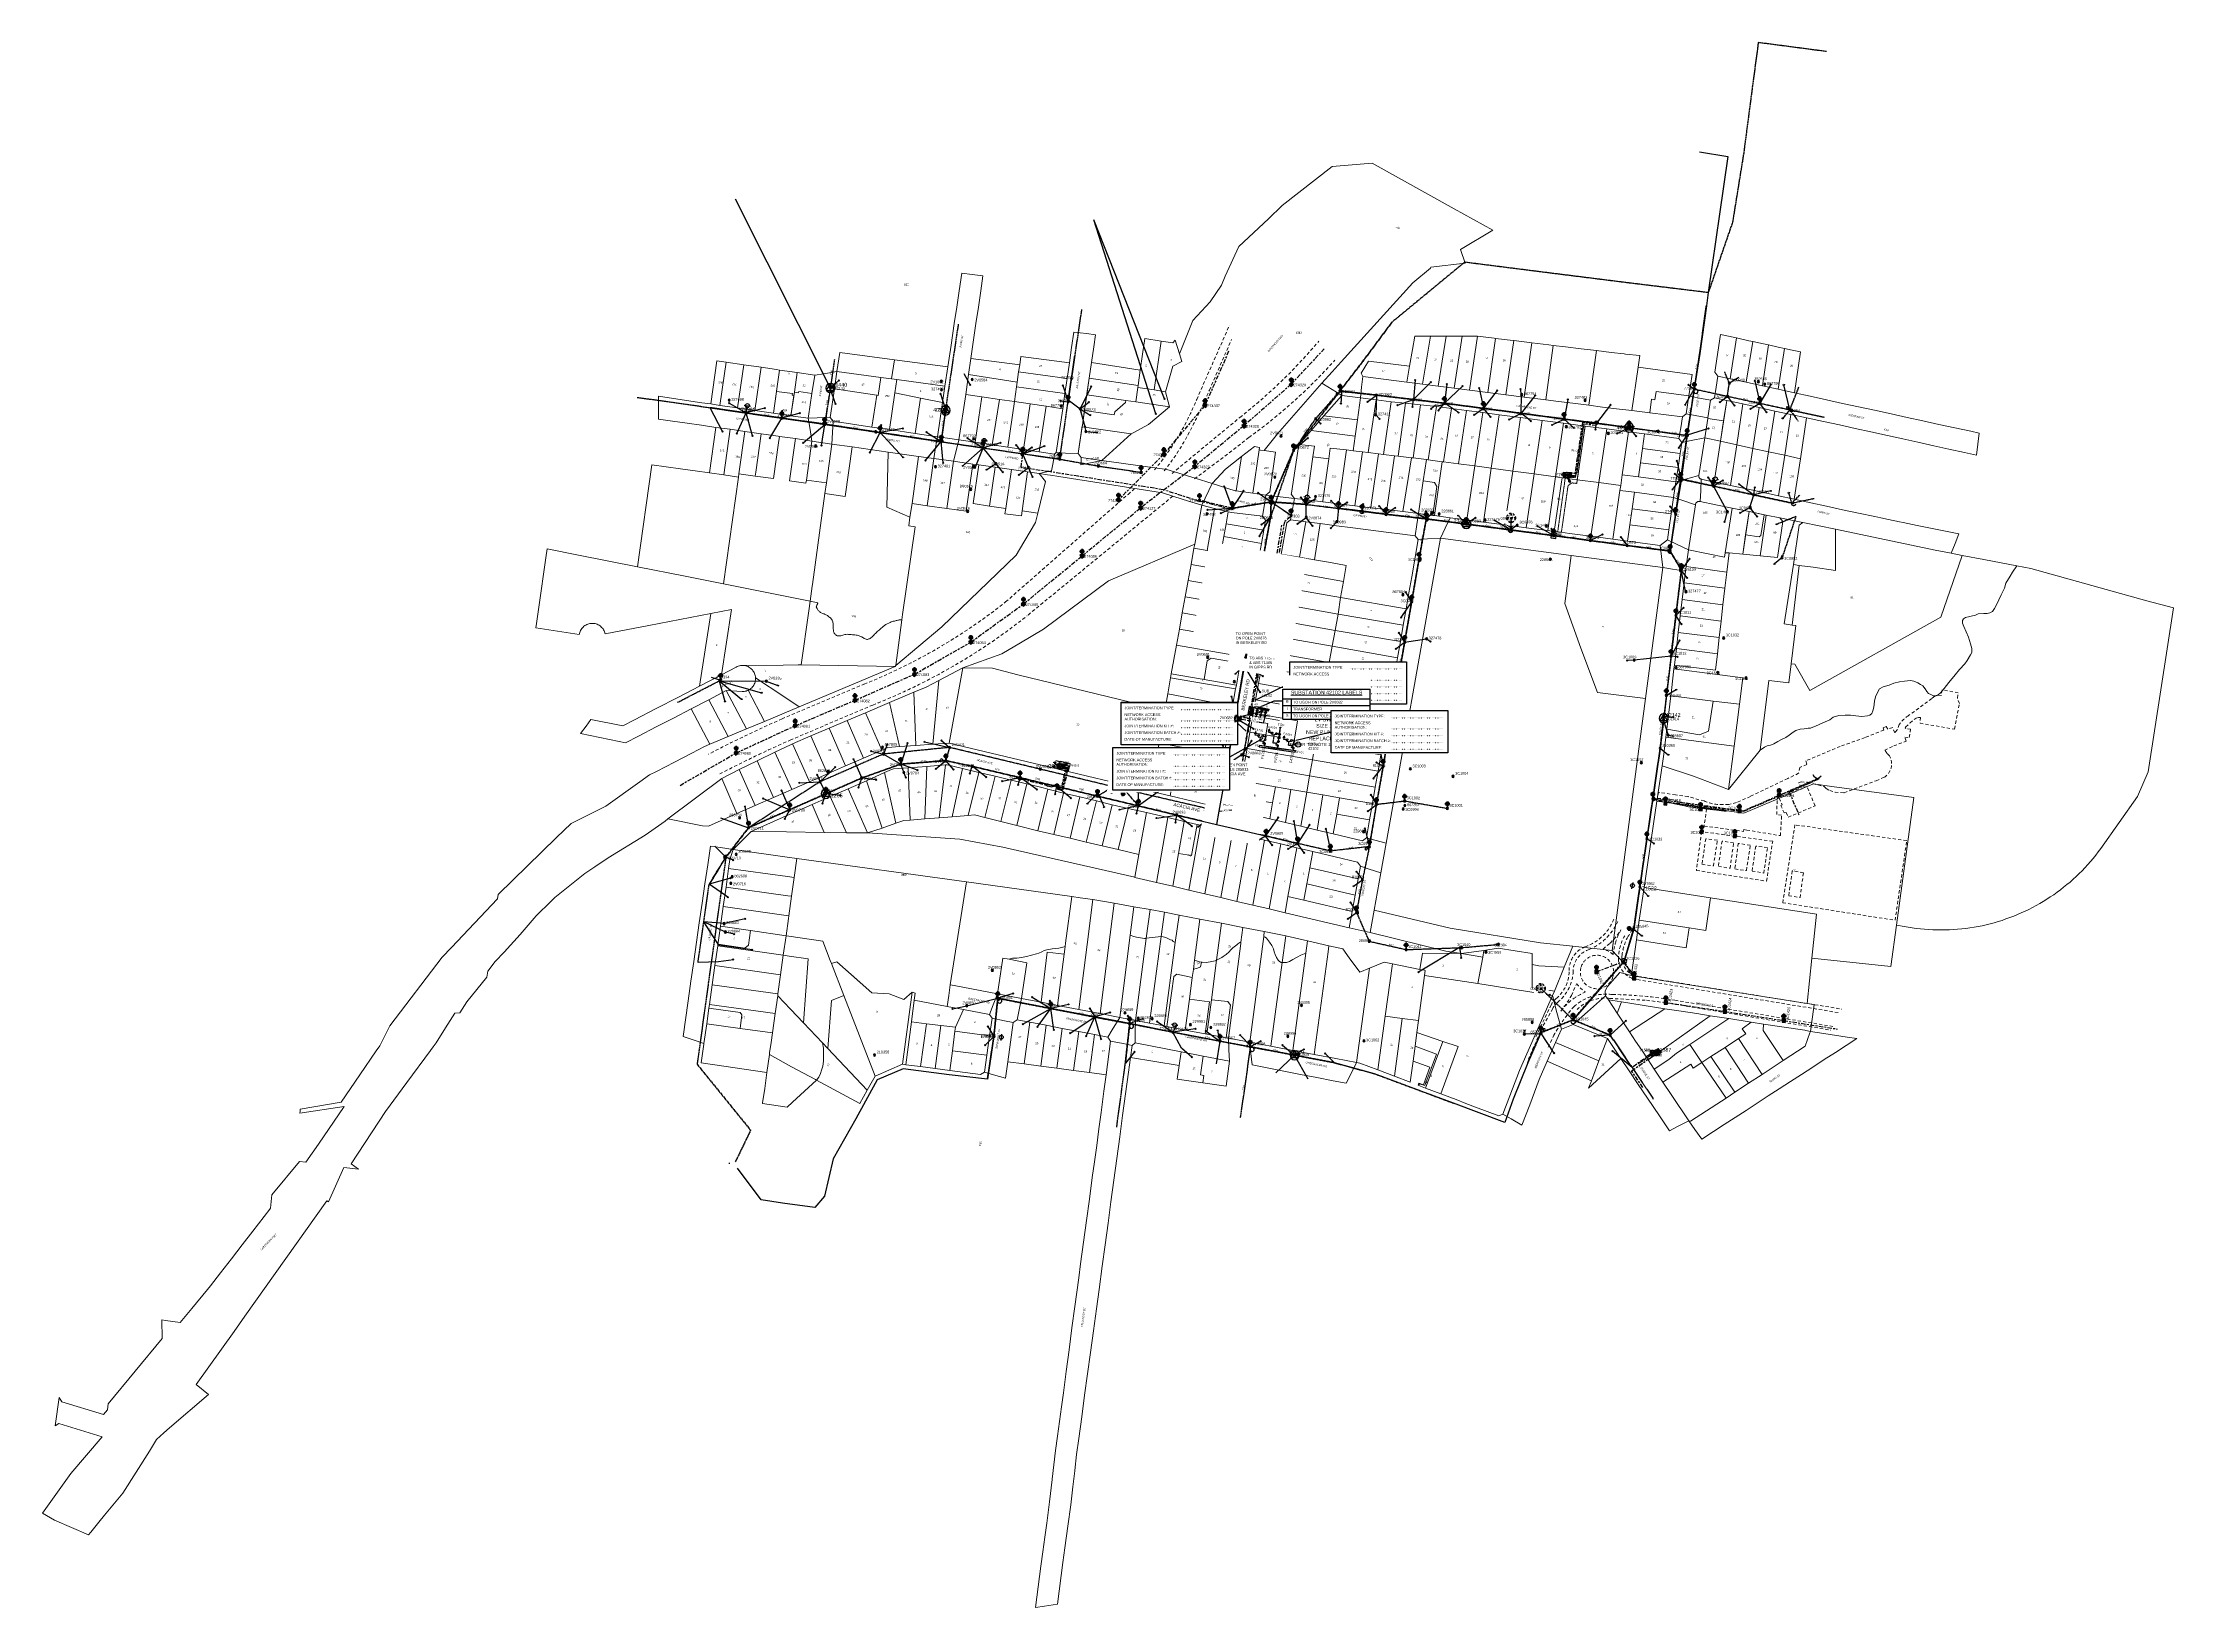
# Model space of a CAD drawing. Header units: metres. Extents: x 304132 to 306101, y 6188673 to 6190119.
import ezdxf
from ezdxf import colors
from ezdxf.entities.mleader import LeaderData, LeaderLine
from ezdxf.enums import TextEntityAlignment as Align
from ezdxf.math import Vec2, Vec3

# ---------------------------------------------------------------- set-up
doc = ezdxf.new("R2010")
doc.units = ezdxf.units.M
for name, pattern in [('A', [0]), ('Cable Exist OH', [1, 1, 0]), ('Cable Exist UG', [8.2, 4, -1.2, 1.8, -1.2]), ('CENTERX2', [4, 2.5, -0.5, 0.5, -0.5]), ('Dash', [5, 3, -2]), ('DASHED', [0.75, 0.5, -0.25]), ('DOTX2', [0.5, 0, -0.5]), ('HIDDEN', [0.375, 0.25, -0.125]), ('HIDDEN2', [0.1875, 0.125, -0.0625])]:
    doc.linetypes.add(name, pattern=pattern)
doc.layers.get('0').update_dxf_attribs({"color": 6})
for name, color, linetype in [('_User_LV_Exist', 7, 'Continuous'), ('Equip_HV_EXT', 7, 'Continuous'), ('Equip_HV_NEW', 2, 'Continuous'), ('Equip_LV_EXT', 7, 'Continuous'), ('Equip_LV_NEW', 2, 'Continuous'), ('Equip_SL_EXT', 7, 'Continuous'), ('Equip_SP_HV_EXT', 7, 'Continuous'), ('Equip_SP_LV_EXT', 7, 'Continuous'), ('Equip_SP_SL_EXT', 7, 'Continuous'), ('Mains_HV_EXT', 7, 'Continuous'), ('Mains_HV_NEW_U72', 2, 'Continuous'), ('Mains_LV_EXT', 7, 'Continuous'), ('Mains_SL_EXT', 7, 'Continuous'), ('Mains_TR_EXT', 7, 'Continuous'), ('Notes_HV_MISC', 7, 'Continuous'), ('Notes_LV_MISC', 7, 'Continuous'), ('Notes_SP_MISC', 7, 'Continuous'), ('OH_Details_SP_MISC', 7, 'Continuous'), ('Services_SP_EXT', 7, 'Continuous'), ('Sub_LV_EXT', 7, 'Continuous'), ('Sub_LV_NEW', 2, 'Continuous'), ('Sub_SP_EXT', 7, 'Continuous'), ('Sub_SP_TR_HV_LV_EXT', 7, 'Continuous'), ('SupportsOH_SP_TR_HV_LV_SL_EXT', 7, 'Continuous'), ('SupportsUG_SP_LV_SL_EXT', 7, 'Continuous'), ('UG_Details_SP_MISC', 7, 'Continuous')]:
    doc.layers.add(name, color=color, linetype=linetype)
for name, color, linetype, lineweight in [('Cadastre Buildings_SP_EXT', 9, 'Continuous', 5), ('Cadastre Developer_SP_EXT', 9, 'Continuous', 5), ('Cadastre Land Parcels_SP_EXT', 9, 'Continuous', 5), ('Cadastre Other Property_SP_EXT', 9, 'HIDDEN', 5), ('Cadastre Road Names_SP_HV_LV_SL_EXT', 9, 'Continuous', 5), ('Cadastre Roads_SP_EXT', 9, 'Continuous', 5)]:
    doc.layers.add(name, color=color, linetype=linetype, lineweight=lineweight)
doc.styles.add('ARIAL', font='arial.ttf', dxfattribs={"height": 2})
doc.styles.add('COLUMN_LABEL', font='arial.ttf')
doc.styles.add('HVSW_LABEL', font='arial.ttf')
doc.styles.add('iecARIAL', font='arial.ttf', dxfattribs={"height": 2})
doc.styles.add('iecISOCP', font='isocp.shx')
doc.styles.add('IESYMBOL1', font='isocp.shx')
doc.styles.add('POLE_LABEL', font='arial.ttf')
doc.styles.add('SLCP_LABEL', font='arial.ttf', dxfattribs={"height": 3.5})
doc.styles.get("Standard").update_dxf_attribs({"font": 'arial.ttf'})
doc.styles.add('SWG_LABEL', font='arial.ttf')
doc.styles.add('SWITCH_LABEL', font='arial.ttf', dxfattribs={"height": 2.5})
doc.linetypes.add('Cable New UG', pattern='A,7,-0.25,["x",Standard,S=2,R=0,X=0.2,Y=-0.8],-2.1', length=9.35)
doc.linetypes.add('Cable P UG', pattern='A,6,-0.5,["P",Standard,S=1.7,R=0,X=0.5,Y=-1],-2.9', length=9.4)
doc.dimstyles.get("Standard").update_dxf_attribs({"dimtxt": 0.18, "dimasz": 0.18, "dimexe": 0.18, "dimexo": 0.0625, "dimgap": 0.09, "dimtad": 0, "dimtih": 1, "dimtoh": 1, "dimdec": 4, "dimzin": 0, "dimdsep": 46, "dimtxsty": 'Standard', "dimcen": 0.09, "dimadec": 0, "dimazin": 0, "dimtfac": 1, "dimtdec": 4, "dimtofl": 0, "dimtmove": 0, "dimatfit": 3, "dimfxl": 1, "dimtolj": 1, "dimtzin": 0, "dimarcsym": 0})

# ---------------------------------------------------------------- blocks, each defined once
blk = doc.blocks.new('SUB_POLE_EXT')
blk.add_wipeout([(0, 4.2), (0.4, 4.2), (0.8, 4.1), (1.2, 4), (1.6, 3.9), (2, 3.7), (2.3, 3.5), (2.7, 3.3), (3, 3), (3.3, 2.7), (3.5, 2.3), (3.8, 1.9), (3.9, 1.6), (4, 1.2), (4.2, 0.6), (4.2, 0), (4.2, -0.6), (4.1, -1.1), (3.9, -1.6), (3.6, -2.2), (3.2, -2.7), (3, -3), (2.7, -3.3), (2.4, -3.5), (2, -3.7), (1.6, -3.9), (1.3, -4), (0.8, -4.1), (0.4, -4.2), (0, -4.2), (-0.4, -4.2), (-0.8, -4.1), (-1.2, -4), (-1.6, -3.9), (-2, -3.7), (-2.4, -3.5), (-2.7, -3.3), (-3, -3), (-3.2, -2.7), (-3.5, -2.3), (-3.7, -2), (-3.9, -1.6), (-4, -1.2), (-4.2, -0.8), (-4.2, -0.1), (-4.2, 0.4), (-4.1, 0.8), (-4, 1.3), (-3.9, 1.6), (-3.7, 2), (-3.5, 2.4), (-3.3, 2.7), (-3, 3), (-2.7, 3.3), (-2.3, 3.5), (-2, 3.7), (-1.6, 3.9), (-1.2, 4), (-0.8, 4.2), (-0.4, 4.2)])
blk.add_line((2.2, 0.5), (2.2, 0.5, 0))
blk.add_lwpolyline([(-4.2, 0, 1), (4.2, 0, 1)], format="xyb", close=True)
blk.add_lwpolyline([(2.1, 0.5), (0, 4.2), (-3.7, -2.1), (3.7, -2.1)], close=True)
for tag, height, flags, p in [('STREET_CODE', 0.2, 9, (1.5, 0)), ('ASSET_NUM', 3.5, 8, (2, 2)), ('CONSTRUCTED_VOLTAGE', 0.2, 9, (1.5, -0.2)), ('NO_PHASES', 0.2, 9, (1.5, -0.4)), ('OPERATING_VOLTAGE', 0.2, 9, (1.5, -0.6)), ('OPERATED_BY', 0.2, 9, (1.5, -0.8)), ('MAINTAINED_BY', 0.2, 9, (1.5, -1)), ('ORIENTATION', 0.2, 9, (1.5, -1.2)), ('OWNED_BY', 0.2, 9, (1.5, -1.4)), ('SECONDARY_VOLTAGE', 0.2, 9, (1.5, -1.6)), ('STATE', 0.2, 9, (1.5, -1.8)), ('SUBSTATION_TYPE', 0.2, 9, (1.5, -2)), ('USAGE', 0.2, 9, (1.5, -2.2)), ('LEGEND', 0.2, 9, (1.5, -2.4)), ('LOCATION', 0.2, 9, (1.5, -2.6)), ('STREETNAME', 0.2, 9, (1.5, -2.8)), ('SUBURB', 0.2, 9, (1.5, -3)), ('NOTES', 0.2, 9, (1.5, -3.2)), ('Z', 0.2, 1, (1.5, -3.4))]:
    blk.add_attdef(tag, text='', height=height, dxfattribs=dict(flags=flags)).set_placement(p, align=Align.MIDDLE_LEFT)
blk = doc.blocks.new('*U134')
for points in [[(0, 0), (-2.5, -3.5), (1.3, -4.1)], [(0, 0), (-1.3, 4.1), (2.5, 3.5)]]:
    blk.add_hatch(color=256).paths.add_polyline_path(points)
for p, q in [((-2.5, -3.5), (2.5, 3.5)), ((-1.3, 4.1), (1.3, -4.1))]:
    blk.add_line(p, q)
blk.add_lwpolyline([(1.3, -4.1), (2.5, 3.5), (-1.3, 4.1), (-2.5, -3.5)], close=True)
for tag, height, flags, p in [('STREET_CODE', 0.2, 9, (1.5, 0)), ('ASSET_NUM', 3.5, 8, (2, 2)), ('CONSTRUCTED_VOLTAGE', 0.2, 9, (1.5, -0.2)), ('NO_PHASES', 0.2, 9, (1.5, -0.4)), ('OPERATING_VOLTAGE', 0.2, 9, (1.5, -0.6)), ('ORIENTATION', 0.2, 9, (1.5, -0.8)), ('OWNED_BY', 0.2, 9, (1.5, -1)), ('OPERATED_BY', 0.2, 9, (1.5, -1.2)), ('MAINTAINED_BY', 0.2, 9, (1.5, -1.4)), ('SECONDARY_VOLTAGE', 0.2, 9, (1.5, -1.6)), ('STATE', 0.2, 9, (1.5, -1.8)), ('PARENT', 0.2, 9, (1.5, -2)), ('SUBSTATION_TYPE', 0.2, 9, (1.5, -2.2)), ('USAGE', 0.2, 9, (1.5, -2.4)), ('LEGEND', 0.2, 9, (1.5, -2.6)), ('LOCATION', 0.2, 9, (1.5, -2.8)), ('STREETNAME', 0.2, 9, (1.5, -3)), ('SUBURB', 0.2, 9, (1.5, -3.2)), ('NOTES', 0.2, 9, (1.5, -3.4)), ('Z', 0.2, 1, (1.5, -3.6))]:
    blk.add_attdef(tag, text='', height=height, dxfattribs=dict(flags=flags)).set_placement(p, align=Align.MIDDLE_LEFT)
blk = doc.blocks.new('SUB_PADMOUNT_EXT')
for points in [[(0, 0), (-3.84, 1.92), (-3.84, -1.92)], [(0, 0), (3.84, 1.92), (3.84, -1.92)]]:
    blk.add_hatch(color=256).paths.add_polyline_path(points)
for p, q in [((3.84, 1.92), (-3.84, -1.92)), ((-3.84, 1.92), (3.84, -1.92))]:
    blk.add_line(p, q)
blk.add_lwpolyline([(-3.84, -1.92), (3.84, -1.92), (3.84, 1.92), (-3.84, 1.92)], close=True)
for tag, height, flags, p in [('STREET_CODE', 0.2, 9, (1.5, 0)), ('ASSET_NUM', 3.5, 8, (2, 2)), ('CONSTRUCTED_VOLTAGE', 0.2, 9, (1.5, -0.2)), ('OPERATING_VOLTAGE', 0.2, 9, (1.5, -0.6)), ('ORIENTATION', 0.2, 9, (1.5, -0.8)), ('OWNED_BY', 0.2, 9, (1.5, -1)), ('OPERATED_BY', 0.2, 9, (1.5, -1.2)), ('SECONDARY_VOLTAGE', 0.2, 9, (1.5, -1.6)), ('STATE', 0.2, 9, (1.5, -1.8)), ('SUBSTATION_TYPE', 0.2, 9, (1.5, -2.2)), ('STREETNAME', 0.2, 9, (1.5, -3)), ('SUBURB', 0.2, 9, (1.5, -3.2)), ('Z', 0.2, 1, (1.5, -3.6)), ('NO_PHASES', 0.2, 9, (1.5, -0.4)), ('MAINTAINED_BY', 0.2, 9, (1.5, -1.4)), ('PARENT', 0.2, 9, (1.5, -2)), ('USAGE', 0.2, 9, (1.5, -2.4)), ('LEGEND', 0.2, 9, (1.5, -2.6)), ('LOCATION', 0.2, 9, (1.5, -2.8)), ('NOTES', 0.2, 9, (1.5, -3.4))]:
    blk.add_attdef(tag, text='', height=height, dxfattribs=dict(flags=flags)).set_placement(p, align=Align.MIDDLE_LEFT)
blk = doc.blocks.new('COLUMN_EXT')
blk.add_hatch(color=256).paths.add_polyline_path([(-1.5, 1.5), (-1.5, -1.5), (1.5, -1.5), (1.5, 1.5)])
blk.add_lwpolyline([(-1.5, -1.5), (1.5, -1.5), (1.5, 1.5), (-1.5, 1.5)], close=True)
for tag, height, style, flags, p in [('STRUCTURE_PLANT_NUMBER', 0.2, 'POLE_LABEL', 9, (1.8, 0)), ('ASSET_NUM', 2.5, 'COLUMN_LABEL', 8, (2, 2)), ('STREET_CODE', 0.2, 'COLUMN_LABEL', 9, (1.8, -0.2))]:
    blk.add_attdef(tag, text='', height=height, dxfattribs=dict(style=style, flags=flags)).set_placement(p, align=Align.MIDDLE_LEFT)
at = {"flags": 9}
for tag, p in [('COLUMN_TYPE', (1.8, -0.4)), ('OWNED_BY', (1.8, -0.6)), ('STATE', (1.8, -0.8)), ('USAGE', (1.8, -1)), ('LEGEND', (1.8, -1.2)), ('LOCATION', (1.8, -1.4)), ('STREETNAME', (1.8, -1.6)), ('SUBURB', (1.8, -1.8)), ('NOTES', (1.8, -2))]:
    blk.add_attdef(tag, text='', height=0.2, dxfattribs=at).set_placement(p, align=Align.MIDDLE_LEFT)
at = {"flags": 1}
blk.add_attdef('Z', (1.8, -2.4), '', height=0.2, dxfattribs=at)
blk = doc.blocks.new('LV_OH_LINKS_OPEN_EXT')
for p, q in [((-0.2, 5), (-0.2, 5.5)), ((-0.2, 3), (-0.2, 2.5)), ((0.2, 5), (0.2, 5.5)), ((0.2, 3), (0.2, 2.5))]:
    blk.add_line(p, q)
blk.add_lwpolyline([(0, 3, 1), (0, 5, 1)], format="xyb", close=True)
at = {"flags": 1}
blk.add_attdef('Z', (0, 0), '', height=0.2, dxfattribs=at)
at = {"flags": 9}
for tag, p in [('ACTUAL_STATUS', (0, 0)), ('CONSTRUCTED_VOLTAGE', (0, -0.2)), ('NO_PHASES', (0, -0.4)), ('OPERATING_VOLTAGE', (0, -0.6)), ('ORIENTATION', (0, -0.8)), ('OWNED_BY', (0, -1)), ('STATE', (0, -1.2)), ('SWITCH_TYPE', (0, -1.4)), ('USAGE', (0, -1.6)), ('LEGEND', (0, -1.8)), ('NOTES', (0, -2))]:
    blk.add_attdef(tag, text='', height=0.2, dxfattribs=at).set_placement(p, align=Align.MIDDLE_LEFT)
blk = doc.blocks.new('LV_OH_LINKS_DISTFUSE_EXT')
for p, q in [((0, 0), (0.96, 0)), ((3.84, 0), (4.8, 0))]:
    blk.add_line(p, q)
blk.add_lwpolyline([(3.84, -1.2), (3.84, 1.2), (0.96, -1.2), (0.96, 1.2)], close=True)
at = {"flags": 9}
for tag, p in [('ACTUAL_STATUS', (0, 0)), ('CONSTRUCTED_VOLTAGE', (0, -0.2)), ('OPERATING_VOLTAGE', (0, -0.6)), ('ORIENTATION', (0, -0.8)), ('OWNED_BY', (0, -1)), ('STATE', (0, -1.2)), ('SWITCH_TYPE', (0, -1.4)), ('NO_PHASES', (0, -0.4)), ('USAGE', (0, -1.6)), ('NOTES', (0, -1.8))]:
    blk.add_attdef(tag, text='', height=0.2, dxfattribs=at).set_placement(p, align=Align.MIDDLE_LEFT)
at = {"flags": 1}
blk.add_attdef('Z', (0, 0), '', height=0.2, dxfattribs=at)
blk = doc.blocks.new('SL_LANTERN_EXT')
at = {"lineweight": 40}
for p, q in [((-2.3, 4.2), (2.2, 4.2)), ((-1.5, 5.7), (-1.1, 5.3)), ((-1.5, 2.8), (-1.1, 3.2)), ((0, 2), (0, 6.5)), ((0, 0), (0, 2.7)), ((1.5, 5.7), (1.1, 5.3)), ((1.5, 2.8), (1.1, 3.2))]:
    blk.add_line(p, q, dxfattribs=at)
blk.add_circle((0, 4.2), 1.5, dxfattribs=at)
at = {"style": 'iecARIAL', "flags": 8}
blk.add_attdef('ASSET_NUM', (1.5, 1.5), '', height=2.5, dxfattribs=at)
for tag, p, height, flags in [('CONSTRUCTED_VOLTAGE', (1, -0.7), 0.2, 9), ('CONTROL_TYPE', (1, -0.9), 0.2, 9), ('LANTERN_PURPOSE', (1, -1.1), 0.2, 9), ('LANTERN_TYPE', (1, -1.3), 0.2, 9), ('NO_PHASES', (1, -1.5), 0.2, 9), ('OPERATING_VOLTAGE', (1, -1.7), 0.2, 9), ('ORIENTATION', (1, -1.9), 0.2, 9), ('OWNED_BY', (1, -2.1), 0.2, 9), ('STATE', (1, -2.3), 0.2, 9), ('USAGE', (1, -2.5), 0.2, 9), ('CEXIST', (1, -2.7), 0.2, 9), ('CNEW', (1, -2.9), 0.2, 9), ('CNUMBER', (1, -3.1), 0.2, 9), ('CREMOVE', (1, -3.3), 0.2, 9), ('CREPLACE', (1, -3.5), 0.2, 9), ('LKINGHEIGHT', (1, -3.7), 0.2, 9), ('LBRACKET', (1, -3.9), 0.2, 9), ('LBRACKETVOCAB', (1, -4.1), 0.2, 9), ('LCATEGORY', (1, -4.3), 0.2, 9), ('LCHARGE1', (1, -4.5), 0.2, 9), ('LCHARGE1PERCENT', (1, -4.7), 0.2, 9), ('LCHARGE2', (1, -4.9), 0.2, 9), ('LCHARGE2PERCENT', (1, -5.1), 0.2, 9), ('LCHARGE3', (1, -5.3), 0.2, 9), ('LCHARGE3PERCENT', (1, -5.5), 0.2, 9), ('LEXIST', (1, -5.7), 0.2, 9), ('LLAMP', (1, -5.9), 0.2, 9), ('LLAMPVOCAB', (1, -6.1), 0.2, 9), ('LMAST', (1, -6.3), 0.2, 9), ('LMASTVOCAB', (1, -6.5), 0.2, 9), ('LNEW', (1, -6.7), 0.2, 9), ('LANTNUMBER', (1, -6.9), 0.2, 9), ('LOUTREACH', (1, -7.3), 0.2, 9), ('LOUTREACHVOCAB', (1, -7.5), 0.2, 9), ('LRATECODE', (1, -7.7), 0.2, 9), ('LREMOVE', (1, -7.9), 0.2, 9), ('LREPLACE', (1, -8.1), 0.2, 9), ('LTYPE', (1, -8.3), 0.2, 9), ('LTYPEVOCAB', (1, -8.5), 0.2, 9), ('LEGEND', (1, -8.7), 0.2, 9), ('LOCATION', (1, -8.9), 0.2, 9), ('NOTES', (1, -9.1), 0.2, 9), ('STREETNAME', (1, -9.3), 0.2, 9), ('SUBURB', (1, -9.5), 0.2, 1), ('LNUMBER', (2.2, -3.3), 2.5, 8)]:
    blk.add_attdef(tag, p, '', height=height, dxfattribs=dict(flags=flags))
blk = doc.blocks.new('CCP_EXT')
blk.add_wipeout([(0, 0.6), (0.6, 0), (0, -0.6), (-0.6, 0)])
blk.add_lwpolyline([(-0.6, 0), (0, 0.6), (0.6, 0), (0, -0.6), (-0.6, 0)])
at = {"flags": 1}
blk.add_attdef('Z', (0, 0), '', height=0.2, dxfattribs=at)
at = {"flags": 9}
for tag, p in [('CCP_TYPE', (0, 0)), ('CONSTRUCTED_VOLTAGE', (0, -0.2)), ('NO_PHASES', (0, -0.4)), ('OPERATING_VOLTAGE', (0, -0.6)), ('ORIENTATION', (0, -0.8)), ('OWNED_BY', (0, -1)), ('USAGE', (0, -1.2)), ('LEGEND', (0, -1.4)), ('LIFE_SUPPORT', (0, -1.6)), ('STATE', (0, -1.8)), ('NOTES', (0, -2))]:
    blk.add_attdef(tag, text='', height=0.2, dxfattribs=at).set_placement(p, align=Align.MIDDLE_LEFT)
blk = doc.blocks.new('POLE_EXT')
blk.add_hatch(color=256).paths.add_polyline_path([(-1, 0, 1), (1, 0, 1)])
blk.add_lwpolyline([(-1, 0, 1), (1, 0, 1)], format="xyb", close=True)
for tag, height, flags, p in [('pNumber', 2.5, 8, (-17.8, 2.1)), ('OWNED_BY', 0.2, 9, (1.4, -0.4)), ('PARENT', 0.2, 9, (1.4, -0.6)), ('SPECIAL_USE', 0.2, 9, (1.4, -0.8)), ('STATE', 0.2, 9, (1.4, -1)), ('USAGE', 0.2, 9, (1.4, -1.2)), ('cLV', 0.2, 9, (1.4, -1.4)), ('hDepth', 0.2, 9, (1.4, -1.6)), ('hDia', 0.2, 9, (1.4, -1.8)), ('cHV', 0.2, 9, (1.4, -2)), ('LBRACKET', 0.2, 9, (1.4, -2.2)), ('LExisting', 0.2, 9, (1.4, -2.4)), ('LANTNUMBER', 0.2, 9, (1.4, -2.6)), ('LOther', 0.2, 9, (1.4, -2.8)), ('LRemove', 0.2, 9, (1.4, -3)), ('LEGEND', 0.2, 9, (1.4, -3.2)), ('cLinedev', 0.2, 9, (1.4, -3.4)), ('LOCATION', 0.2, 9, (1.4, -3.6)), ('pExisting', 0.2, 9, (1.4, -3.8)), ('PFNUMBER', 0.2, 9, (1.4, -4)), ('NEWPFNUMBER', 0.2, 9, (1.4, -4.2)), ('pFooting', 0.2, 9, (1.4, -4.4)), ('pNew', 0.2, 9, (1.4, -4.6)), ('pRelocate', 0.2, 9, (1.4, -5)), ('pRemove', 0.2, 9, (1.4, -5.2)), ('pReplace', 0.2, 9, (1.4, -5.4)), ('pStay', 0.2, 9, (1.4, -5.6)), ('pType', 0.2, 9, (1.4, -5.8)), ('cspan', 0.2, 9, (1.4, -6)), ('STREETNAME', 0.2, 9, (1.4, -6.2)), ('SUBURB', 0.2, 9, (1.4, -6.4)), ('NOTES', 0.2, 9, (1.4, -6.6)), ('MAINTAINED_BY', 0.2, 9, (1.4, -6.8)), ('OPERATED_BY', 0.2, 9, (1.4, -7))]:
    blk.add_attdef(tag, text='', height=height, dxfattribs=dict(flags=flags)).set_placement(p, align=Align.MIDDLE_LEFT)
at = {"style": 'POLE_LABEL'}
for tag, height, flags, p in [('STRUCTURE_PLANT_NUMBER', 0.2, 9, (1.4, 0)), ('ASSET_NUM', 2.5, 8, (2, 2)), ('STREET_CODE', 0.2, 9, (1.4, -0.2))]:
    blk.add_attdef(tag, text='', height=height, dxfattribs=dict(at, flags=flags)).set_placement(p, align=Align.MIDDLE_LEFT)
at = {"flags": 1}
blk.add_attdef('Z', (1.4, -7.3), '', height=0.2, dxfattribs=at)
blk = doc.blocks.new('LV_UG_DFUSE_CLOSED_EXT')
for points in [[(1, 0), (0, 0)], [(5, -0.7), (2.2, 0.7)], [(5, 0.7), (2.2, -0.7)], [(6.2, 0), (7.2, 0)]]:
    blk.add_lwpolyline(points)
for centre in [(1.8, 0), (5.4, 0)]:
    blk.add_circle(centre, 0.8)
at = {"flags": 1}
blk.add_attdef('Z', (0, 0), '', height=0.2, dxfattribs=at)
at = {"flags": 9}
for tag, p in [('ACTUAL_STATUS', (0, 0)), ('CONSTRUCTED_VOLTAGE', (0, -0.2)), ('NO_PHASES', (0, -0.4)), ('OPERATING_VOLTAGE', (0, -0.6)), ('ORIENTATION', (0, -0.8)), ('STATE', (0, -1)), ('SWITCH_TYPE', (0, -1.2)), ('USAGE', (0, -1.4)), ('NOTES', (0, -1.6))]:
    blk.add_attdef(tag, text='', height=0.2, dxfattribs=at).set_placement(p, align=Align.MIDDLE_LEFT)
blk = doc.blocks.new('LV_UG_DFUSE_OPEN_EXT')
for points in [[(1, 0), (0, 0)], [(6.2, 0), (7.2, 0)]]:
    blk.add_lwpolyline(points)
for centre in [(1.8, 0), (5.4, 0)]:
    blk.add_circle(centre, 0.8)
at = {"flags": 1}
blk.add_attdef('Z', (0, 0), '', height=0.2, dxfattribs=at)
at = {"flags": 9}
for tag, p in [('ACTUAL_STATUS', (0, 0)), ('CONSTRUCTED_VOLTAGE', (0, -0.2)), ('NO_PHASES', (0, -0.4)), ('OPERATING_VOLTAGE', (0, -0.6)), ('ORIENTATION', (0, -0.8)), ('STATE', (0, -1)), ('SWITCH_TYPE', (0, -1.2)), ('USAGE', (0, -1.4)), ('NOTES', (0, -1.6))]:
    blk.add_attdef(tag, text='', height=0.2, dxfattribs=at).set_placement(p, align=Align.MIDDLE_LEFT)
blk = doc.blocks.new('HV_ABS_CLOSED_EXT')
blk.add_line((-3, 6.9), (3, 6.9))
blk.add_circle((0, 6.9), 1.8)
at = {"flags": 1}
blk.add_attdef('Z', (0, 0), '', height=0.2, dxfattribs=at)
at = {"style": 'HVSW_LABEL'}
for tag, height, flags, p in [('ASSET_NUM', 3.5, 8, (2, 2)), ('STREET_CODE', 0.2, 9, (0, -0.2))]:
    blk.add_attdef(tag, text='', height=height, dxfattribs=dict(at, flags=flags)).set_placement(p, align=Align.MIDDLE_LEFT)
at = {"flags": 9}
for tag, p in [('ACTUAL_STATUS', (0, -0.4)), ('CONSTRUCTED_VOLTAGE', (0, -0.6)), ('NO_PHASES', (0, -0.8)), ('OPERATING_VOLTAGE', (0, -1)), ('ORIENTATION', (0, -1.2)), ('OWNED_BY', (0, -1.4)), ('STATE', (0, -1.6)), ('SWITCH_TYPE', (0, -1.8)), ('USAGE', (0, -2)), ('LEGEND', (0, -2.2)), ('LOCATION', (0, -2.4)), ('STREETNAME', (0, -2.6)), ('SUBURB', (0, -2.8)), ('NOTES', (0, -3))]:
    blk.add_attdef(tag, text='', height=0.2, dxfattribs=at).set_placement(p, align=Align.MIDDLE_LEFT)
blk = doc.blocks.new('HV_ABS_OPEN_EXT')
for p, q in [((-3, 6.9), (-1.8, 6.9)), ((1.8, 6.9), (3, 6.9))]:
    blk.add_line(p, q)
blk.add_circle((0, 6.9), 1.8)
for tag, height, flags, p in [('STREET_CODE', 0.2, 9, (1.5, 0)), ('ASSET_NUM', 2.5, 8, (2, 2)), ('ACTUAL_STATUS', 0.2, 9, (1.5, -0.2)), ('CONSTRUCTED_VOLTAGE', 0.2, 9, (1.5, -0.4)), ('NO_PHASES', 0.2, 9, (1.5, -0.6)), ('OPERATING_VOLTAGE', 0.2, 9, (1.5, -0.8)), ('ORIENTATION', 0.2, 9, (1.5, -1)), ('OWNED_BY', 0.2, 9, (1.5, -1.2)), ('STATE', 0.2, 9, (1.5, -1.4)), ('SWITCH_TYPE', 0.2, 9, (1.5, -1.6)), ('USAGE', 0.2, 9, (1.5, -1.8)), ('LEGEND', 0.2, 9, (1.5, -2)), ('LOCATION', 0.2, 9, (1.5, -2.2)), ('STREETNAME', 0.2, 9, (1.5, -2.4)), ('SUBURB', 0.2, 9, (1.5, -2.6)), ('NOTES', 0.2, 9, (1.5, -2.8)), ('MAINTAINED_BY', 0.2, 9, (1.5, -3)), ('OPERATED_BY', 0.2, 9, (1.5, -3.2)), ('LABEL_ALIGNMENT', 0.2, 9, (1.5, -3.4)), ('Z', 0.2, 1, (1.5, -3.6))]:
    blk.add_attdef(tag, text='', height=height, dxfattribs=dict(flags=flags)).set_placement(p, align=Align.MIDDLE_LEFT)
blk = doc.blocks.new('SWG_HOLEC_SU_EXT')
blk.add_line((1.8, -2), (5.8, -2))
for points in [[(1, 0), (0, 0)], [(6.6, 0), (7.6, 0)]]:
    blk.add_lwpolyline(points)
for points in [[(1.8, -0.8, 1), (1.8, 0.8, 1)], [(5.8, -0.8, 1), (5.8, 0.8, 1)]]:
    blk.add_lwpolyline(points, format="xyb", close=True)
at = {"style": 'SWITCH_LABEL', "flags": 8}
blk.add_attdef('ASSET_NUM', text='', height=2.5, rotation=179.9544, dxfattribs=at).set_placement((-2.4, 0), align=Align.MIDDLE_LEFT)
at = {"flags": 1}
blk.add_attdef('Z', (0, 0), '', height=0.2, dxfattribs=at)
at = {"style": 'SWITCH_LABEL', "flags": 9}
blk.add_attdef('STREET_CODE', text='', height=0.2, dxfattribs=at).set_placement((0, -0.2), align=Align.MIDDLE_LEFT)
at = {"flags": 9}
for tag, p in [('ACTUAL_STATUS', (0, -0.4)), ('CONSTRUCTED_VOLTAGE', (0, -0.6)), ('NO_PHASES', (0, -0.8)), ('OPERATING_VOLTAGE', (0, -1)), ('ORIENTATION', (0, -1.2)), ('OWNED_BY', (0, -1.4)), ('PARENT', (0, -1.6)), ('STATE', (0, -1.8)), ('SWITCH_TYPE', (0, -2)), ('USAGE', (0, -2.2)), ('LOCATION', (0, -2.4)), ('STREETNAME', (0, -2.6)), ('SUBURB', (0, -2.8)), ('NOTES', (0, -3))]:
    blk.add_attdef(tag, text='', height=0.2, dxfattribs=at).set_placement(p, align=Align.MIDDLE_LEFT)
blk = doc.blocks.new('HV_LOAD_BREAK_EXT')
blk.add_lwpolyline([(-2.4, -2.4), (2.4, -2.4), (2.4, 2.4), (-2.4, 2.4)], close=True)
at = {"insert": (-1.1, 1), "char_height": 2, "width": 2.963, "attachment_point": 1}
blk.add_mtext('{\\Fisocp|c0;LB}', dxfattribs=at)
for tag, height, flags, p in [('STREET_CODE', 0.2, 9, (1.5, 0)), ('ASSET_NUM', 2.5, 8, (2, 2)), ('ACTUAL_STATUS', 0.2, 9, (1.5, -0.2)), ('CONSTRUCTED_VOLTAGE', 0.2, 9, (1.5, -0.4)), ('NO_PHASES', 0.2, 9, (1.5, -0.6)), ('OPERATING_VOLTAGE', 0.2, 9, (1.5, -0.8)), ('ORIENTATION', 0.2, 9, (1.5, -1)), ('OWNED_BY', 0.2, 9, (1.5, -1.2)), ('OPERATED_BY', 0.2, 9, (1.5, -1.4)), ('MAINTAINED_BY', 0.2, 9, (1.5, -1.6)), ('STATE', 0.2, 9, (1.5, -1.8)), ('SWITCH_TYPE', 0.2, 9, (1.5, -2)), ('USAGE', 0.2, 9, (1.5, -2.2)), ('LEGEND', 0.2, 9, (1.5, -2.4)), ('LOCATION', 0.2, 9, (1.5, -2.6)), ('STREETNAME', 0.2, 9, (1.5, -2.8)), ('SUBURB', 0.2, 9, (1.5, -3)), ('NOTES', 0.2, 9, (1.5, -3.2)), ('LABEL_ALIGNMENT', 0.2, 9, (1.5, -3.4)), ('Z', 0.2, 1, (1.5, -3.6))]:
    blk.add_attdef(tag, text='', height=height, dxfattribs=dict(flags=flags)).set_placement(p, align=Align.MIDDLE_LEFT)
blk = doc.blocks.new('End Shackle_EXT')
blk.add_wipeout([(0, 0.3), (1.8, 0.3), (1.8, -0.3), (0, -0.3)])
blk.add_line((1.8, -1), (1.8, 1))
at = {"flags": 1}
blk.add_attdef('Z', (0, 0), '', height=0.2, dxfattribs=at)
at = {"flags": 9}
for tag, p in [('CONNECTOR_TYPE', (0, 0)), ('CONSTRUCTED_VOLTAGE', (0, -0.2)), ('NO_PHASES', (0, -0.4)), ('OPERATING_VOLTAGE', (0, -0.6)), ('ORIENTATION', (0, -0.8)), ('OWNED_BY', (0, -1)), ('STATE', (0, -1.2)), ('USAGE', (0, -1.4)), ('NOTES', (0, -1.6))]:
    blk.add_attdef(tag, text='', height=0.2, dxfattribs=at).set_placement(p, align=Align.MIDDLE_LEFT)
blk = doc.blocks.new('SLCP_ZELL_EXT')
blk.add_wipeout([(-0.2, 7.5), (-0.7, 7.5), (-1.2, 7.4), (-1.6, 7.3), (-2.1, 7.2), (-2.5, 7.1), (-3, 6.9), (-3.4, 6.7), (-3.8, 6.5), (-4.2, 6.2), (-4.6, 5.9), (-5, 5.6), (-5.3, 5.3), (-5.6, 5), (-5.9, 4.6), (-6.2, 4.2), (-6.5, 3.8), (-6.7, 3.4), (-6.9, 3), (-7.1, 2.5), (-7.2, 2.1), (-7.3, 1.6), (-7.4, 1.2), (-7.5, 0.7), (-7.5, 0.2), (-7.5, -0.2), (-7.5, -0.7), (-7.4, -1.2), (-7.3, -1.6), (-7.2, -2.1), (-7.1, -2.5), (-6.9, -3), (-6.7, -3.4), (-6.5, -3.8), (-6.2, -4.2), (-5.9, -4.6), (-5.6, -5), (-5.3, -5.3), (-5, -5.6), (-4.6, -5.9), (-4.2, -6.2), (-3.8, -6.5), (-3.4, -6.7), (-3, -6.9), (-2.5, -7.1), (-2.1, -7.2), (-1.6, -7.3), (-1.2, -7.4), (-0.7, -7.5), (-0.2, -7.5), (0.2, -7.5), (0.7, -7.5), (1.2, -7.4), (1.6, -7.3), (2.1, -7.2), (2.5, -7.1), (3, -6.9), (3.4, -6.7), (3.8, -6.5), (4.2, -6.2), (4.6, -5.9), (5, -5.6), (5.3, -5.3), (5.6, -5), (5.9, -4.6), (6.2, -4.2), (6.5, -3.8), (6.7, -3.4), (6.9, -3), (7.1, -2.5), (7.2, -2.1), (7.3, -1.6), (7.4, -1.2), (7.5, -0.7), (7.5, -0.2), (7.5, 0.2), (7.5, 0.7), (7.4, 1.2), (7.3, 1.6), (7.2, 2.1), (7.1, 2.5), (6.9, 3), (6.7, 3.4), (6.5, 3.8), (6.2, 4.2), (5.9, 4.6), (5.6, 5), (5.3, 5.3), (5, 5.6), (4.6, 5.9), (4.2, 6.2), (3.8, 6.5), (3.4, 6.7), (3, 6.9), (2.5, 7.1), (2.1, 7.2), (1.6, 7.3), (1.2, 7.4), (0.7, 7.5), (0.2, 7.5)])
at = {"linetype": 'Dash', "lineweight": 40, "ltscale": 0.7}
for p, q in [((-4.1, 0), (4.1, 0)), ((0, 4.1), (0, -4.1))]:
    blk.add_line(p, q, dxfattribs=at)
blk.add_circle((0, 0), 4.11, dxfattribs=at)
at = {"lineweight": 40, "style": 'IESYMBOL1'}
for s, p in [('P', (-1.6, 0)), ('Z', (1.7, 0)), ('60', (-1.6, -3.3))]:
    blk.add_text(s, height=2, dxfattribs=at).set_placement(p, align=Align.BOTTOM_CENTER)
at = {"flags": 1}
blk.add_attdef('Z', (0, 0), '', height=0.2, dxfattribs=at)
at = {"style": 'SLCP_LABEL'}
for tag, height, flags, p in [('ASSET_NUM', 2.5, 8, (2, 2)), ('STREET_CODE', 0.2, 9, (0, -0.2))]:
    blk.add_attdef(tag, text='', height=height, dxfattribs=dict(at, flags=flags)).set_placement(p, align=Align.MIDDLE_LEFT)
at = {"flags": 9}
for tag, p in [('CONSTRUCTED_VOLTAGE', (0, -0.4)), ('CONTROL_TYPE', (0, -0.6)), ('NO_PHASES', (0, -0.8)), ('OPERATING_VOLTAGE', (0, -1)), ('ORIENTATION', (0, -1.2)), ('OWNED_BY', (0, -1.4)), ('USAGE', (0, -1.6)), ('LOCATION', (0, -1.8)), ('STATE', (0, -2)), ('NOTES', (0, -2.2))]:
    blk.add_attdef(tag, text='', height=0.2, dxfattribs=at).set_placement(p, align=Align.MIDDLE_LEFT)
blk = doc.blocks.new('CONNECTOR_NODE_EXT')
h = blk.add_hatch(color=256)
edge = h.paths.add_edge_path()
edge.add_arc((0, 0), 0.5, 0, 360)
blk.add_circle((0, 0), 0.5)
at = {"flags": 1}
blk.add_attdef('Z', (0, 0), '', height=0.2, dxfattribs=at)
at = {"flags": 9}
for tag, p in [('CONNECTOR_TYPE', (0, 0)), ('CONSTRUCTED_VOLTAGE', (0, -0.2)), ('NO_PHASES', (0, -0.4)), ('OPERATING_VOLTAGE', (0, -0.6)), ('ORIENTATION', (0, -0.8)), ('SUBTYPE', (0, -1)), ('USAGE', (0, -1.2)), ('NOTES', (0, -1.4))]:
    blk.add_attdef(tag, text='', height=0.2, dxfattribs=at).set_placement(p, align=Align.MIDDLE_LEFT)
blk = doc.blocks.new('SWG_SIE_TRF_NOES_NEW')
for p, q in [((7, 0.8), (2.8, 1.9)), ((14.7, 0), (20.5, 0))]:
    blk.add_line(p, q)
for points in [[(2.2, 0), (1.2, 0)], [(19.5, -0.8), (20.5, 0), (19.5, 0.7)], [(7.8, 0), (9.5, 0)]]:
    blk.add_lwpolyline(points)
for points in [[(3, -0.8, 1), (3, 0.8, 1)], [(7, -0.8, 1), (7, 0.8, 1)]]:
    blk.add_lwpolyline(points, format="xyb", close=True)
at = {"linetype": 'DASHED'}
blk.add_lwpolyline([(4.9, 1.4), (4.9, 4.6), (12.6, 4.6)], dxfattribs=at)
at = {"flags": 1}
blk.add_attdef('Z', (0, 0), '', height=0.2, dxfattribs=at)
at = {"style": 'SWITCH_LABEL', "flags": 9}
blk.add_attdef('STREET_CODE', text='', height=0.2, dxfattribs=at).set_placement((0, -0.2), align=Align.MIDDLE_LEFT)
at = {"flags": 9}
for tag, p in [('ORIENTATION', (0, -0.4)), ('PARENT', (0, -0.6)), ('USAGE', (0, -0.8)), ('SUBURB', (0, -1)), ('STREETNAME', (0, -1.2)), ('LOCATION', (0, -1.4)), ('NOTES', (0, -1.6)), ('OWNED_BY', (0, -1.9)), ('OPERATED_BY', (0, -2.1)), ('MAINTAINED_BY', (0, -2.3))]:
    blk.add_attdef(tag, text='', height=0.2, dxfattribs=at).set_placement(p, align=Align.MIDDLE_LEFT)
blk = doc.blocks.new('SWG_FUSE_NEW')
for points in [[(1.2, 0.7), (4, -0.7)], [(1.2, -0.7), (4, 0.7)]]:
    blk.add_lwpolyline(points)
for centre in [(0.8, 0), (4.4, 0)]:
    blk.add_circle(centre, 0.8)
blk = doc.blocks.new('*U143')
at = {"linetype": 'CENTERX2'}
blk.add_blockref('SWG_SIE_TRF_NOES_NEW', (0, 0), dxfattribs=at)
at = {"linetype": 'CENTERX2', "rotation": 180}
blk.add_blockref('SWG_FUSE_NEW', (14.7, 0), dxfattribs=at)
at = {"style": 'IESYMBOL1'}
blk.add_text('TRF', height=2.5, rotation=270.0174, dxfattribs=at).set_placement((22.5, -0.1), align=Align.MIDDLE_CENTER)
blk = doc.blocks.new('SWG_SIE_SU_NEW')
blk.add_line((5.8, 0.8), (1.6, 1.9))
at = {"linetype": 'A', "lineweight": 0}
for p, q in [((8, 0.3), (8, -0.4)), ((8.2, -0.6), (8.2, 0.6)), ((8.4, 0.7), (8.4, -0.7)), ((8.6, -0.7), (8.6, 0.7)), ((8.8, 0.7), (8.8, -0.7)), ((9, -0.6), (9, 0.6)), ((9.2, 0.4), (9.2, -0.4))]:
    blk.add_line(p, q, dxfattribs=at)
for points in [[(1, 0), (0, 0)], [(6.6, 0), (10.1, 0)]]:
    blk.add_lwpolyline(points)
for points in [[(1.8, -0.8, 1), (1.8, 0.8, 1)], [(5.8, -0.8, 1), (5.8, 0.8, 1)]]:
    blk.add_lwpolyline(points, format="xyb", close=True)
at = {"linetype": 'DASHED'}
blk.add_lwpolyline([(3.7, 1.4), (3.7, 4.7), (7.2, 4.7)], dxfattribs=at)
at = {"linetype": 'A', "lineweight": 0}
blk.add_circle((8.6, 0), 0.7, dxfattribs=at)
at = {"style": 'SWG_LABEL', "flags": 8}
blk.add_attdef('ASSET_NUM', text='', height=2.5, rotation=179.9544, dxfattribs=at).set_placement((-2.4, 0), align=Align.MIDDLE_LEFT)
at = {"flags": 1}
blk.add_attdef('Z', (0, 0), '', height=0.2, dxfattribs=at)
at = {"style": 'SWITCH_LABEL', "flags": 9}
blk.add_attdef('STREET_CODE', text='', height=0.2, dxfattribs=at).set_placement((0, 0), align=Align.MIDDLE_LEFT)
at = {"flags": 9}
for tag, p in [('ORIENTATION', (0, -0.2)), ('PARENT', (0, -0.4)), ('USAGE', (0, -0.6)), ('SUBURB', (0, -0.8)), ('STREETNAME', (0, -1)), ('LOCATION', (0, -1.2)), ('NOTES', (0, -1.4)), ('OWNED_BY', (0, -1.6)), ('OPERATED_BY', (0, -1.8)), ('MAINTAINED_BY', (0, -2))]:
    blk.add_attdef(tag, text='', height=0.2, dxfattribs=at).set_placement(p, align=Align.MIDDLE_LEFT)
blk = doc.blocks.new('SWG_SIE_ES_NEW')
for p, q in [((-5.8, 0.8), (-1.8, 1.9)), ((0, -1.2), (2.4, -1.2)), ((0.3, -1.8), (2.1, -1.8)), ((0.6, -2.4), (1.8, -2.4)), ((0.9, -3), (1.5, -3))]:
    blk.add_line(p, q)
for points in [[(-5.8, -0.8, -1), (-5.8, 0.8, -1)], [(-1.8, -0.8, -1), (-1.8, 0.8, -1)]]:
    blk.add_lwpolyline(points, format="xyb", close=True)
for points in [[(-6.6, 0), (-7.9, 0)], [(-1, 0), (1.2, 0), (1.2, -1.2)]]:
    blk.add_lwpolyline(points)
at = {"flags": 1}
blk.add_attdef('Z', (0, 0), '', height=0.2, dxfattribs=at)
at = {"style": 'ARIAL', "flags": 8}
blk.add_attdef('ASSET_NUM', text='', height=2, dxfattribs=at).set_placement((14.3, -5.1), align=Align.MIDDLE_RIGHT)
at = {"style": 'SWITCH_LABEL', "flags": 9}
blk.add_attdef('STREET_CODE', text='', height=0.2, dxfattribs=at).set_placement((0, -0.2), align=Align.MIDDLE_LEFT)
at = {"flags": 9}
for tag, p in [('ORIENTATION', (0, -0.4)), ('PARENT', (0, -0.6)), ('USAGE', (0, -0.8)), ('SUBURB', (0, -1)), ('STREETNAME', (0, -1.2)), ('LOCATION', (0, -1.4)), ('NOTES', (0, -1.6)), ('OWNED_BY', (0, -1.8)), ('OPERATED_BY', (0, -2)), ('MAINTAINED_BY', (0, -2.2))]:
    blk.add_attdef(tag, text='', height=0.2, dxfattribs=at).set_placement(p, align=Align.MIDDLE_LEFT)
blk = doc.blocks.new('FAULT_INDIC_SE')
blk.add_circle((0, 0), 2.4)
at = {"insert": (-1.2, 1), "char_height": 2, "width": 2.704, "attachment_point": 1, "style": 'iecISOCP'}
blk.add_mtext('FR', dxfattribs=at)
blk = doc.blocks.new('*U137')
for p, q in [((-1.6, 0), (-1.6, 33.5)), ((-1.6, 33.5), (-0.8, 33.5)), ((0, 33.5), (-0.8, 33.5)), ((0, 0), (0, 33.5)), ((-1.6, 0), (-0.8, 0)), ((0, 0), (-0.8, 0))]:
    blk.add_line(p, q)
at = {"style": 'ARIAL'}
blk.add_attdef('SWG_TYPE', text='', height=1.8, rotation=90, dxfattribs=at).set_placement((-0.8, 34.3), align=Align.MIDDLE_LEFT)
blk.add_attdef('SUB_TYPE', text='', height=1.8, rotation=90, dxfattribs=at).set_placement((-0.8, -0.8), align=Align.MIDDLE_RIGHT)
blk = doc.blocks.new('HV_STJ_NEW')
blk.add_hatch(color=256).paths.add_polyline_path([(0.9, 0.1, 0.414214), (0.6, 0.5), (-0.6, 0.5, 0.414214), (-0.9, 0.1), (-0.9, -0.1, 0.414214), (-0.6, -0.5), (0.6, -0.5, 0.414214), (0.9, -0.1)])
blk.add_lwpolyline([(-0.9, 0.1), (-0.9, -0.1, 0.414214), (-0.6, -0.5), (0.6, -0.5, 0.414214), (0.9, -0.1), (0.9, 0.1, 0.414214), (0.6, 0.5), (-0.6, 0.5, 0.414214)], format="xyb", close=True)
for tag, flags, p in [('ORIENTATION', 9, (1.5, 0)), ('USAGE', 9, (1.5, -0.2)), ('LEGEND', 9, (1.5, -0.4)), ('NOTES', 9, (1.5, -0.6)), ('OWNED_BY', 9, (1.5, -0.8)), ('OPERATED_BY', 9, (1.5, -1)), ('MAINTAINED_BY', 9, (1.5, -1.2)), ('TYPE', 9, (1.5, -1.4)), ('OPERATING_VOLTAGE', 9, (1.5, -1.6)), ('CONSTRUCTED_VOLTAGE', 9, (1.5, -1.8)), ('NUMBER_OF_PHASES', 9, (1.5, -2)), ('Z', 1, (1.5, -2.2))]:
    blk.add_attdef(tag, text='', height=0.2, dxfattribs=dict(flags=flags)).set_placement(p, align=Align.MIDDLE_LEFT)
blk = doc.blocks.new('*U146')
blk.add_hatch(color=256).paths.add_polyline_path([(-0.6, 0.1), (0.6, -0.1), (0.7, 4.1)])
for p, q in [((-0.6, 0.1), (0.7, 4.1)), ((-0.6, 0.1), (0.6, -0.1)), ((0.7, 4.1), (0.6, -0.1))]:
    blk.add_line(p, q)
at = {"color": 250}
blk.add_wipeout([(-28, 9.2), (-16.4, 75.5), (37.7, 66.1), (26.1, -0.3)], dxfattribs=at)
blk = doc.blocks.new('*U147')
blk.add_hatch(color=256).paths.add_polyline_path([(0.6, -0.1), (-0.6, 0.1), (-0.7, -4.1)])
for p, q in [((-0.7, -4.1), (-0.6, 0.1)), ((0.6, -0.1), (-0.6, 0.1)), ((0.6, -0.1), (-0.7, -4.1))]:
    blk.add_line(p, q)
at = {"color": 250}
blk.add_wipeout([(26.5, -9), (17.3, -60.6), (-36.6, -51), (-27.4, 0.6)], dxfattribs=at)
blk = doc.blocks.new('JOINT TERMINATION STICKER')
at = {"color": 0, "linetype": 'DOTX2', "ltscale": 2}
for p, q in [((55.7, 32.6), (104.1, 32.6)), ((55.7, 22.2), (104.1, 22.2)), ((55.7, 16), (104.1, 16)), ((55.7, 9.8), (104.1, 9.8)), ((55.7, 3.6), (104.1, 3.6))]:
    blk.add_line(p, q, dxfattribs=at)
at = {"color": 0}
blk.add_lwpolyline([(0, 39.2), (107.7, 39.2), (107.7, 0), (0, 0)], close=True, dxfattribs=at)
at = {"color": 0, "char_height": 2.5, "width": 119.265, "attachment_point": 1, "style": 'ARIAL'}
for s, insert in [('JOINT/TERMINATION TYPE:', (3.2, 35.3)), ('NETWORK ACCESS\\PAUTHORISATION:', (3.2, 29.1)), ('JOINT/TERMINATION KIT #:', (3.2, 18.7)), ('JOINT/TERMINATION BATCH #:', (3.2, 12.5)), ('\\PDATE OF MANUFACTURE:', (3.2, 10.5))]:
    blk.add_mtext(s, dxfattribs=dict(at, insert=insert))
at = {"color": 0, "style": 'ARIAL'}
for tag, p in [('JOINT/TERMINATION_TYPE', (55.7, 32)), ('NETWORK_ACCESS_AUTHORISATION', (55.7, 21.6)), ('JOINT/TERMINATION_KIT', (55.7, 15.4)), ('JOINT/TERMINATION_BATCH#', (55.7, 9.2)), ('DATE_OF_MANUFACTURE', (55.7, 3.1))]:
    blk.add_attdef(tag, text='', height=2.5, dxfattribs=at).set_placement(p, align=Align.BOTTOM_LEFT)
blk = doc.blocks.new('*U149')
blk.add_hatch(color=256).paths.add_polyline_path([(-0.6, 0.1), (0.6, -0.1), (0.7, 4.1)])
for p, q in [((-0.6, 0.1), (0.7, 4.1)), ((-0.6, 0.1), (0.6, -0.1)), ((0.7, 4.1), (0.6, -0.1))]:
    blk.add_line(p, q)
at = {"color": 250}
blk.add_wipeout([(-50.1, 13.1), (-33.3, 107.7), (56.9, 91.8), (40.1, -2.8)], dxfattribs=at)
blk = doc.blocks.new('*U150')
blk.add_hatch(color=256).paths.add_polyline_path([(0.6, -0.1), (-0.6, 0.1), (-0.7, -4.1)])
for p, q in [((-0.7, -4.1), (-0.6, 0.1)), ((0.6, -0.1), (-0.6, 0.1)), ((0.6, -0.1), (-0.7, -4.1))]:
    blk.add_line(p, q)
at = {"color": 250}
blk.add_wipeout([(28, -9.2), (20.8, -50.1), (-26.4, -41.8), (-19.2, -0.9)], dxfattribs=at)
blk = doc.blocks.new('UGOH_EXT')
blk.add_hatch(color=256).paths.add_polyline_path([(-0.8, 1.7), (0.7, 1.7), (0, 3)])
at = {"color": 1}
blk.add_lwpolyline([(-0.8, 1.7), (0.7, 1.7), (0, 3)], close=True, dxfattribs=at)
for tag, flags, p in [('CONSTRUCTED_VOLTAGE', 9, (1.5, 0)), ('OPERATING_VOLTAGE', 9, (1.5, -0.2)), ('ORIENTATION', 9, (1.5, -0.4)), ('STATE', 9, (1.5, -0.6)), ('USAGE', 9, (1.5, -0.8)), ('OWNED_BY', 9, (1.5, -1)), ('OPERATED_BY', 9, (1.5, -1.2)), ('MAINTAINED_BY', 9, (1.5, -1.4)), ('ACTUAL_STATUS', 9, (1.5, -1.6)), ('NUMBER_OF_PHASES', 9, (1.5, -1.8)), ('TYPE', 1, (1.5, -2))]:
    blk.add_attdef(tag, text='', height=0.2, dxfattribs=dict(flags=flags)).set_placement(p, align=Align.MIDDLE_LEFT)
blk.add_wipeout([(-0.2, 1.7), (-0.2, 0), (0.4, 0), (0.4, 1.7)])
blk = doc.blocks.new('TX_LINK_NEW')
h = blk.add_hatch(color=256)
edge = h.paths.add_edge_path()
edge.add_line((2.6, 0.1), (4.6, 0.1))
edge.add_arc((5.4, 0), 0.8, 177.2353, 184.4027)
edge.add_line((4.6, 0), (2.6, 0))
edge.add_arc((1.8, 0), 0.8, 356.4167, 363.5833)
blk.add_line((7.2, 0), (7.8, 0))
for points in [[(1, 0), (0, 0)], [(2.6, 0.1), (4.6, 0.1)], [(6.2, 0), (7.2, 0)], [(7, -0.6), (7.8, 0), (7, 0.6)], [(2.6, 0), (4.6, 0)]]:
    blk.add_lwpolyline(points)
for centre in [(1.8, 0), (5.4, 0)]:
    blk.add_circle(centre, 0.8)
for centre, start, end in [((1.8, 0), 356.4167, 3.5833), ((5.4, 0), 177.2353, 184.4027)]:
    blk.add_arc(centre, 0.8, start, end)
at = {"style": 'IESYMBOL1'}
blk.add_text('TRF', height=2, rotation=90, dxfattribs=at).set_placement((9.2, 0), align=Align.MIDDLE_CENTER)
at = {"flags": 1}
blk.add_attdef('Z', (0, 0), '', height=0.2, dxfattribs=at)
at = {"layer": 'Sub_LV_EXT', "flags": 1}
for tag, p in [('USAGE', (2.1, -1.1)), ('ORIENTATION', (2.1, -1.5)), ('NOTES', (2.1, -3.1))]:
    blk.add_attdef(tag, p, '', height=0.2, dxfattribs=at)
blk = doc.blocks.new('LV_UG_DFUSE_CLOSED_NEW')
for points in [[(1, 0), (0, 0)], [(5, -0.7), (2.2, 0.7)], [(5, 0.7), (2.2, -0.7)], [(6.2, 0), (7.2, 0)]]:
    blk.add_lwpolyline(points)
for centre in [(1.8, 0), (5.4, 0)]:
    blk.add_circle(centre, 0.8)
for tag, flags, p in [('ACTUAL_STATUS', 9, (1.5, 0)), ('CONSTRUCTED_VOLTAGE', 9, (1.5, -0.2)), ('NO_PHASES', 9, (1.5, -0.4)), ('OPERATED_BY', 9, (1.5, -0.6)), ('MAINTAINED_BY', 9, (1.5, -0.8)), ('OWNED_BY', 9, (1.5, -1)), ('OPERATING_VOLTAGE', 9, (1.5, -1.2)), ('ORIENTATION', 9, (1.5, -1.4)), ('STATE', 9, (1.5, -1.6)), ('SWITCH_TYPE', 9, (1.5, -1.8)), ('USAGE', 9, (1.5, -2)), ('NOTES', 9, (1.5, -2.2)), ('Z', 1, (1.5, -2.4))]:
    blk.add_attdef(tag, text='', height=0.2, dxfattribs=dict(flags=flags)).set_placement(p, align=Align.MIDDLE_LEFT)
blk = doc.blocks.new('*U154')
at = {"layer": 'Sub_LV_NEW'}
for p, q in [((-1.6, 0), (-1.6, 12.8)), ((-1.6, 12.8), (-0.8, 12.8)), ((-1.6, 0), (-0.8, 0)), ((0, 12.8), (-0.8, 12.8)), ((0, 0), (-0.8, 0)), ((0, 0), (0, 12.8))]:
    blk.add_line(p, q, dxfattribs=at)
blk = doc.blocks.new('*T158')
at = {"layer": 'Notes_LV_MISC', "color": 0, "linetype": 'ByBlock', "lineweight": -2, "transparency": 16777216}
for p, q in [((0, 28), (80.5, 28)), ((0, 0), (0, 28)), ((80.5, 0), (80.5, 28)), ((0, 19), (80.5, 19)), ((0, 12.7), (80.5, 12.7)), ((0, 6.3), (80.5, 6.3)), ((0, 0), (80.5, 0)), ((7.8, 0), (7.8, 19))]:
    blk.add_line(p, q, dxfattribs=at)
at = {"layer": 'Notes_LV_MISC', "color": 0, "linetype": 'Continuous', "lineweight": 0, "transparency": 16777216}
for s, insert, char_height, width, attachment_point in [('{\\LSUBSTATION 42102 LABELS}', (40.3, 26.5), 3.5, 77.546, 2), ('R', (3.9, 17.5), 2.5, 4.787, 2), ('T', (3.9, 11.2), 2.5, 4.787, 2), ('S', (3.9, 4.8), 2.5, 4.787, 2), ('TO UGOH ON POLE 2V0682', (9.3, 15.8), 2.5, 69.759, 4), ('TRANSFORMER', (9.3, 9.5), 2.5, 69.759, 4), ('TO UGOH ON POLE 2V0682', (9.3, 3.2), 2.5, 69.759, 4)]:
    blk.add_mtext(s, dxfattribs=dict(at, insert=insert, char_height=char_height, width=width, attachment_point=attachment_point))
blk = doc.blocks.new('LV_End Shackle_EXT')
blk.add_wipeout([(-0.3, 0), (-0.3, 1.8), (0.3, 1.8), (0.3, 0)])
blk.add_line((1, 1.8), (-1, 1.8))
at = {"flags": 1}
blk.add_attdef('Z', (0, 0), '', height=0.2, dxfattribs=at)
at = {"flags": 9}
for tag, p in [('CONNECTOR_TYPE', (0, 0)), ('CONSTRUCTED_VOLTAGE', (0, -0.2)), ('NO_PHASES', (0, -0.4)), ('OPERATING_VOLTAGE', (0, -0.6)), ('ORIENTATION', (0, -0.8)), ('OWNED_BY', (0, -1)), ('STATE', (0, -1.2)), ('USAGE', (0, -1.4)), ('NOTES', (0, -1.6))]:
    blk.add_attdef(tag, text='', height=0.2, dxfattribs=at).set_placement(p, align=Align.MIDDLE_LEFT)

msp = doc.modelspace()

# ---------------------------------------------------------------- linework, layer by layer
at = {"layer": 'Cadastre Buildings_SP_EXT', "linetype": 'Continuous'}
for points in [[(304839.5, 6189272.2), (304822, 6189274.6), (304816.5, 6189275.3), (304814, 6189257.4), (304811.5, 6189239.6), (304811.3, 6189237.9), (304823, 6189225.6), (304835.2, 6189212.8), (304839.5, 6189272.2)], [(305379.2, 6189267.4), (305371.5, 6189268.9), (305358, 6189263.4), (305346.1, 6189176.2), (305349, 6189175.6), (305365.7, 6189169.4), (305372.6, 6189219.1), (305379.2, 6189267.4)], [(304811.5, 6189239.6), (304750.9, 6189248), (304748.3, 6189230), (304808.9, 6189221.6), (304811.3, 6189237.9), (304811.5, 6189239.6)], [(304901.3, 6189163.5), (304872.4, 6189238.1), (304860.9, 6189233.5), (304857.7, 6189189.2), (304894.1, 6189150.8), (304901.3, 6189163.5)], [(304776.5, 6189207.8), (304745.8, 6189212), (304743.2, 6189193.9), (304743.2, 6189193.3), (304740.7, 6189175.8), (304801.3, 6189167.1), (304803.6, 6189183.5), (304803.9, 6189185.3), (304805.2, 6189194.6), (304806.4, 6189203.6), (304776.5, 6189207.8)], [(305760.2, 6189206), (305721.9, 6189211.8), (305721.7, 6189205.8), (305740.3, 6189178.1), (305760.5, 6189191.3), (305764.9, 6189203.7), (305765.4, 6189205), (305761.1, 6189205.8), (305760.2, 6189206)]]:
    msp.add_lwpolyline(points, close=True, dxfattribs=at)
at = {"layer": 'Cadastre Developer_SP_EXT', "linetype": 'Dash'}
for points in [[(305198.4, 6189789), (305228.8, 6189857.8)], [(305210.2, 6189797.7), (305230.6, 6189844.4)], [(305175.7, 6189720.6), (305238.3, 6189772.4)], [(305021.9, 6189601.9), (305135, 6189701.3), (305140.6, 6189706.2)], [(305176.3, 6189699.6), (305041.8, 6189589.1)], [(304899.2, 6189506.6), (304823.6, 6189474.5)], [(305573.9, 6189281.1), (305580.3, 6189286.4)], [(305606.5, 6189255.8), (305794.4, 6189225.6)], [(305544.6, 6189238.3), (305549.5, 6189249.3)], [(305640.2, 6189233.8), (305787.9, 6189209.2)]]:
    msp.add_lwpolyline(points, dxfattribs=at)
for points in [[(305190.2, 6189756.1, 0.023412), (305210.2, 6189797.7)], [(305168.3, 6189723, 0.048212), (305190.2, 6189756.1)], [(304891.1, 6189525.9, 0.073435), (305021.9, 6189601.9)], [(305041.8, 6189589.1, -0.074559), (304899.2, 6189506.6)], [(304747.5, 6189461.2, -0.015885), (304815.3, 6189493.8)], [(305584.1, 6189309.9, -0.229026), (305557.1, 6189283.1)], [(305588.1, 6189308.1, -0.197894), (305561, 6189280.7)], [(305580.3, 6189286.4, 0.052185), (305590.3, 6189298.7)], [(305590.3, 6189298.6, 0.047463), (305585.7, 6189288.3)], [(305557.1, 6189283.1, 0.320549), (305542.5, 6189260.3)], [(305561, 6189280.7, 0.325035), (305546.2, 6189260.5)], [(305582.9, 6189255.6, 1), (305553.5, 6189264.4)], [(305583.1, 6189276.1, 0.087439), (305573.9, 6189281.1)], [(305585.7, 6189288.3, 0.053028), (305583.1, 6189276.1)], [(305588, 6189271.6, -0.132503), (305593.8, 6189293.4)], [(305596.6, 6189292.3, 0.096737), (305591.3, 6189274.8)], [(305553.4, 6189263.9, 0.999999), (305582.9, 6189255.6)], [(305604.6, 6189253, -0.353923), (305588, 6189271.6)], [(305591.3, 6189274.8, 0.405079), (305606.5, 6189255.8)], [(305547, 6189228, -0.219004), (305582.2, 6189239.1)], [(305557.7, 6189241.6, 0.048642), (305548.2, 6189236.4)], [(305549.5, 6189249.3, 0.142547), (305557.7, 6189241.6)], [(305549.8, 6189225.2, -0.229388), (305579.9, 6189235.5)], [(305582.2, 6189239.1, -0.036544), (305640.2, 6189233.8)], [(305528.4, 6189201.4, -0.054648), (305547, 6189228)]]:
    msp.add_lwpolyline(points, format="xyb", dxfattribs=at)
for points in [[(305736.5, 6189420.4), (305739.2, 6189414.3), (305737.9, 6189413.9), (305741.2, 6189406.9), (305742.9, 6189407.3), (305744.9, 6189402.9), (305769.6, 6189413.4), (305762.2, 6189431.2), (305736.5, 6189420.4)], [(305751, 6189395.9), (305739.8, 6189323.9), (305843.6, 6189307.7), (305854.3, 6189381.3), (305751, 6189395.9)], [(305664.7, 6189389.6), (305660.1, 6189353.8), (305724.8, 6189343.8), (305730.5, 6189380.7), (305664.7, 6189389.6)], [(305668.7, 6189383), (305665.2, 6189359.5), (305675.8, 6189357.9), (305679.4, 6189381.6), (305668.7, 6189383)], [(305683.8, 6189380.9), (305680.3, 6189357.6), (305691.2, 6189355.7), (305694.4, 6189379.2), (305683.8, 6189380.9)], [(305698.7, 6189378.7), (305695.5, 6189355.1), (305706.2, 6189353.7), (305709.8, 6189377.1), (305698.7, 6189378.7)], [(305714.8, 6189376.2), (305711.5, 6189353.2), (305722.3, 6189351.3), (305725.7, 6189374.9), (305714.8, 6189376.2)], [(305748.6, 6189353.4), (305745.3, 6189330.3), (305755.8, 6189328.6), (305758.9, 6189351.5), (305748.6, 6189353.4)]]:
    msp.add_lwpolyline(points, close=True, dxfattribs=at)
at = {"layer": 'Cadastre Land Parcels_SP_EXT', "linetype": 'Continuous'}
for points in [[(305414.4, 6189847.6), (305400, 6189847.6), (305397.8, 6189835.1), (305395.1, 6189819.7), (305392.5, 6189805), (305407, 6189803.1), (305414.4, 6189847.6)], [(305428.9, 6189847.5), (305414.4, 6189847.6), (305407, 6189803.1), (305421.6, 6189801.3), (305428.9, 6189847.5)], [(305443.5, 6189847.4), (305428.9, 6189847.5), (305421.6, 6189801.3), (305436.3, 6189799.4), (305443.5, 6189847.4)], [(305457.7, 6189847.4), (305443.5, 6189847.4), (305436.3, 6189799.4), (305450.5, 6189797.6), (305457.7, 6189847.4)], [(305450.5, 6189797.6), (305467.3, 6189795.5), (305474.5, 6189845.4), (305473.1, 6189845.6), (305457.7, 6189847.4), (305450.5, 6189797.6)], [(305695.6, 6189846.2), (305682.4, 6189849), (305677.2, 6189814.3), (305679.7, 6189810.6), (305691.2, 6189808.1), (305697.2, 6189845.8), (305695.6, 6189846.2)], [(305712.3, 6189842.5), (305708.6, 6189843.3), (305697.2, 6189845.8), (305691.2, 6189808.1), (305706.1, 6189804.9), (305712.3, 6189842.5)], [(305034.9, 6189821), (304989.8, 6189826.9), (304987.7, 6189812), (305032.6, 6189805.1), (305033.9, 6189814.5), (305034.9, 6189821)], [(305080.8, 6189822.8), (305036, 6189828.8), (305034.9, 6189821), (305033.9, 6189814.5), (305078.6, 6189808.4), (305080.8, 6189822.8)], [(305165.5, 6189843), (305150.5, 6189845.3), (305148.4, 6189830.7), (305146.3, 6189816.2), (305144.2, 6189802), (305143.9, 6189799.9), (305159, 6189797.8), (305165.5, 6189843)], [(305182.4, 6189831.3), (305178.5, 6189843.8), (305176.3, 6189841.4), (305165.5, 6189843), (305159, 6189797.8), (305169.7, 6189796.1), (305176.5, 6189819.8), (305184.7, 6189824.1), (305182.4, 6189831.3)], [(305491.5, 6189843.4), (305488, 6189843.8), (305474.5, 6189845.4), (305467.3, 6189795.5), (305484.1, 6189793.3), (305491.5, 6189843.4)], [(305722, 6189840.4), (305712.3, 6189842.5), (305706.1, 6189804.9), (305721, 6189801.6), (305726.6, 6189839.4), (305722, 6189840.4)], [(305735.5, 6189837.4), (305726.6, 6189839.4), (305721, 6189801.6), (305735.7, 6189798.4), (305741.4, 6189836.1), (305735.5, 6189837.4)], [(305748.6, 6189834.6), (305741.4, 6189836.1), (305735.7, 6189798.4), (305750.6, 6189795.2), (305756.2, 6189832.9), (305748.6, 6189834.6)], [(304749.4, 6189784.8), (304758, 6189783.5), (304763.6, 6189823.4), (304755, 6189824.7), (304749.4, 6189784.8)], [(304779.9, 6189821.1), (304763.6, 6189823.4), (304758, 6189783.5), (304774.1, 6189781.2), (304779.9, 6189821.1)], [(304774.1, 6189781.2), (304790.3, 6189778.8), (304796.2, 6189818.7), (304779.9, 6189821.1), (304774.1, 6189781.2)], [(304810.2, 6189816.6), (304796.2, 6189818.7), (304790.3, 6189778.8), (304807.4, 6189776.3), (304810.9, 6189801.1), (304813, 6189816.2), (304810.2, 6189816.6)], [(304826.7, 6189795.7), (304829.3, 6189813.8), (304813, 6189816.2), (304810.9, 6189801.1), (304810.3, 6189796.5), (304825, 6189794.5), (304824.8, 6189793), (304826.2, 6189792.8), (304826.7, 6189795.7)], [(304843, 6189794.6), (304845.5, 6189811.5), (304829.3, 6189813.8), (304826.7, 6189795.7), (304830.6, 6189795.1), (304830.8, 6189796.4), (304843, 6189794.6)], [(304916.6, 6189807.9), (304906.5, 6189809.3), (304904.1, 6189792.8), (304902.9, 6189792.9), (304898.4, 6189763.5), (304914.6, 6189761.1), (304919.6, 6189795.2), (304921.4, 6189807.3), (304916.6, 6189807.9)], [(304968.5, 6189819), (304919.1, 6189825.7), (304916.6, 6189807.9), (304921.4, 6189807.3), (304965.8, 6189801.2), (304968.5, 6189819)], [(305078.6, 6189808.4), (305033.9, 6189814.5), (305032.6, 6189805.1), (305032, 6189800.6), (305076.6, 6189794.4), (305078.6, 6189808.4)], [(305097, 6189793.3), (305132.9, 6189788), (305142.1, 6189786.7), (305143.9, 6189799.9), (305144.2, 6189802), (305099.1, 6189808.7), (305097, 6189793.3)], [(305146.3, 6189816.2), (305101.2, 6189823.1), (305099.1, 6189808.7), (305144.2, 6189802), (305146.3, 6189816.2)], [(305395.1, 6189819.7), (305357.1, 6189824.5), (305350.3, 6189813.2), (305351.8, 6189810.1), (305392.5, 6189805), (305395.1, 6189819.7)], [(304826.2, 6189792.8), (304824.8, 6189793), (304825, 6189794.5), (304810.3, 6189796.5), (304807.4, 6189776.3), (304811.8, 6189775.7), (304823.2, 6189774), (304823.5, 6189774), (304826.2, 6189792.8)], [(304839.8, 6189773.5), (304843, 6189794.6), (304830.8, 6189796.4), (304830.6, 6189795.1), (304826.7, 6189795.7), (304823.5, 6189774), (304839.6, 6189771.7), (304839.8, 6189773.5)], [(305016.3, 6189789), (305000, 6189791.4), (304993.8, 6189749.4), (305009.4, 6189747.1), (305016.3, 6189789)], [(305023.9, 6189745), (305030, 6189787), (305016.3, 6189789), (305009.4, 6189747.1), (305023.9, 6189745)], [(305038.4, 6189742.8), (305044.7, 6189784.8), (305030, 6189787), (305023.9, 6189745), (305038.4, 6189742.8)], [(305076.6, 6189794.4), (305032, 6189800.6), (305030, 6189787), (305044.7, 6189784.8), (305059.2, 6189782.7), (305074.6, 6189780.4), (305076.6, 6189794.4)], [(305092.7, 6189763.7), (305137.9, 6189757.1), (305139.8, 6189758.1), (305153.9, 6189766), (305173.2, 6189782.1), (305142.1, 6189786.7), (305132.9, 6189788), (305132.7, 6189786.2), (305122.7, 6189777.6), (305122.3, 6189774.8), (305094.9, 6189778.8), (305092.9, 6189765), (305092.7, 6189763.7)], [(305094.9, 6189778.8), (305122.3, 6189774.8), (305122.7, 6189777.6), (305132.7, 6189786.2), (305132.9, 6189788), (305097, 6189793.3), (305094.9, 6189778.8)], [(305142.1, 6189786.7), (305173.2, 6189782.1), (305169.7, 6189796.1), (305159, 6189797.8), (305143.9, 6189799.9), (305142.1, 6189786.7)], [(305349.7, 6189790.6), (305332.5, 6189792.5), (305316, 6189773.9), (305346.8, 6189770.1), (305349.7, 6189790.6)], [(305342.8, 6189741.5), (305351.6, 6189740.5), (305356.9, 6189739.9), (305364.2, 6189788.7), (305349.7, 6189790.6), (305346.8, 6189770.1), (305344.7, 6189755.2), (305342.8, 6189741.5)], [(305391.3, 6189785.5), (305378.1, 6189786.9), (305371, 6189738.2), (305381, 6189737), (305384.4, 6189736.6), (305391.3, 6189785.5)], [(305653.1, 6189792.3), (305623, 6189796.5), (305621.6, 6189788.8), (305618.7, 6189789.2), (305616.9, 6189776.6), (305647.1, 6189772.8), (305650.5, 6189775.6), (305653.1, 6189792.3)], [(305670.5, 6189771.4), (305685.1, 6189769.1), (305688.1, 6189788.1), (305676.8, 6189790.5), (305673.1, 6189788.3), (305670.6, 6189772), (305670.5, 6189771.4)], [(305703, 6189784.8), (305688.1, 6189788.1), (305682.3, 6189750.4), (305697.3, 6189747.1), (305703, 6189784.8)], [(305052.9, 6189740.6), (305059.2, 6189782.7), (305044.7, 6189784.8), (305038.4, 6189742.8), (305052.9, 6189740.6)], [(305346.8, 6189770.1), (305316, 6189773.9), (305304, 6189760.2), (305344.7, 6189755.2), (305346.8, 6189770.1)], [(305405.1, 6189784), (305391.3, 6189785.5), (305384.4, 6189736.6), (305396.8, 6189735.1), (305398.3, 6189735), (305405.1, 6189784)], [(305410.6, 6189733.5), (305412.3, 6189733.3), (305419.8, 6189782.5), (305405.1, 6189784), (305398.3, 6189735), (305410.6, 6189733.5)], [(305433.7, 6189780.6), (305419.8, 6189782.5), (305412.3, 6189733.3), (305425.3, 6189731.5), (305426.4, 6189731.4), (305433.7, 6189780.6)], [(305440.2, 6189729.5), (305447.6, 6189778.8), (305433.7, 6189780.6), (305426.4, 6189731.4), (305440.2, 6189729.5)], [(305455.4, 6189727.5), (305462.7, 6189776.8), (305447.6, 6189778.8), (305440.2, 6189729.5), (305455.4, 6189727.5)], [(305477.7, 6189774.8), (305462.7, 6189776.8), (305455.4, 6189727.5), (305470.5, 6189725.5), (305477.7, 6189774.8)], [(305490.3, 6189722.8), (305510.1, 6189720.2), (305517.4, 6189769.6), (305497.6, 6189772.2), (305490.3, 6189722.8)], [(305537.2, 6189767), (305517.4, 6189769.6), (305510.1, 6189720.2), (305530, 6189717.5), (305537.2, 6189767)], [(305667.7, 6189753.6), (305682.3, 6189750.4), (305685.1, 6189769.1), (305670.5, 6189771.4), (305667.7, 6189753.6)], [(305717.9, 6189781.5), (305703, 6189784.8), (305697.3, 6189747.1), (305712.1, 6189743.8), (305717.9, 6189781.5)], [(305732.6, 6189778.3), (305717.9, 6189781.5), (305712.1, 6189743.8), (305726.7, 6189740.7), (305732.6, 6189778.3)], [(305741.7, 6189737.4), (305747.4, 6189775.1), (305732.6, 6189778.3), (305726.7, 6189740.7), (305741.7, 6189737.4)], [(305756.1, 6189734.2), (305761.8, 6189772), (305747.4, 6189775.1), (305741.7, 6189737.4), (305756.1, 6189734.2)], [(304767.5, 6189761.4), (304754.1, 6189763.2), (304748.2, 6189721.1), (304761.5, 6189719.2), (304767.5, 6189761.4)], [(304827.8, 6189752.8), (304812.9, 6189754.9), (304812, 6189749), (304807.3, 6189715.8), (304790.5, 6189718.1), (304775.4, 6189720.2), (304775, 6189717.3), (304761.2, 6189618.5), (304815, 6189607.8), (304841.2, 6189602.6), (304843.1, 6189616.5), (304843.4, 6189618.1), (304855, 6189702), (304856.3, 6189711.8), (304837.8, 6189714.4), (304837.4, 6189711.5), (304822.3, 6189713.7), (304827.8, 6189752.8)], [(304780.9, 6189759.4), (304767.5, 6189761.4), (304761.5, 6189719.2), (304775, 6189717.3), (304775.4, 6189720.2), (304780.9, 6189759.4)], [(304790.5, 6189718.1), (304791, 6189721.9), (304795.9, 6189757.3), (304780.9, 6189759.4), (304775.4, 6189720.2), (304790.5, 6189718.1)], [(304812, 6189749), (304812.9, 6189754.9), (304811.9, 6189755), (304795.9, 6189757.3), (304791, 6189721.9), (304790.5, 6189718.1), (304807.3, 6189715.8), (304812, 6189749)], [(304843, 6189750.6), (304827.8, 6189752.8), (304822.3, 6189713.7), (304837.4, 6189711.5), (304837.8, 6189714.4), (304843, 6189750.6)], [(304856.3, 6189711.8), (304861.3, 6189747.8), (304843, 6189750.6), (304837.8, 6189714.4), (304856.3, 6189711.8)], [(304880, 6189745.1), (304861.3, 6189747.8), (304856.3, 6189711.8), (304855, 6189702), (304873.7, 6189699.4), (304880, 6189745.1)], [(305305.7, 6189735.9), (305307.1, 6189745.8), (305292.7, 6189747.4), (305285.9, 6189702.4), (305285.7, 6189701.4), (305288.6, 6189697.5), (305300.2, 6189696.1), (305305.7, 6189735.9)], [(305320.4, 6189734.1), (305321.8, 6189744), (305336.7, 6189742.3), (305342.8, 6189741.5), (305344.7, 6189755.2), (305304, 6189760.2), (305292.7, 6189747.4), (305307.1, 6189745.8), (305305.7, 6189735.9), (305320.4, 6189734.1)], [(305682.3, 6189750.4), (305667.7, 6189753.6), (305662.3, 6189718.8), (305662.3, 6189718.3), (305662.3, 6189717.8), (305662.4, 6189717.3), (305662.6, 6189716.9), (305662.9, 6189716.4), (305663.2, 6189716), (305663.6, 6189715.7), (305664, 6189715.5), (305664.5, 6189715.3), (305676.4, 6189712.7), (305682.3, 6189750.4)], [(305697.3, 6189747.1), (305682.3, 6189750.4), (305676.4, 6189712.7), (305691.5, 6189709.5), (305697.3, 6189747.1)], [(304708.3, 6189726.8), (304695.2, 6189728.7), (304681.8, 6189634.4), (304725.7, 6189625.6), (304761.2, 6189618.5), (304775, 6189717.3), (304761.5, 6189719.2), (304748.2, 6189721.1), (304735, 6189723), (304721.6, 6189724.9), (304708.3, 6189726.8)], [(304913.4, 6189740.4), (304880, 6189745.1), (304873.7, 6189699.4), (304855, 6189702), (304843.4, 6189618.1), (304843.1, 6189616.5), (304841.2, 6189602.6), (304848.5, 6189601), (304848.3, 6189600.7), (304848.1, 6189600.3), (304848, 6189599.9), (304847.8, 6189599.5), (304847.7, 6189599.2), (304847.5, 6189598.8), (304847.3, 6189598.4), (304847.2, 6189598), (304847.1, 6189597.7), (304847, 6189597.3), (304847.1, 6189597), (304847.2, 6189596.7), (304847.4, 6189596.4), (304847.5, 6189596.1), (304847.7, 6189595.8), (304848, 6189595.2), (304848.4, 6189594.6), (304848.7, 6189594.1), (304849.2, 6189593.5), (304849.6, 6189593.1), (304850.2, 6189592.6), (304850.8, 6189592.2), (304851.5, 6189591.9), (304852.9, 6189591.3), (304853.5, 6189591), (304854.1, 6189590.8), (304854.7, 6189590.6), (304855.2, 6189590.4), (304855.8, 6189590.1), (304856.6, 6189589.7), (304857.3, 6189589.2), (304858, 6189588.7), (304858.7, 6189588.2), (304859.4, 6189587.6), (304860, 6189587.1), (304860.6, 6189586.4), (304861.1, 6189585.8), (304861.6, 6189585.1), (304862, 6189584.3), (304862.2, 6189583.6), (304862.4, 6189582.8), (304862.5, 6189582), (304862.6, 6189581.2), (304862.7, 6189580.3), (304862.7, 6189579.5), (304862.7, 6189578.6), (304862.7, 6189577.7), (304862.7, 6189576.8), (304862.8, 6189576), (304862.8, 6189575.5), (304862.9, 6189575), (304863, 6189574.5), (304863.1, 6189574), (304863.3, 6189573.6), (304863.6, 6189573), (304864, 6189572.4), (304864.5, 6189571.8), (304865.1, 6189571.4), (304865.6, 6189571), (304866.4, 6189570.7), (304867.2, 6189570.6), (304868, 6189570.5), (304868.9, 6189570.6), (304869.7, 6189570.6), (304870.6, 6189570.8), (304871.6, 6189571.1), (304872.5, 6189571.4), (304873.4, 6189571.7), (304874.3, 6189571.9), (304875.5, 6189572), (304876.7, 6189571.9), (304878, 6189571.8), (304879.2, 6189571.7), (304880.4, 6189571.5), (304881.5, 6189571.5), (304882.6, 6189571.4), (304883.7, 6189571.3), (304884.7, 6189571.1), (304885.7, 6189570.9), (304886.5, 6189570.6), (304887.3, 6189570.2), (304888.1, 6189569.9), (304888.9, 6189569.5), (304889.7, 6189569.1), (304890.5, 6189568.7), (304891.3, 6189568.2), (304892.1, 6189567.8), (304892.9, 6189567.4), (304893.7, 6189567.3), (304894.3, 6189567.3), (304895, 6189567.5), (304895.6, 6189567.7), (304896.2, 6189567.9), (304896.8, 6189568.2), (304897.5, 6189568.7), (304898.2, 6189569.3), (304898.8, 6189570), (304899.4, 6189570.6), (304900.1, 6189571.3), (304900.9, 6189572.1), (304901.7, 6189572.8), (304902.5, 6189573.6), (304903.3, 6189574.4), (304904.1, 6189575.1), (304905, 6189575.9), (304906, 6189576.8), (304906.9, 6189577.6), (304907.9, 6189578.4), (304908.9, 6189579.2), (304910.1, 6189580), (304911.3, 6189580.9), (304912.6, 6189581.7), (304913.9, 6189582.4), (304915.2, 6189583), (304916.2, 6189583.4), (304917.2, 6189583.7), (304918.1, 6189584), (304919.1, 6189584.2), (304920.1, 6189584.5), (304920.8, 6189584.7), (304921.5, 6189584.8), (304922.2, 6189585), (304922.9, 6189585.1), (304923.6, 6189585.2), (304924.1, 6189585.2), (304924.5, 6189585.3), (304925, 6189585.3), (304925.5, 6189585.3), (304926, 6189585.3), (304926.7, 6189590.3), (304938.4, 6189671.4), (304932.4, 6189672.2), (304933.5, 6189680.1), (304912.1, 6189689.4), (304913.4, 6189740.4)], [(304997, 6189728.5), (304991.5, 6189729.3), (304985.4, 6189685.8), (304967.5, 6189688.3), (304949.4, 6189690.8), (304935.4, 6189692.8), (304933.5, 6189680.1), (304932.4, 6189672.2), (304938.4, 6189671.4), (304926.7, 6189590.3), (304926, 6189585.3), (304920.5, 6189543.1), (304963.1, 6189579), (305031.7, 6189645), (305034.8, 6189650.4), (305049.6, 6189675.2), (305051.7, 6189683.9), (305037.2, 6189686.1), (305036.5, 6189681.3), (305021.3, 6189683.4), (305022, 6189688.2), (305007.1, 6189690.4), (304992, 6189692.7), (304997, 6189728.5)], [(304955.5, 6189734.4), (304941.5, 6189736.4), (304935.4, 6189692.8), (304949.4, 6189690.8), (304955.5, 6189734.4)], [(304973.6, 6189731.9), (304955.5, 6189734.4), (304949.4, 6189690.8), (304967.5, 6189688.3), (304973.6, 6189731.9)], [(304991.5, 6189729.3), (304973.6, 6189731.9), (304967.5, 6189688.3), (304985.4, 6189685.8), (304991.5, 6189729.3)], [(305007.1, 6189690.4), (305012.2, 6189726.4), (304997, 6189728.5), (304992, 6189692.7), (305007.1, 6189690.4)], [(305234.8, 6189704.4), (305239.7, 6189736.2), (305225.1, 6189724.6), (305212.8, 6189711.2), (305234, 6189704.5), (305234.8, 6189704.4)], [(305234.8, 6189704.4), (305250.2, 6189702.3), (305256.1, 6189742.4), (305256.4, 6189744.5), (305251.9, 6189745.4), (305239.7, 6189736.2), (305234.8, 6189704.4)], [(305271.3, 6189740.4), (305260.7, 6189741.8), (305257.2, 6189742.2), (305256.1, 6189742.4), (305250.2, 6189702.3), (305262.4, 6189700.6), (305266.1, 6189703.7), (305271.3, 6189740.4)], [(305320.4, 6189734.1), (305305.7, 6189735.9), (305300.2, 6189696.1), (305314.8, 6189694.3), (305315, 6189695.3), (305320.4, 6189734.1)], [(305336.7, 6189742.3), (305321.8, 6189744), (305320.4, 6189734.1), (305315, 6189695.3), (305314.8, 6189694.3), (305329.8, 6189692.5), (305336.7, 6189742.3)], [(305351.6, 6189740.5), (305342.8, 6189741.5), (305336.7, 6189742.3), (305329.8, 6189692.5), (305344.4, 6189690.7), (305351.6, 6189740.5)], [(305366.2, 6189738.7), (305356.9, 6189739.9), (305351.6, 6189740.5), (305344.4, 6189690.7), (305359.3, 6189688.9), (305359.3, 6189689.4), (305366.2, 6189738.7)], [(305359.3, 6189688.9), (305373.9, 6189687.2), (305381, 6189737), (305371, 6189738.2), (305366.2, 6189738.7), (305359.3, 6189689.4), (305359.3, 6189688.9)], [(305384.4, 6189736.6), (305381, 6189737), (305373.9, 6189687.2), (305388.9, 6189685.3), (305396.8, 6189735.1), (305384.4, 6189736.6)], [(305398.3, 6189735), (305396.8, 6189735.1), (305388.9, 6189685.3), (305403.4, 6189683.7), (305407.7, 6189713.7), (305410.6, 6189733.5), (305398.3, 6189735)], [(305412.3, 6189733.3), (305410.6, 6189733.5), (305407.7, 6189713.7), (305418, 6189712.2), (305420.2, 6189708.5), (305416.6, 6189681.8), (305418.1, 6189681.7), (305425.3, 6189731.5), (305412.3, 6189733.3)], [(305643.1, 6189726.1), (305608.3, 6189730.5), (305606.4, 6189717.4), (305641.1, 6189712.8), (305643.1, 6189726.1)], [(305645, 6189739.2), (305610.1, 6189743.8), (305608.3, 6189730.5), (305643.1, 6189726.1), (305645, 6189739.2)], [(305712.1, 6189743.8), (305697.3, 6189747.1), (305691.5, 6189709.5), (305706.4, 6189706.3), (305712.1, 6189743.8)], [(305726.7, 6189740.7), (305712.1, 6189743.8), (305706.4, 6189706.3), (305720.8, 6189703.2), (305726.7, 6189740.7)], [(305741.7, 6189737.4), (305726.7, 6189740.7), (305720.8, 6189703.2), (305736, 6189699.9), (305741.7, 6189737.4)], [(305756.1, 6189734.2), (305741.7, 6189737.4), (305736, 6189699.9), (305750.5, 6189696.8), (305756.1, 6189734.2)], [(305027.2, 6189724.3), (305012.2, 6189726.4), (305007.1, 6189690.4), (305022, 6189688.2), (305027.2, 6189724.3)], [(305042.2, 6189722.1), (305027.2, 6189724.3), (305022, 6189688.2), (305021.3, 6189683.4), (305036.5, 6189681.3), (305037.2, 6189686.1), (305042.2, 6189722.1)], [(305052.8, 6189720.6), (305042.2, 6189722.1), (305037.2, 6189686.1), (305051.7, 6189683.9), (305058.7, 6189713.1), (305052.8, 6189720.6)], [(305403.4, 6189683.7), (305416.6, 6189681.8), (305420.2, 6189708.5), (305418, 6189712.2), (305407.7, 6189713.7), (305403.4, 6189683.7)], [(305510.1, 6189720.2), (305490.3, 6189722.8), (305483, 6189673.1), (305502.7, 6189670.5), (305510.1, 6189720.2)], [(305530, 6189717.5), (305510.1, 6189720.2), (305502.7, 6189670.5), (305522.8, 6189667.8), (305530, 6189717.5)], [(305536, 6189716.7), (305530, 6189717.5), (305522.8, 6189667.8), (305528.7, 6189667), (305535.4, 6189712.8), (305536, 6189716.7)], [(305569.9, 6189712.1), (305550, 6189714.8), (305536, 6189716.7), (305535.4, 6189712.8), (305528.7, 6189667), (305534.8, 6189666.2), (305542.7, 6189665.2), (305562.6, 6189662.6), (305569.9, 6189712.1)], [(305590.1, 6189709.4), (305569.9, 6189712.1), (305562.6, 6189662.6), (305582.9, 6189659.9), (305589.4, 6189705), (305590.1, 6189709.4)], [(305606.4, 6189717.4), (305591.5, 6189719.3), (305590.1, 6189709.4), (305589.4, 6189705), (305602.9, 6189703.2), (305639, 6189698.4), (305641.1, 6189712.8), (305606.4, 6189717.4)], [(305214.9, 6189688.3), (305203, 6189691.2), (305196.6, 6189655.2), (305195.9, 6189651.5), (305208, 6189649.4), (305214.9, 6189688.3)], [(305227.4, 6189685.2), (305214.9, 6189688.3), (305208, 6189649.4), (305220.8, 6189647.1), (305223.4, 6189662.2), (305225.5, 6189674.2), (305227.4, 6189685.2)], [(305602.9, 6189703.2), (305589.4, 6189705), (305582.9, 6189659.9), (305596.5, 6189658.1), (305598.6, 6189673), (305600.7, 6189688), (305602.9, 6189703.2)], [(305639, 6189698.4), (305602.9, 6189703.2), (305600.7, 6189688), (305636.8, 6189683.4), (305639, 6189698.4)], [(305663.4, 6189694.6), (305662.9, 6189694.8), (305662.4, 6189694.8), (305661.9, 6189694.8), (305661.4, 6189694.7), (305660.9, 6189694.5), (305660.4, 6189694.2), (305660, 6189693.9), (305659.7, 6189693.5), (305659.4, 6189693.1), (305659.2, 6189692.6), (305659.1, 6189692.1), (305659.1, 6189691.5), (305652.8, 6189650), (305671, 6189646.2), (305686, 6189643.2), (305686.6, 6189647.2), (305693, 6189688.6), (305677.9, 6189691.7), (305663.4, 6189694.6)], [(305708.8, 6189685.3), (305693, 6189688.6), (305686.6, 6189647.2), (305690.2, 6189647.1), (305702.8, 6189645.9), (305708.8, 6189685.3)], [(305260.4, 6189668.3), (305225.5, 6189674.2), (305223.4, 6189662.2), (305258.2, 6189655.9), (305260.4, 6189668.3)], [(305262, 6189677.4), (305259.3, 6189681.1), (305230.5, 6189684.4), (305227.4, 6189685.2), (305225.5, 6189674.2), (305260.4, 6189668.3), (305262, 6189677.4)], [(305299.1, 6189676), (305285.1, 6189677.8), (305281.7, 6189675), (305276.5, 6189646.1), (305293.4, 6189643.1), (305299.1, 6189676)], [(305312.5, 6189674.3), (305299.1, 6189676), (305293.4, 6189643.1), (305307.2, 6189640.8), (305312.5, 6189674.3)], [(305400.1, 6189663.1), (305388.4, 6189664.5), (305373.3, 6189666.5), (305342.7, 6189670.4), (305327.6, 6189672.3), (305312.5, 6189674.3), (305307.2, 6189640.8), (305322, 6189638.2), (305336.6, 6189635.6), (305334, 6189620.8), (305331.3, 6189606), (305391.8, 6189595.4), (305394.4, 6189610.2), (305397, 6189625.1), (305402.9, 6189659.5), (305400.1, 6189663.1)], [(305633.3, 6189659.3), (305634.6, 6189668.4), (305598.6, 6189673), (305596.5, 6189658.1), (305626.6, 6189654.1), (305633.3, 6189659.3)], [(305636.8, 6189683.4), (305600.7, 6189688), (305598.6, 6189673), (305634.6, 6189668.4), (305636.8, 6189683.4)], [(305724.5, 6189682.1), (305722.5, 6189682.5), (305719.6, 6189663.2), (305718, 6189662), (305705.5, 6189663.9), (305702.8, 6189645.9), (305718.8, 6189644.4), (305724.5, 6189682.1)], [(305719.6, 6189663.2), (305722.5, 6189682.5), (305708.8, 6189685.3), (305705.5, 6189663.9), (305718, 6189662), (305719.6, 6189663.2)], [(305718.8, 6189644.4), (305735.1, 6189643), (305739.9, 6189676.1), (305737.2, 6189679.6), (305724.5, 6189682.1), (305718.8, 6189644.4)], [(305895.5, 6189646.8), (305880.5, 6189649.7), (305788.5, 6189669.1), (305788.6, 6189631), (305767.8, 6189633.9), (305755, 6189635.7), (305748.4, 6189580.5), (305751.9, 6189580), (305747.6, 6189544.6), (305751, 6189544.3), (305764.8, 6189519.9), (305885.9, 6189587.9), (305905.7, 6189644.9), (305895.5, 6189646.8)], [(304681.8, 6189634.4), (304627.2, 6189645.2), (304598.4, 6189650.9), (304597.1, 6189642.5), (304595, 6189627.4), (304592.8, 6189612.2), (304590.6, 6189597), (304588.5, 6189582), (304587.9, 6189577.8), (304628, 6189571.7), (304628.2, 6189572.7), (304628.4, 6189573.6), (304628.8, 6189574.6), (304629.2, 6189575.5), (304629.7, 6189576.4), (304630.3, 6189577.2), (304630.9, 6189578), (304631.6, 6189578.7), (304632.3, 6189579.4), (304633.1, 6189580), (304634, 6189580.5), (304634.9, 6189581), (304635.8, 6189581.3), (304636.7, 6189581.6), (304637.7, 6189581.9), (304638.7, 6189582), (304639.7, 6189582.1), (304640.7, 6189582.1), (304641.7, 6189582), (304642.7, 6189581.8), (304643.7, 6189581.5), (304644.6, 6189581.2), (304645.5, 6189580.8), (304646.4, 6189580.3), (304647.2, 6189579.7), (304648, 6189579.1), (304648.7, 6189578.4), (304649.4, 6189577.7), (304650, 6189576.9), (304650.5, 6189576), (304651, 6189575.1), (304651.4, 6189574.2), (304651.7, 6189573.2), (304651.9, 6189572.3), (304692.4, 6189580.2), (304711.3, 6189583.9), (304730.4, 6189587.6), (304749.6, 6189591.3), (304768.5, 6189595), (304759.5, 6189534.6), (304773, 6189541.6), (304774, 6189542.1), (304774.9, 6189542.5), (304775.9, 6189542.8), (304776.9, 6189543), (304778, 6189543.1), (304779, 6189543.2), (304816.3, 6189543.5), (304830.3, 6189543.6), (304833.1, 6189543.7), (304840, 6189593.7), (304841.2, 6189602.6), (304815, 6189607.8), (304761.2, 6189618.5), (304725.7, 6189625.6), (304681.8, 6189634.4)], [(305195.9, 6189651.5), (305196.6, 6189655.2), (305116.9, 6189621.5), (305056.9, 6189576.7), (305035.7, 6189564.2), (305018.3, 6189553.9), (304982.2, 6189540.9), (305009.7, 6189540.7), (305033.1, 6189534.6), (305168.9, 6189501.6), (305171.6, 6189516.9), (305174.3, 6189531.6), (305174.9, 6189535.3), (305179.7, 6189561.8), (305182.4, 6189576.7), (305185.1, 6189591.7), (305187.8, 6189606.5), (305190.5, 6189621.6), (305193.2, 6189636.4), (305195.9, 6189651.5)], [(305258.2, 6189655.9), (305223.4, 6189662.2), (305220.8, 6189647.1), (305255.6, 6189641), (305258.2, 6189655.9)], [(305686.6, 6189647.2), (305686, 6189643.2), (305671, 6189646.2), (305652.8, 6189650), (305650.5, 6189634.5), (305688.1, 6189629.5), (305690.2, 6189647.1), (305686.6, 6189647.2)], [(305334, 6189620.8), (305273.9, 6189631.4), (305271.4, 6189616.3), (305331.3, 6189606), (305334, 6189620.8)], [(305613, 6189512.6), (305629.1, 6189633.6), (305544.4, 6189644.8), (305538.6, 6189600.5), (305553.3, 6189559.3), (305568.7, 6189518.3), (305613, 6189512.6)], [(305688.1, 6189629.5), (305650.5, 6189634.5), (305650, 6189630.2), (305648.7, 6189619.5), (305686.4, 6189614.5), (305688.1, 6189629.5)], [(305925.5, 6189641.1), (305905.7, 6189644.9), (305885.9, 6189587.9), (305764.8, 6189519.9), (305751, 6189544.3), (305747.6, 6189544.6), (305745.5, 6189527.2), (305727, 6189529.4), (305718.8, 6189464.9), (305722.8, 6189467.6), (305725.5, 6189468.8), (305728.5, 6189469.4), (305730.3, 6189470), (305731.7, 6189470.7), (305735.3, 6189472.8), (305739.3, 6189475), (305742.7, 6189476.7), (305745.8, 6189478.9), (305749.3, 6189481.4), (305751.9, 6189483.1), (305756, 6189484.2), (305759.5, 6189484.6), (305763.3, 6189485.1), (305765.4, 6189485.3), (305767.5, 6189486), (305770, 6189487.1), (305773.5, 6189488.6), (305776.9, 6189490.3), (305783.3, 6189493), (305786.4, 6189495.4), (305791.5, 6189496.9), (305797.4, 6189497.1), (305802.5, 6189497.1), (305807.3, 6189496.6), (305812.9, 6189496.1), (305818.1, 6189496.5), (305820.3, 6189497.2), (305822, 6189498.7), (305823, 6189501.2), (305823.8, 6189504.7), (305824.7, 6189510.3), (305825.5, 6189514.2), (305827.3, 6189518.3), (305829.2, 6189521.5), (305832.6, 6189523.3), (305838, 6189524.9), (305842.4, 6189526.9), (305847.8, 6189528), (305852.3, 6189528.5), (305857.7, 6189529.2), (305860.9, 6189528.5), (305864.6, 6189527.1), (305867, 6189525.6), (305869.3, 6189524.2), (305871.5, 6189521.7), (305873, 6189519.1), (305874.4, 6189517.2), (305876.7, 6189516.2), (305879.1, 6189515.1), (305880.5, 6189515), (305883.3, 6189515.9), (305885.4, 6189517.9), (305888.9, 6189521.8), (305893.3, 6189527.5), (305899.1, 6189534.5), (305903.2, 6189539.4), (305907.9, 6189544.7), (305910.3, 6189547.9), (305913.3, 6189552.9), (305914.4, 6189555.1), (305914.5, 6189558.9), (305913.4, 6189563.2), (305911.4, 6189569.3), (305907, 6189579.3), (305905.9, 6189582.2), (305905.8, 6189584.8), (305906.7, 6189586.4), (305908.6, 6189587.6), (305917.8, 6189589.7), (305920.2, 6189590.9), (305925.5, 6189591.3), (305928.5, 6189591.1), (305931, 6189591.9), (305933.5, 6189593), (305935.3, 6189595.9), (305936.9, 6189598.6), (305939.5, 6189603.9), (305941.6, 6189608.4), (305944.8, 6189614.7), (305946, 6189619.1), (305949.8, 6189625.8), (305952.2, 6189629.5), (305956, 6189635.2), (305925.5, 6189641.1)], [(305755, 6189635.7), (305749.8, 6189636.4), (305741, 6189581.6), (305748.4, 6189580.5), (305755, 6189635.7)], [(305686.4, 6189614.5), (305648.7, 6189619.5), (305646.9, 6189604), (305684.6, 6189599.3), (305686.4, 6189614.5)], [(304739.2, 6189524.1), (304759.5, 6189534.6), (304768.5, 6189595), (304749.6, 6189591.3), (304739.2, 6189524.1)], [(304926, 6189585.3), (304925.5, 6189585.3), (304925, 6189585.3), (304924.5, 6189585.3), (304924.1, 6189585.2), (304923.6, 6189585.2), (304922.9, 6189585.1), (304922.2, 6189585), (304921.5, 6189584.8), (304920.8, 6189584.7), (304920.1, 6189584.5), (304919.1, 6189584.2), (304918.1, 6189584), (304917.2, 6189583.7), (304916.2, 6189583.4), (304915.2, 6189583), (304913.9, 6189582.4), (304912.6, 6189581.7), (304911.3, 6189580.9), (304910.1, 6189580), (304908.9, 6189579.2), (304907.9, 6189578.4), (304906.9, 6189577.6), (304906, 6189576.8), (304905, 6189575.9), (304904.1, 6189575.1), (304903.3, 6189574.4), (304902.5, 6189573.6), (304901.7, 6189572.8), (304900.9, 6189572.1), (304900.1, 6189571.3), (304899.4, 6189570.6), (304898.8, 6189570), (304898.2, 6189569.3), (304897.5, 6189568.7), (304896.8, 6189568.2), (304896.2, 6189567.9), (304895.6, 6189567.7), (304895, 6189567.5), (304894.3, 6189567.3), (304893.7, 6189567.3), (304892.9, 6189567.4), (304892.1, 6189567.8), (304891.3, 6189568.2), (304890.5, 6189568.7), (304889.7, 6189569.1), (304888.9, 6189569.5), (304888.1, 6189569.9), (304887.3, 6189570.2), (304886.5, 6189570.6), (304885.7, 6189570.9), (304884.7, 6189571.1), (304883.7, 6189571.3), (304882.6, 6189571.4), (304881.5, 6189571.5), (304880.4, 6189571.5), (304879.2, 6189571.7), (304878, 6189571.8), (304876.7, 6189571.9), (304875.5, 6189572), (304874.3, 6189571.9), (304873.4, 6189571.7), (304872.5, 6189571.4), (304871.6, 6189571.1), (304870.6, 6189570.8), (304869.7, 6189570.6), (304868.9, 6189570.6), (304868, 6189570.5), (304867.2, 6189570.6), (304866.4, 6189570.7), (304865.6, 6189571), (304865.1, 6189571.4), (304864.5, 6189571.8), (304864, 6189572.4), (304863.6, 6189573), (304863.3, 6189573.6), (304863.1, 6189574), (304863, 6189574.5), (304862.9, 6189575), (304862.8, 6189575.5), (304862.8, 6189576), (304862.7, 6189576.8), (304862.7, 6189577.7), (304862.7, 6189578.6), (304862.7, 6189579.5), (304862.7, 6189580.3), (304862.6, 6189581.2), (304862.5, 6189582), (304862.4, 6189582.8), (304862.2, 6189583.6), (304862, 6189584.3), (304861.6, 6189585.1), (304861.1, 6189585.8), (304860.6, 6189586.4), (304860, 6189587.1), (304859.4, 6189587.6), (304858.7, 6189588.2), (304858, 6189588.7), (304857.3, 6189589.2), (304856.6, 6189589.7), (304855.8, 6189590.1), (304855.2, 6189590.4), (304854.7, 6189590.6), (304854.1, 6189590.8), (304853.5, 6189591), (304852.9, 6189591.3), (304851.5, 6189591.9), (304850.8, 6189592.2), (304850.2, 6189592.6), (304849.6, 6189593.1), (304849.2, 6189593.5), (304848.7, 6189594.1), (304848.4, 6189594.6), (304848, 6189595.2), (304847.7, 6189595.8), (304847.5, 6189596.1), (304847.4, 6189596.4), (304847.2, 6189596.7), (304847.1, 6189597), (304847, 6189597.3), (304847.1, 6189597.7), (304847.2, 6189598), (304847.3, 6189598.4), (304847.5, 6189598.8), (304847.7, 6189599.2), (304847.8, 6189599.5), (304848, 6189599.9), (304848.1, 6189600.3), (304848.3, 6189600.7), (304848.5, 6189601), (304841.2, 6189602.6), (304840, 6189593.7), (304833.1, 6189543.7), (304919.8, 6189542.2), (304920.5, 6189543.1), (304926, 6189585.3)], [(305245, 6189581.1), (305185.1, 6189591.7), (305182.4, 6189576.7), (305242.4, 6189566.3), (305245, 6189581.1)], [(305247.7, 6189596.3), (305187.8, 6189606.5), (305185.1, 6189591.7), (305245, 6189581.1), (305247.7, 6189596.3)], [(305386.6, 6189565.4), (305389.2, 6189580.5), (305329, 6189590.5), (305326.4, 6189575.5), (305386.6, 6189565.4)], [(305389.2, 6189580.5), (305391.8, 6189595.4), (305331.3, 6189606), (305329, 6189590.5), (305389.2, 6189580.5)], [(305684.6, 6189599.3), (305646.9, 6189604), (305645.1, 6189588.9), (305682.9, 6189584.1), (305684.6, 6189599.3)], [(305386.6, 6189565.4), (305326.4, 6189575.5), (305323.5, 6189561), (305384, 6189550.3), (305386.6, 6189565.4)], [(305681.2, 6189569.1), (305643.3, 6189573.7), (305641.5, 6189558.7), (305679.4, 6189553.8), (305681.2, 6189569.1)], [(305682.9, 6189584.1), (305645.1, 6189588.9), (305643.3, 6189573.7), (305681.2, 6189569.1), (305682.9, 6189584.1)], [(305320.9, 6189545.9), (305261.1, 6189556.4), (305258.4, 6189541.3), (305318.3, 6189531), (305320.9, 6189545.9)], [(305384, 6189550.3), (305323.5, 6189561), (305320.9, 6189545.9), (305381.4, 6189535.3), (305384, 6189550.3)], [(305679.4, 6189553.8), (305641.5, 6189558.7), (305639.7, 6189543.5), (305677.7, 6189538.8), (305679.4, 6189553.8)], [(304816.3, 6189543.5), (304779, 6189543.2), (304780, 6189543.1), (304781, 6189543), (304782, 6189542.8), (304782.9, 6189542.5), (304783.9, 6189542.1), (304784.8, 6189541.6), (304785.6, 6189541.1), (304786.4, 6189540.5), (304787.2, 6189539.8), (304787.9, 6189539.1), (304788.5, 6189538.3), (304789.1, 6189537.5), (304789.6, 6189536.6), (304790, 6189535.7), (304790.3, 6189534.7), (304790.6, 6189533.8), (304790.7, 6189532.8), (304790.8, 6189531.8), (304816.9, 6189514.4), (304831.2, 6189504.9), (304919.8, 6189542.2), (304833.1, 6189543.7), (304830.3, 6189543.6), (304816.3, 6189543.5)], [(304831.2, 6189504.9), (304816.9, 6189514.4), (304790.8, 6189531.8), (304790.9, 6189530.8), (304790.8, 6189529.8), (304790.6, 6189528.8), (304790.4, 6189527.8), (304790.1, 6189526.8), (304789.7, 6189525.9), (304789.2, 6189525), (304788.6, 6189524.1), (304788, 6189523.3), (304787.3, 6189522.6), (304786.6, 6189521.9), (304785.8, 6189521.3), (304785, 6189520.7), (304784.1, 6189520.3), (304799.2, 6189491.5), (304817.2, 6189499.1), (304831.2, 6189504.9)], [(304982.2, 6189540.9), (304960.2, 6189529.4), (304954.5, 6189470.3), (304969.8, 6189471.5), (304982.2, 6189540.9)], [(305168.9, 6189501.6), (305033.1, 6189534.6), (305009.7, 6189540.7), (304982.2, 6189540.9), (304969.8, 6189471.5), (305060.3, 6189449.8), (305155.5, 6189427), (305160.8, 6189456.7), (305163.6, 6189471.4), (305166.3, 6189486.4), (305168.9, 6189501.6)], [(305234.4, 6189521.5), (305204.6, 6189526.5), (305174.3, 6189531.6), (305171.6, 6189516.9), (305231.6, 6189505.7), (305234.4, 6189521.5)], [(305235.1, 6189525), (305205.2, 6189530.1), (305174.9, 6189535.3), (305174.3, 6189531.6), (305204.6, 6189526.5), (305234.4, 6189521.5), (305235.1, 6189525)], [(305238.7, 6189545.3), (305211.9, 6189550), (305208, 6189547.5), (305205.2, 6189530.1), (305235.1, 6189525), (305238.7, 6189545.3)], [(305318.3, 6189531), (305258.4, 6189541.3), (305255.4, 6189526.4), (305315.7, 6189516), (305318.3, 6189531)], [(305381.4, 6189535.3), (305320.9, 6189545.9), (305318.3, 6189531), (305378.9, 6189520.6), (305381.4, 6189535.3)], [(304765.5, 6189477.4), (304747.6, 6189511.5), (304731.4, 6189503.1), (304748.5, 6189470.3), (304765.5, 6189477.4)], [(304782.4, 6189484.5), (304763.8, 6189520), (304747.6, 6189511.5), (304765.5, 6189477.4), (304782.4, 6189484.5)], [(304784.1, 6189520.3), (304783.2, 6189519.9), (304782.3, 6189519.5), (304781.4, 6189519.3), (304780.4, 6189519.1), (304779.4, 6189519), (304778.5, 6189519), (304763.8, 6189520), (304782.4, 6189484.5), (304799.2, 6189491.5), (304784.1, 6189520.3)], [(304937.1, 6189518.4), (304914.6, 6189508.9), (304923.9, 6189468.2), (304938.9, 6189469.2), (304937.1, 6189518.4)], [(304960.2, 6189529.4), (304948.5, 6189523.2), (304937.1, 6189518.4), (304938.9, 6189469.2), (304954.5, 6189470.3), (304960.2, 6189529.4)], [(305313.1, 6189501), (305252.8, 6189511.5), (305250.2, 6189496.5), (305310.5, 6189486), (305313.1, 6189501)], [(305315.7, 6189516), (305255.4, 6189526.4), (305252.8, 6189511.5), (305313.1, 6189501), (305315.7, 6189516)], [(304890.7, 6189457.6), (304875.4, 6189492.2), (304858.8, 6189485.1), (304874, 6189450.3), (304890.7, 6189457.6)], [(304907.4, 6189464.9), (304892.3, 6189499.4), (304875.4, 6189492.2), (304890.7, 6189457.6), (304907.4, 6189464.9)], [(304923.9, 6189468.2), (304914.6, 6189508.9), (304892.3, 6189499.4), (304907.4, 6189464.9), (304913.1, 6189467.4), (304923.9, 6189468.2)], [(305229, 6189490.8), (305168.9, 6189501.6), (305166.3, 6189486.4), (305226.3, 6189475.8), (305229, 6189490.8)], [(305310.5, 6189486), (305250.2, 6189496.5), (305247.6, 6189481.5), (305307.9, 6189471.1), (305310.5, 6189486)], [(304857.3, 6189442.9), (304874, 6189450.3), (304858.8, 6189485.1), (304842, 6189478), (304857.3, 6189442.9)], [(305689.6, 6189428.5), (305694.8, 6189468.6), (305631.8, 6189476.9), (305630.3, 6189464), (305629.9, 6189461.1), (305628.3, 6189450.4), (305657.3, 6189440.9), (305689.6, 6189428.5)], [(304807.5, 6189421.1), (304792.4, 6189454.9), (304775.7, 6189446.9), (304790.6, 6189413.8), (304807.5, 6189421.1)], [(304818.8, 6189426.1), (304824.3, 6189428.6), (304818.5, 6189441.6), (304808.8, 6189462.9), (304792.4, 6189454.9), (304807.5, 6189421.1), (304818.8, 6189426.1)], [(304817.9, 6189467.4), (304808.8, 6189462.9), (304818.5, 6189441.6), (304824.3, 6189428.6), (304840.7, 6189435.7), (304836.4, 6189445.4), (304825.1, 6189470.8), (304823.7, 6189470.1), (304817.9, 6189467.4)], [(305179.3, 6189453.5), (305160.8, 6189456.7), (305155.5, 6189427), (305173.8, 6189422.8), (305176.6, 6189438.2), (305179.3, 6189453.5)], [(305221, 6189445.7), (305186.4, 6189452.2), (305179.3, 6189453.5), (305176.6, 6189438.2), (305218.3, 6189430.7), (305221, 6189445.7)], [(305305.3, 6189456), (305245, 6189466.4), (305242.4, 6189451.5), (305302.7, 6189441.1), (305305.3, 6189456)], [(305365.9, 6189445.5), (305305.3, 6189456), (305302.7, 6189441.1), (305363.3, 6189430.7), (305365.9, 6189445.5)], [(304790.6, 6189413.8), (304775.7, 6189446.9), (304759.6, 6189438.7), (304773.6, 6189406.3), (304790.6, 6189413.8)], [(304920.5, 6189397.3), (304909.9, 6189444.1), (304893.3, 6189436.7), (304907.7, 6189392.8), (304920.5, 6189397.3)], [(304933.7, 6189400.3), (304931.7, 6189448.5), (304918.2, 6189447.7), (304916.6, 6189447), (304909.9, 6189444.1), (304920.5, 6189397.3), (304928, 6189399.9), (304933.7, 6189400.3)], [(304947.3, 6189401.3), (304949.1, 6189449.9), (304931.7, 6189448.5), (304933.7, 6189400.3), (304947.3, 6189401.3)], [(304960.6, 6189402.4), (304966.2, 6189451.2), (304949.1, 6189449.9), (304947.3, 6189401.3), (304960.6, 6189402.4)], [(304982.1, 6189448), (304967.9, 6189451.4), (304966.2, 6189451.2), (304960.6, 6189402.4), (304972.4, 6189403.3), (304982.1, 6189448)], [(304987.3, 6189404.5), (304997, 6189444.4), (304982.1, 6189448), (304972.4, 6189403.3), (304987.3, 6189404.5)], [(305002.6, 6189402.6), (305012.1, 6189440.8), (304997, 6189444.4), (304987.3, 6189404.5), (304993.1, 6189405), (305002.6, 6189402.6)], [(305017.5, 6189399), (305026.9, 6189437.3), (305012.1, 6189440.8), (305002.6, 6189402.6), (305017.5, 6189399)], [(305041.6, 6189433.8), (305026.9, 6189437.3), (305017.5, 6189399), (305032.1, 6189395.4), (305041.6, 6189433.8)], [(305051.6, 6189390.4), (305060.9, 6189428.8), (305056.6, 6189430.2), (305041.6, 6189433.8), (305032.1, 6189395.4), (305051.6, 6189390.4)], [(305218.3, 6189430.7), (305176.6, 6189438.2), (305173.8, 6189422.8), (305215.1, 6189412.7), (305218.3, 6189430.7)], [(305271.2, 6189431.1), (305239.8, 6189436.5), (305237.1, 6189421.4), (305268.5, 6189416.1), (305271.2, 6189431.1)], [(305302.7, 6189441.1), (305242.4, 6189451.5), (305239.8, 6189436.5), (305271.2, 6189431.1), (305285.5, 6189428.6), (305300.1, 6189426.1), (305302.7, 6189441.1)], [(305363.3, 6189430.7), (305302.7, 6189441.1), (305300.1, 6189426.1), (305314.9, 6189423.5), (305330.4, 6189420.8), (305360.7, 6189415.5), (305363.3, 6189430.7)], [(305844.9, 6189303.3), (305860.9, 6189421), (305785.2, 6189431.3), (305768.1, 6189433.7), (305703.8, 6189406.7), (305623.5, 6189417.7), (305611.8, 6189338), (305673.1, 6189328.5), (305771.1, 6189313.3), (305769.2, 6189295.9), (305766.8, 6189272.8), (305839.8, 6189265.1), (305844.9, 6189303.3)], [(305051.6, 6189390.4), (305066.3, 6189386.9), (305075.5, 6189425.3), (305060.9, 6189428.8), (305051.6, 6189390.4)], [(305081.4, 6189383.5), (305090.4, 6189421.7), (305075.5, 6189425.3), (305066.3, 6189386.9), (305081.4, 6189383.5)], [(305096.2, 6189380), (305105.7, 6189418), (305090.4, 6189421.7), (305081.4, 6189383.5), (305096.2, 6189380)], [(305111.1, 6189376.6), (305120.2, 6189414.5), (305105.7, 6189418), (305096.2, 6189380), (305111.1, 6189376.6)], [(305125.8, 6189373.1), (305135.2, 6189410.9), (305120.2, 6189414.5), (305111.1, 6189376.6), (305125.8, 6189373.1)], [(305268.5, 6189416.1), (305237.1, 6189421.4), (305235.4, 6189411.6), (305238.2, 6189407.9), (305265.9, 6189401.4), (305268.5, 6189416.1)], [(305285.5, 6189428.6), (305271.2, 6189431.1), (305268.5, 6189416.1), (305265.9, 6189401.4), (305280.4, 6189398), (305285.5, 6189428.6)], [(305300.1, 6189426.1), (305285.5, 6189428.6), (305280.4, 6189398), (305294.6, 6189394.7), (305300.1, 6189426.1)], [(305314.9, 6189423.5), (305300.1, 6189426.1), (305294.6, 6189394.7), (305309.7, 6189391.1), (305314.9, 6189423.5)], [(305327.8, 6189405.7), (305330.4, 6189420.8), (305314.9, 6189423.5), (305309.7, 6189391.1), (305324.6, 6189387.6), (305327.8, 6189405.7)], [(305360.7, 6189415.5), (305330.4, 6189420.8), (305327.8, 6189405.7), (305358.1, 6189400.4), (305360.7, 6189415.5)], [(305145, 6189368.6), (305125.8, 6189373.1), (305111.1, 6189376.6), (305096.2, 6189380), (305081.4, 6189383.5), (305066.3, 6189386.9), (305051.6, 6189390.4), (305032.1, 6189395.4), (305017.5, 6189399), (305002.6, 6189402.6), (304993.1, 6189405), (304987.3, 6189404.5), (304972.4, 6189403.3), (304960.6, 6189402.4), (304947.3, 6189401.3), (304933.7, 6189400.3), (304928, 6189399.9), (304920.5, 6189397.3), (304907.7, 6189392.8), (304894.4, 6189388.4), (304979.7, 6189382.5), (305019.2, 6189375.2), (305141.2, 6189347.4), (305145, 6189368.6)], [(305145, 6189368.6), (305151.9, 6189407.4), (305135.2, 6189410.9), (305125.8, 6189373.1), (305145, 6189368.6)], [(305161.2, 6189342.7), (305176.3, 6189339.1), (305181.7, 6189369.5), (305186.9, 6189399.1), (305171.7, 6189402.8), (305161.2, 6189342.7)], [(305176.3, 6189339.1), (305191.1, 6189335.6), (305201.8, 6189395.6), (305198.9, 6189396.3), (305193.7, 6189367.4), (305181.7, 6189369.5), (305176.3, 6189339.1)], [(305181.7, 6189369.5), (305193.7, 6189367.4), (305198.9, 6189396.3), (305186.9, 6189399.1), (305181.7, 6189369.5)], [(305216.7, 6189392.1), (305201.8, 6189395.6), (305191.1, 6189335.6), (305205.9, 6189332.1), (305216.7, 6189392.1)], [(305358.1, 6189400.4), (305327.8, 6189405.7), (305324.6, 6189387.6), (305351.7, 6189381.2), (305355.2, 6189383.8), (305358.1, 6189400.4)], [(305428.7, 6189279), (305358.8, 6189296.5), (305339.3, 6189300.8), (305280.1, 6189314.7), (305265.2, 6189318.2), (305250.3, 6189321.6), (305235.5, 6189325.1), (305220.7, 6189328.6), (305205.9, 6189332.1), (305191.1, 6189335.6), (305176.3, 6189339.1), (305161.2, 6189342.7), (305141.2, 6189347.3), (305141.2, 6189347.4), (305019.2, 6189375.2), (304979.7, 6189382.5), (304894.4, 6189388.4), (304874.8, 6189388.6), (304854.4, 6189388.9), (304819.5, 6189389.4), (304786.7, 6189389.8), (304770.3, 6189373), (304820, 6189366.1), (304829, 6189364.8), (304985.6, 6189343.1), (305082.9, 6189329.6), (305090.6, 6189328.5), (305102.5, 6189326.9), (305122.3, 6189323.4), (305140.4, 6189320.2), (305155.4, 6189317.7), (305168.7, 6189315.1), (305182.1, 6189312.5), (305201.4, 6189308.7), (305221.3, 6189304.9), (305241.1, 6189301), (305260.8, 6189297.2), (305280.8, 6189293.4), (305300.7, 6189288.8), (305320.5, 6189284.2), (305333.3, 6189281.3), (305339.3, 6189273), (305349, 6189259.7), (305358, 6189263.4), (305371.5, 6189268.9), (305379.2, 6189267.4), (305404.5, 6189262.3), (305407, 6189277.3), (305442.9, 6189276.9), (305428.7, 6189279)], [(305231.6, 6189388.6), (305216.7, 6189392.1), (305205.9, 6189332.1), (305220.7, 6189328.6), (305231.6, 6189388.6)], [(305246.3, 6189385.2), (305231.6, 6189388.6), (305220.7, 6189328.6), (305235.5, 6189325.1), (305246.3, 6189385.2)], [(305261.1, 6189381.7), (305246.3, 6189385.2), (305235.5, 6189325.1), (305250.3, 6189321.6), (305261.1, 6189381.7)], [(305276, 6189378.2), (305261.1, 6189381.7), (305250.3, 6189321.6), (305265.2, 6189318.2), (305276, 6189378.2)], [(305282.7, 6189329.7), (305290.9, 6189374.7), (305276, 6189378.2), (305265.2, 6189318.2), (305280.1, 6189314.7), (305282.7, 6189329.7)], [(305305.7, 6189371.2), (305290.9, 6189374.7), (305282.7, 6189329.7), (305297.3, 6189326.3), (305300, 6189341.3), (305302.8, 6189356.1), (305305.7, 6189371.2)], [(304985.6, 6189343.1), (304829, 6189364.8), (304826.6, 6189347.1), (304824.1, 6189329.9), (304821.6, 6189311.8), (304821.2, 6189309.2), (304819, 6189293.4), (304821.6, 6189293), (304853, 6189288.3), (304859.9, 6189270.5), (304861, 6189267.7), (304865.9, 6189269.3), (304898.4, 6189240.6), (304914.3, 6189239.8), (304928, 6189234.4), (304935.5, 6189241.1), (304938.3, 6189240.2), (304937.4, 6189233.8), (304967.9, 6189228.1), (304969.3, 6189238.2), (304970.7, 6189248.1), (304985.6, 6189343.1)], [(305347.6, 6189345.9), (305302.8, 6189356.1), (305300, 6189341.3), (305344.9, 6189331), (305347.6, 6189345.9)], [(305347.1, 6189361.5), (305305.7, 6189371.2), (305302.8, 6189356.1), (305347.6, 6189345.9), (305349.7, 6189357.7), (305347.1, 6189361.5)], [(305036.6, 6189273.4), (305041.1, 6189274.3), (305045.7, 6189275.4), (305050.3, 6189276.6), (305052.5, 6189277.3), (305055.4, 6189278.6), (305057.4, 6189279.6), (305059.8, 6189280.3), (305064.8, 6189281.2), (305068.4, 6189281.5), (305071, 6189282), (305074.7, 6189282.8), (305076.9, 6189283.4), (305077.3, 6189286.6), (305082.9, 6189329.6), (304985.6, 6189343.1), (304970.7, 6189248.1), (304974.2, 6189247.5), (305014.3, 6189239.7), (305019.4, 6189272.7), (305025.1, 6189271.6), (305028.1, 6189272.6), (305032.1, 6189272.8), (305036.6, 6189273.4)], [(305344.9, 6189331), (305300, 6189341.3), (305297.3, 6189326.3), (305342.1, 6189315.9), (305344.9, 6189331)], [(305673.1, 6189328.5), (305611.8, 6189338), (305607.3, 6189307.9), (305653.3, 6189300.6), (305668.7, 6189298.2), (305673.1, 6189328.5)], [(305102.5, 6189326.9), (305090.6, 6189328.5), (305082.9, 6189329.6), (305077.3, 6189286.6), (305076.9, 6189283.4), (305076, 6189276.5), (305069.9, 6189229), (305089.5, 6189225.2), (305097.1, 6189285.3), (305102.5, 6189326.9)], [(305122.3, 6189323.4), (305102.5, 6189326.9), (305097.1, 6189285.3), (305089.5, 6189225.2), (305109.1, 6189221.4), (305118.5, 6189294.4), (305122.3, 6189323.4)], [(305137, 6189293.8), (305140.4, 6189292.6), (305142.8, 6189292.2), (305146.4, 6189291.5), (305150.2, 6189290.8), (305151.7, 6189290.8), (305151.8, 6189291.2), (305155.4, 6189317.7), (305140.4, 6189320.2), (305137, 6189293.8)], [(305168.7, 6189315.1), (305155.4, 6189317.7), (305151.8, 6189291.2), (305165.6, 6189292.6), (305168.7, 6189315.1)], [(305182.1, 6189312.5), (305168.7, 6189315.1), (305165.6, 6189292.6), (305167.3, 6189292.3), (305168.7, 6189292), (305170.4, 6189291.4), (305172.3, 6189290.6), (305174.3, 6189289.7), (305175.7, 6189289.2), (305176.7, 6189288.1), (305178.6, 6189287), (305182.1, 6189312.5)], [(305546, 6189283.8), (305516.1, 6189286.9), (305432.6, 6189300.4), (305362.4, 6189317), (305358.8, 6189296.5), (305428.7, 6189279), (305442.9, 6189276.9), (305463.8, 6189279.9), (305477, 6189281.9), (305508.4, 6189277), (305508.4, 6189266.8), (305514.6, 6189265.7), (305538, 6189264.2), (305546, 6189283.8)], [(305766.8, 6189272.8), (305769.2, 6189295.9), (305771.1, 6189313.3), (305673.1, 6189328.5), (305668.7, 6189298.2), (305653.3, 6189300.6), (305650.6, 6189282.2), (305604.7, 6189289.6), (305600.3, 6189259.7), (305602.9, 6189256.1), (305762.3, 6189230.8), (305766.8, 6189272.8)], [(304786.2, 6189298.2), (304758.5, 6189302.3), (304756.4, 6189287.1), (304756.2, 6189285.7), (304780.9, 6189282), (304784.3, 6189284.6), (304786.2, 6189298.2)], [(305201.4, 6189308.7), (305182.1, 6189312.5), (305178.6, 6189287), (305168.2, 6189210), (305170.8, 6189209.5), (305177.3, 6189255.7), (305180.2, 6189257.9), (305194.3, 6189254.8), (305195.3, 6189262.1), (305196.4, 6189270.8), (305201.4, 6189308.7)], [(305221.3, 6189304.9), (305201.4, 6189308.7), (305196.4, 6189270.8), (305197.3, 6189270.5), (305199.2, 6189269.8), (305201, 6189269.3), (305202.7, 6189269.1), (305203.6, 6189268.9), (305207.5, 6189268.6), (305212.5, 6189269.5), (305215.5, 6189270.3), (305216.8, 6189270.8), (305221.3, 6189304.9)], [(305218.4, 6189271.6), (305219.9, 6189272.4), (305221.5, 6189273.4), (305223, 6189274.3), (305225.6, 6189276.2), (305226.6, 6189276.9), (305227.5, 6189277.7), (305228.3, 6189278.5), (305229.9, 6189280.3), (305230.6, 6189281.1), (305231.8, 6189282.2), (305233, 6189283.2), (305234.2, 6189284.2), (305235.4, 6189285.1), (305236.5, 6189285.9), (305237.4, 6189286.5), (305238.4, 6189287), (305239.3, 6189287.5), (305241.1, 6189301), (305221.3, 6189304.9), (305216.8, 6189270.8), (305218.4, 6189271.6)], [(305227.7, 6189198.6), (305247.4, 6189194.9), (305260.3, 6189292.8), (305260.8, 6189297.2), (305241.1, 6189301), (305239.3, 6189287.5), (305239.1, 6189286.1), (305227.7, 6189198.6)], [(305280.8, 6189293.4), (305260.8, 6189297.2), (305260.3, 6189292.8), (305261.7, 6189292.1), (305263, 6189291), (305265.8, 6189287.4), (305267.8, 6189284.4), (305269.4, 6189281.2), (305270.1, 6189278.6), (305270.9, 6189276.1), (305272.1, 6189273.4), (305273.7, 6189270.8), (305274.9, 6189269.5), (305276.4, 6189268.7), (305277.5, 6189268.8), (305280.8, 6189293.4)], [(305653.3, 6189300.6), (305607.3, 6189307.9), (305604.7, 6189289.6), (305650.6, 6189282.2), (305653.3, 6189300.6)], [(304816.5, 6189275.3), (304756, 6189284.2), (304753.4, 6189266), (304814, 6189257.4), (304816.5, 6189275.3)], [(304861, 6189267.7), (304859.9, 6189270.5), (304853, 6189288.3), (304821.6, 6189293), (304819, 6189293.4), (304816.5, 6189275.3), (304822, 6189274.6), (304839.5, 6189272.2), (304835.2, 6189212.8), (304852.6, 6189194.5), (304857.7, 6189189.2), (304860.9, 6189233.5), (304872.4, 6189238.1), (304861, 6189267.7)], [(305076, 6189276.5), (305060.2, 6189278.1), (305054.8, 6189231.9), (305069.9, 6189229), (305076, 6189276.5)], [(305141.8, 6189215.1), (305151.7, 6189290.8), (305150.2, 6189290.8), (305146.4, 6189291.5), (305142.8, 6189292.2), (305140.4, 6189292.6), (305137, 6189293.8), (305127.3, 6189217.9), (305141.8, 6189215.1)], [(305178.6, 6189287), (305176.7, 6189288.1), (305175.7, 6189289.2), (305174.3, 6189289.7), (305172.3, 6189290.6), (305170.4, 6189291.4), (305168.7, 6189292), (305167.3, 6189292.3), (305165.6, 6189292.6), (305154.8, 6189212.6), (305168.2, 6189210), (305178.6, 6189287)], [(305239.1, 6189286.1), (305239.3, 6189287.5), (305238.4, 6189287), (305237.4, 6189286.5), (305236.5, 6189285.9), (305235.4, 6189285.1), (305234.2, 6189284.2), (305233, 6189283.2), (305231.8, 6189282.2), (305230.6, 6189281.1), (305229.9, 6189280.3), (305228.3, 6189278.5), (305227.5, 6189277.7), (305226.6, 6189276.9), (305225.6, 6189276.2), (305223, 6189274.3), (305221.5, 6189273.4), (305219.9, 6189272.4), (305218.4, 6189271.6), (305216.8, 6189270.8), (305212, 6189234.3), (305227.1, 6189232.5), (305229.7, 6189229.2), (305225.7, 6189199), (305227.7, 6189198.6), (305239.1, 6189286.1)], [(305300.7, 6189288.8), (305280.8, 6189293.4), (305277.5, 6189268.8), (305279.5, 6189268.6), (305281.5, 6189268.6), (305284.1, 6189269.6), (305287.1, 6189271.3), (305291.2, 6189273.6), (305294.7, 6189275.5), (305297.8, 6189276.6), (305299.2, 6189277.3), (305300.7, 6189288.8)], [(305462.7, 6189273.7), (305442.9, 6189276.9), (305407, 6189277.3), (305404.5, 6189262.3), (305409, 6189261.5), (305409.5, 6189261.4), (305408.9, 6189256.8), (305458.1, 6189249.1), (305462.7, 6189273.7)], [(305463.8, 6189279.9), (305442.9, 6189276.9), (305462.7, 6189273.7), (305463.8, 6189279.9)], [(305508.4, 6189266.8), (305508.4, 6189277), (305477, 6189281.9), (305463.8, 6189279.9), (305462.7, 6189273.7), (305458.1, 6189249.1), (305527.1, 6189238.3), (305528.8, 6189242.3), (305508.3, 6189245.6), (305508.4, 6189266.8)], [(304914.3, 6189239.8), (304898.4, 6189240.6), (304887.1, 6189250.6), (304865.9, 6189269.3), (304861, 6189267.7), (304872.4, 6189238.1), (304901.3, 6189163.5), (304914.1, 6189169.1), (304926.5, 6189174.6), (304926.6, 6189174.6), (304935.5, 6189241.1), (304928, 6189234.4), (304914.3, 6189239.8)], [(305041.5, 6189268.3), (305025.1, 6189271.6), (305019.4, 6189272.7), (305014.3, 6189239.7), (305036.6, 6189235.4), (305041.5, 6189268.3)], [(305194.3, 6189254.8), (305180.2, 6189257.9), (305177.3, 6189255.7), (305170.8, 6189209.5), (305187.9, 6189206.2), (305191.6, 6189234.7), (305194.3, 6189254.8)], [(305191.6, 6189234.7), (305210.1, 6189232.2), (305206.2, 6189202.8), (305207.8, 6189202.5), (305212, 6189234.3), (305216.8, 6189270.8), (305215.5, 6189270.3), (305212.5, 6189269.5), (305207.5, 6189268.6), (305203.6, 6189268.9), (305202.7, 6189269.1), (305201.8, 6189264.7), (305198.5, 6189263), (305196.8, 6189262.7), (305195.3, 6189262.1), (305194.3, 6189254.8), (305191.6, 6189234.7)], [(305202.7, 6189269.1), (305201, 6189269.3), (305199.2, 6189269.8), (305197.3, 6189270.5), (305196.4, 6189270.8), (305195.3, 6189262.1), (305196.8, 6189262.7), (305198.5, 6189263), (305201.8, 6189264.7), (305202.7, 6189269.1)], [(305404.5, 6189262.3), (305379.2, 6189267.4), (305372.6, 6189219.1), (305388.3, 6189217), (305403.3, 6189215.1), (305408.9, 6189256.8), (305409.5, 6189261.4), (305409, 6189261.5), (305404.5, 6189262.3)], [(305458.1, 6189249.1), (305408.9, 6189256.8), (305403.3, 6189215.1), (305401.8, 6189204.1), (305425.8, 6189195.8), (305440, 6189190.9), (305424, 6189147.3), (305438.2, 6189141.9), (305447.1, 6189138.5), (305456, 6189135.1), (305477.4, 6189127.1), (305481.3, 6189128.6), (305496.7, 6189168.7), (305527.1, 6189238.3), (305458.1, 6189249.1)], [(305538, 6189264.2), (305514.6, 6189265.7), (305508.4, 6189266.8), (305508.3, 6189245.6), (305528.8, 6189242.3), (305538, 6189264.2)], [(304823, 6189225.6), (304811.3, 6189237.9), (304808.9, 6189221.6), (304806.4, 6189203.6), (304805.2, 6189194.6), (304803.9, 6189185.3), (304803.6, 6189183.5), (304824.2, 6189172.3), (304846.2, 6189160.4), (304847.1, 6189159.9), (304849.4, 6189162.8), (304850.8, 6189166), (304851.9, 6189169.2), (304852.9, 6189172.9), (304853.4, 6189175), (304853.6, 6189177.7), (304853.7, 6189181.4), (304853.5, 6189185.4), (304853.5, 6189189.5), (304852.6, 6189194.5), (304835.2, 6189212.8), (304823, 6189225.6)], [(304934.9, 6189213.9), (304937.4, 6189233.8), (304938.3, 6189240.2), (304935.5, 6189241.1), (304926.6, 6189174.6), (304929.8, 6189174.2), (304934.9, 6189213.9)], [(304776.5, 6189207.8), (304778.2, 6189220.2), (304776.5, 6189222.5), (304747.8, 6189226.5), (304745.8, 6189212), (304776.5, 6189207.8)], [(304808.9, 6189221.6), (304748.3, 6189230), (304747.8, 6189226.5), (304776.5, 6189222.5), (304778.2, 6189220.2), (304776.5, 6189207.8), (304806.4, 6189203.6), (304808.9, 6189221.6)], [(304967.9, 6189228.1), (304937.4, 6189233.8), (304934.9, 6189213.9), (304948.7, 6189212.1), (304962.1, 6189210.4), (304975.5, 6189208.8), (304982.9, 6189225.2), (304967.9, 6189228.1)], [(305006.9, 6189220.6), (304982.9, 6189225.2), (304975.5, 6189208.8), (304975.1, 6189205.1), (305007.1, 6189200.8), (305009.4, 6189217.1), (305006.9, 6189220.6)], [(305044.3, 6189213.5), (305032.4, 6189215.8), (305028.7, 6189213.1), (305023.9, 6189177), (305039.1, 6189175), (305044.3, 6189213.5)], [(305206.2, 6189202.8), (305210.1, 6189232.2), (305191.6, 6189234.7), (305187.9, 6189206.2), (305206.2, 6189202.8)], [(305207.8, 6189202.5), (305225.7, 6189199), (305229.7, 6189229.2), (305227.1, 6189232.5), (305212, 6189234.3), (305207.8, 6189202.5)], [(305388.3, 6189217), (305372.6, 6189219.1), (305365.7, 6189169.4), (305381.1, 6189163.5), (305388.3, 6189217)], [(305403.3, 6189215.1), (305388.3, 6189217), (305381.1, 6189163.5), (305395.7, 6189158), (305398.3, 6189177.6), (305400.1, 6189191.4), (305401.8, 6189204.1), (305403.3, 6189215.1)], [(305590.7, 6189232.2), (305578.7, 6189234.1), (305586.7, 6189221.8), (305590.7, 6189232.2)], [(305654, 6189193), (305690.1, 6189216.8), (305672.8, 6189219.4), (305615.5, 6189178.7), (305621.1, 6189170.2), (305634.6, 6189179), (305641.7, 6189185), (305654, 6189193)], [(305710.5, 6189213.6), (305690.1, 6189216.8), (305654, 6189193), (305665.2, 6189176.3), (305673.5, 6189181.7), (305686.6, 6189190.2), (305698.9, 6189198.3), (305705.7, 6189202.8), (305702.4, 6189207.5), (305710.5, 6189213.6)], [(304948.7, 6189212.1), (304934.9, 6189213.9), (304929.8, 6189174.2), (304943.2, 6189172.4), (304948.7, 6189212.1)], [(304962.1, 6189210.4), (304948.7, 6189212.1), (304943.2, 6189172.4), (304956.9, 6189170.7), (304962.1, 6189210.4)], [(304975.5, 6189208.8), (304962.1, 6189210.4), (304956.9, 6189170.7), (304970.3, 6189169), (304972.7, 6189187), (304975.1, 6189205.1), (304975.5, 6189208.8)], [(305054.4, 6189173), (305059.4, 6189210.6), (305044.3, 6189213.5), (305039.1, 6189175), (305054.4, 6189173)], [(305069.1, 6189171), (305074, 6189207.8), (305059.4, 6189210.6), (305054.4, 6189173), (305069.1, 6189171)], [(305084.6, 6189168.9), (305089.4, 6189204.8), (305074, 6189207.8), (305069.1, 6189171), (305084.6, 6189168.9)], [(305099.4, 6189166.9), (305104.1, 6189202), (305089.4, 6189204.8), (305084.6, 6189168.9), (305099.4, 6189166.9)], [(305114.7, 6189164.9), (305118.9, 6189196.1), (305116.3, 6189199.7), (305104.1, 6189202), (305099.4, 6189166.9), (305114.7, 6189164.9)], [(305425.8, 6189195.8), (305401.8, 6189204.1), (305400.1, 6189191.4), (305419.8, 6189184.1), (305409.1, 6189154.9), (305404.3, 6189156.6), (305403.7, 6189154.9), (305409.9, 6189152.6), (305425.8, 6189195.8)], [(305590.1, 6189179.9), (305577.8, 6189198.4), (305570, 6189177.8), (305563, 6189159.2), (305560.5, 6189152.5), (305590.1, 6189179.9)], [(305708.2, 6189157), (305720.8, 6189165.3), (305698.9, 6189198.3), (305686.6, 6189190.2), (305708.2, 6189157)], [(305721.9, 6189211.8), (305710.5, 6189213.6), (305702.4, 6189207.5), (305705.7, 6189202.8), (305698.9, 6189198.3), (305720.8, 6189165.3), (305740.3, 6189178.1), (305721.7, 6189205.8), (305721.9, 6189211.8)], [(304847.1, 6189159.9), (304846.2, 6189160.4), (304824.2, 6189172.3), (304803.6, 6189183.5), (304801.3, 6189167.1), (304799.6, 6189154.6), (304799.3, 6189152.3), (304797.4, 6189138.9), (304797.3, 6189138.3), (304820, 6189135), (304825, 6189139.6), (304847.1, 6189159.9)], [(304857.7, 6189189.2), (304852.6, 6189194.5), (304853.5, 6189189.5), (304853.5, 6189185.4), (304853.7, 6189181.4), (304853.6, 6189177.7), (304853.4, 6189175), (304852.9, 6189172.9), (304851.9, 6189169.2), (304850.8, 6189166), (304849.4, 6189162.8), (304847.1, 6189159.9), (304887.1, 6189138.3), (304894.1, 6189150.8), (304857.7, 6189189.2)], [(305004.6, 6189182.9), (304972.7, 6189187), (304970.3, 6189169), (304998.8, 6189165.2), (305002.5, 6189167.3), (305004.6, 6189182.9)], [(305183.9, 6189186.2), (305141.5, 6189194.5), (305138.7, 6189192), (305137.3, 6189180.9), (305182.2, 6189173.6), (305183.9, 6189186.2)], [(305204.2, 6189157.5), (305205.1, 6189164.2), (305201.9, 6189164.8), (305204.4, 6189182.2), (305183.9, 6189186.2), (305182.2, 6189173.6), (305180.5, 6189160.9), (305204.2, 6189157.5)], [(305225.7, 6189154.4), (305228.8, 6189177.4), (305204.4, 6189182.2), (305201.9, 6189164.8), (305205.1, 6189164.2), (305204.2, 6189157.5), (305225.7, 6189154.4)], [(305403.7, 6189154.9), (305404.3, 6189156.6), (305409.1, 6189154.9), (305419.8, 6189184.1), (305400.1, 6189191.4), (305398.3, 6189177.6), (305413.8, 6189171.9), (305407.8, 6189155.6), (305403.7, 6189157.1), (305403, 6189155.2), (305403.7, 6189154.9)], [(305424, 6189147.3), (305440, 6189190.9), (305425.8, 6189195.8), (305409.9, 6189152.6), (305424, 6189147.3)], [(305629.1, 6189158.2), (305654.8, 6189174.7), (305657.1, 6189171.1), (305665.2, 6189176.3), (305654, 6189193), (305641.7, 6189185), (305634.6, 6189179), (305621.1, 6189170.2), (305629.1, 6189158.2)], [(305673.5, 6189181.7), (305665.2, 6189176.3), (305687.4, 6189143.4), (305695.6, 6189148.8), (305673.5, 6189181.7)], [(305695.6, 6189148.8), (305708.2, 6189157), (305686.6, 6189190.2), (305673.5, 6189181.7), (305695.6, 6189148.8)]]:
    msp.add_lwpolyline(points, close=True, dxfattribs=at)
at = {"layer": 'Cadastre Other Property_SP_EXT', "linetype": 'HIDDEN2'}
for points in [[(305070.4, 6189447.4), (305079.8, 6189445.2), (305081.6, 6189452.5), (305072.6, 6189454.6), (305072.1, 6189452.4), (305071.6, 6189452.5), (305070.4, 6189447.4)], [(305654.1, 6189412.4), (305687.2, 6189408.5), (305688.2, 6189408.9), (305638.5, 6189415.7), (305654.1, 6189412.4)]]:
    msp.add_lwpolyline(points, close=True, dxfattribs=at)
at = {"layer": 'Cadastre Roads_SP_EXT', "linetype": 'Continuous'}
for points in [[(305110.9, 6189732.7), (305091.8, 6189735.4), (305091.6, 6189732.6), (305091.3, 6189728.7), (305110.9, 6189732.7)], [(305808.1, 6189198.4), (305799.2, 6189199.8), (305777.9, 6189203.2), (305765.4, 6189205), (305764.9, 6189203.7), (305760.5, 6189191.3), (305740.3, 6189178.1), (305720.8, 6189165.3), (305708.2, 6189157), (305695.6, 6189148.8), (305687.4, 6189143.4), (305678.9, 6189137.8), (305654.7, 6189121.9), (305653.1, 6189122.3), (305658.7, 6189114.4), (305665.1, 6189105.4), (305675.8, 6189112.4), (305685.7, 6189118.9), (305695.8, 6189125.4), (305705.9, 6189132), (305716.2, 6189138.7), (305726.4, 6189145.3), (305736.5, 6189151.8), (305747.1, 6189158.7), (305757.2, 6189165.3), (305767.5, 6189172), (305778.2, 6189179), (305788.5, 6189185.6), (305798.3, 6189192), (305808.1, 6189198.4)]]:
    msp.add_lwpolyline(points, close=True, dxfattribs=at)
at = {"layer": 'Mains_HV_EXT', "linetype": 'Continuous'}
for points in [[(305569.7, 6189766.7, 1.193878), (305565.8, 6189766.6)], [(304962.5, 6189751.9, 0.414424), (304960.2, 6189750.3)], [(305649.5, 6189756.2, 0.408662), (305651.2, 6189753.9)], [(305035.8, 6189739.1, 0.418475), (305037.5, 6189736.9)], [(305645.8, 6189717.4, 0.999986), (305645.3, 6189713.5)], [(305645.3, 6189713.5, 0.391362), (305647.5, 6189715)], [(305747.9, 6189693.2, 0.982246), (305751.8, 6189692.4)], [(305033.1, 6189439.9, 0.730755), (305036.3, 6189438)], [(305070.3, 6189429.9, 0.169889), (305071, 6189431)], [(305621.8, 6189419.8, 0.400377), (305620.1, 6189422)], [(305014.4, 6189233.6, 0.388976), (305016.6, 6189235.2)]]:
    msp.add_lwpolyline(points, format="xyb", dxfattribs=at)
at = {"layer": 'Mains_HV_EXT', "linetype": 'Cable Exist UG'}
msp.add_lwpolyline([(305775.3, 6189440.9), (305773, 6189439), (305703.3, 6189408.6), (305622.7, 6189419.6), (305619.8, 6189420)], dxfattribs=at)
at = {"layer": 'Mains_LV_EXT', "linetype": 'Cable Exist OH'}
for points in [[(305690.5, 6189804.1), (305686.1, 6189814.5)], [(305357.9, 6189375.7), (305321.9, 6189371.7)], [(305546.1, 6189215.7), (305516.4, 6189203.8)]]:
    msp.add_lwpolyline(points, dxfattribs=at)
at = {"layer": 'Mains_LV_EXT', "linetype": 'Continuous'}
for points in [[(305657.8, 6189796.7, 2.493716), (305660, 6189798.2)], [(304856.7, 6189765.9, 1.024264), (304852.7, 6189766.5)], [(304964.2, 6189749.7, 1.021982), (304960.2, 6189750.3)], [(305651.8, 6189757.9, 1.031338), (305651.2, 6189753.9)], [(305645.3, 6189713.5, 1.013031), (305645.8, 6189717.4)], [(305265.2, 6189693.9, 1.685084), (305268, 6189696.1)], [(305349.1, 6189686, 1.038605), (305353.2, 6189685.6)], [(305412.5, 6189678.3, 1.012921), (305408.5, 6189678.8)], [(305410.2, 6189676.8, 0.519603), (305412.5, 6189678.3)], [(305486, 6189668.6, 0.907091), (305490.9, 6189668.1)], [(305633.8, 6189649.1, -0.423158), (305636.1, 6189650.9)], [(305633.8, 6189649.1, 0.637884), (305636.9, 6189647.1)], [(305403.5, 6189639.5, 1.034135), (305404.2, 6189643.5)], [(305645, 6189633.1, 0.612126), (305645.9, 6189629.3)], [(305071.2, 6189430.8, 1.021197), (305067.3, 6189431.9)], [(305069.6, 6189429.4, 0.300351), (305071.2, 6189430.9)], [(305108.8, 6189421.9, 0.999988), (305104.9, 6189422.9)], [(305218.6, 6189395.8, 0.439557), (305217, 6189398.2)], [(305323.9, 6189371.9, 0.835614), (305319.9, 6189372.1)], [(305355.9, 6189375.4, 0.418712), (305357.5, 6189373.7)], [(304764.6, 6189367.4, 1.053641), (304762.3, 6189364.2)], [(305346.8, 6189313.1, 0.764799), (305346.3, 6189316.9)], [(305014.4, 6189233.6, 2.573154), (305016.6, 6189235.2)], [(305136.2, 6189210.2, 2.570163), (305138.4, 6189211.8)], [(305544.3, 6189214.9, 1.483318), (305548, 6189214.9)], [(305247.6, 6189188.8, 2.504071), (305249.8, 6189190.4)]]:
    msp.add_lwpolyline(points, format="xyb", dxfattribs=at)
at = {"layer": 'Mains_LV_EXT', "linetype": 'Cable Exist UG'}
msp.add_lwpolyline([(305773.3, 6189438.7), (305772.3, 6189437.7), (305745.8, 6189426.3), (305754.6, 6189405.2)], dxfattribs=at)
at = {"layer": 'Mains_SL_EXT', "linetype": 'Cable Exist UG'}
for points in [[(305227.9, 6189833.5), (305206.1, 6189783.7)], [(305316.3, 6189835.9), (305285.6, 6189803)], [(305285.6, 6189803), (305242, 6189764.8)], [(305242.1, 6189764.7), (305196.7, 6189727.1)], [(305168, 6189738.4), (305126.1, 6189696.2)], [(305196.8, 6189727.1), (305146.5, 6189688.8)], [(305092.5, 6189644.4), (305146.6, 6189688.9)], [(305038.4, 6189600), (305092.5, 6189644.4)], [(304989.8, 6189564.8), (305038.4, 6189600)], [(304937.7, 6189535.1), (304989.8, 6189564.8)], [(304882.7, 6189511), (304937.7, 6189535.1)], [(304827.5, 6189487.5), (304882.7, 6189511)], [(304773, 6189462.4), (304827.5, 6189487.5)], [(304721.1, 6189432.3), (304773, 6189462.4)], [(305736.5, 6189423.4), (305745.6, 6189426.7), (305745.6, 6189426.7), (305772.1, 6189438.2), (305769, 6189439.9), (305768, 6189442)], [(305619.8, 6189420), (305624.8, 6189418.3), (305630.2, 6189417.7), (305631.5, 6189415.7)], [(305631.5, 6189415.7), (305633, 6189417.2), (305661.9, 6189413.2), (305663.9, 6189410.4)], [(305663.9, 6189410.4), (305667.2, 6189412.9), (305699.8, 6189408.7)], [(305699.8, 6189408.7), (305699.8, 6189408.7), (305703.8, 6189408.6), (305734.4, 6189421.7), (305736.5, 6189423.4), (305736.5, 6189423.4)], [(305567.8, 6189260.1), (305593.3, 6189269.9)], [(305593.3, 6189269.9), (305599.1, 6189258.9), (305599.1, 6189258.9), (305601.3, 6189255.8), (305602.5, 6189254.1)], [(305631.8, 6189231.8), (305686.3, 6189223.4)], [(305686.3, 6189223.4), (305686.3, 6189223.4), (305740.5, 6189215.1), (305740.7, 6189215)], [(305740.7, 6189215), (305790.1, 6189207.2)]]:
    msp.add_lwpolyline(points, dxfattribs=at)
at = {"layer": 'Mains_SL_EXT', "linetype": 'Cable Exist OH'}
for points in [[(305390.5, 6189418), (305430, 6189411.1)], [(305357.9, 6189375.7), (305321.9, 6189371.7)], [(305546.1, 6189215.7), (305516.4, 6189203.8)]]:
    msp.add_lwpolyline(points, dxfattribs=at)
at = {"layer": 'Mains_SL_EXT', "linetype": 'Continuous'}
for points in [[(305619.5, 6189418.1, 0.35334), (305621.6, 6189419.4)], [(305593.9, 6189272, 0.705347), (305591.1, 6189269.2)], [(305594.4, 6189267.9, 0.715931), (305594, 6189271.9)]]:
    msp.add_lwpolyline(points, format="xyb", dxfattribs=at)
at = {"layer": 'Mains_TR_EXT', "linetype": 'Cable Exist OH'}
msp.add_lwpolyline([(304766.7, 6189082.6), (304766.7, 6189083.4)], dxfattribs=at)
at = {"layer": 'Services_SP_EXT'}
for points in [[(305699.1, 6189809.4), (305690.5, 6189804.1)], [(304749.8, 6189532.2), (304758.7, 6189529.7)]]:
    msp.add_lwpolyline(points, dxfattribs=at)

# ---------------------------------------------------------------- block references
at = {"layer": 'Equip_HV_EXT'}
ref = msp.add_blockref('SWG_HOLEC_SU_EXT', (305072.5, 6189448.2), dxfattribs=dict(at, rotation=164.8047513007346))
ref.add_attrib('ASSET_NUM', '81587', dxfattribs={"layer": '0', "height": 2.5, "rotation": 0.7021, "style": 'SWITCH_LABEL'}).set_placement((305070.1, 6189449.4), align=Align.MIDDLE_RIGHT)
ref = msp.add_blockref('SWG_HOLEC_SU_EXT', (305073.3, 6189451.7), dxfattribs=dict(at, rotation=165.6506677293792))
ref.add_attrib('ASSET_NUM', '81586', dxfattribs={"layer": '0', "height": 2.5, "rotation": 0.3187, "style": 'SWITCH_LABEL'}).set_placement((305070.9, 6189453), align=Align.MIDDLE_LEFT)
at = {"layer": 'Equip_LV_EXT'}
for p, rotation in [((305073.5, 6189450.2), 25.00851551766406), ((305073.6, 6189449.7), 345.9637567747342)]:
    msp.add_blockref('LV_UG_DFUSE_CLOSED_EXT', p, dxfattribs=dict(at, rotation=rotation))
at = {"layer": 'Equip_SP_LV_EXT'}
for p, rotation in [((305330.8, 6189796.8), 137.5723505147714), ((305748, 6189779.1), 59.39552203609591), ((304905.9, 6189758.4), 80.41715483656434), ((305640.8, 6189682.9), 350.212552413355), ((305257.6, 6189630.2), 169.1080385044538), ((305636.6, 6189551.8), 354.5089407409775), ((304966.7, 6189455.2), 82.04690343135168), ((305357.8, 6189376.6), 133.6837859994686), ((305516.4, 6189203.8), 312.9282882788612)]:
    msp.add_blockref('LV_OH_LINKS_OPEN_EXT', p, dxfattribs=dict(at, rotation=rotation))
at = {"layer": 'Equip_SP_LV_EXT', "xscale": 1.5, "yscale": 1.5, "zscale": 1.5, "rotation": 62.06944629166179}
msp.add_blockref('LV_OH_LINKS_OPEN_EXT', (305216.6, 6189396.2), dxfattribs=at)
at = {"layer": 'Equip_SP_SL_EXT'}
for p in [(305285.8, 6189802.9), (305285.8, 6189802.9), (305079.6, 6189786.9), (305206.2, 6189783.6), (305330.8, 6189796.8), (305427.3, 6189785.5), (305463.3, 6189780.8), (305658.1, 6189798.6), (305718.5, 6189785.5), (304815.2, 6189771.7), (304854.7, 6189766.2), (305242.2, 6189764.6), (305242.2, 6189764.6), (305537.8, 6189770.9), (304905.9, 6189758.4), (304962.5, 6189749.9), (305001, 6189744.3), (305287.9, 6189741.9), (305651.5, 6189755.9), (305037.8, 6189738.8), (305071.9, 6189733.8), (305147, 6189721.7), (305168.1, 6189738.3), (305196.7, 6189727), (305196.7, 6189727), (305645.5, 6189715.3), (305675.9, 6189708.9), (305126.2, 6189696.2), (305146.6, 6189688.9), (305146.6, 6189688.9), (305201, 6189695.8), (305231.2, 6189688.4), (305267.2, 6189694.3), (305285.6, 6189681.8), (305299.6, 6189692), (305329.4, 6189688.4), (305351.2, 6189685.8), (305351.2, 6189685.8), (305373.3, 6189682.9), (305640.8, 6189682.9), (305410.5, 6189678.6), (305488.5, 6189668.4), (305528.2, 6189663.2), (305092.5, 6189644.4), (305092.5, 6189644.4), (305562.1, 6189658.6), (305635.8, 6189648.9), (305257.6, 6189630.2), (305403.8, 6189641.5), (305646.1, 6189631.3), (305038.4, 6189600), (305038.4, 6189600), (305250.6, 6189589.6), (305397, 6189602.1), (305641.1, 6189589.4), (304989.8, 6189564.8), (304989.8, 6189564.8), (305390.5, 6189564.7), (305636.6, 6189551.8), (304758.7, 6189529.7), (304937.7, 6189535.1), (304937.7, 6189535.1), (305384, 6189527.3), (304882.7, 6189511), (304882.7, 6189511), (305632.3, 6189515.6), (304827.5, 6189487.5), (304827.5, 6189487.5), (305377.5, 6189489.9), (304773, 6189462.4), (304773, 6189462.4), (304925, 6189452), (304966.7, 6189455.2), (305370.6, 6189450.2), (305035.2, 6189439.5), (304822.5, 6189409.9), (305106.8, 6189422.4), (305144.6, 6189413.4), (305364.4, 6189414.8), (305390.5, 6189418), (305430, 6189411.1), (305619.8, 6189420), (305631.5, 6189415.7), (305663.9, 6189410.4), (305699.8, 6189408.7), (305736.5, 6189423.4), (304784.4, 6189393.2), (305664.9, 6189389.4), (305664.9, 6189389.4), (305291.6, 6189378.7), (305321.9, 6189371.7), (305357.9, 6189375.7), (305614.3, 6189383.1), (305695.6, 6189385.5), (305695.6, 6189385.5), (305607.8, 6189338.6), (305346, 6189314.9), (305391.9, 6189280.6), (305567.8, 6189260), (305567.8, 6189260), (305567.8, 6189260), (305602.6, 6189254.1), (305014.6, 6189235.6), (305631.9, 6189231.8), (305063.6, 6189226.1), (305136.5, 6189212.2), (305546.1, 6189215.7), (305686.3, 6189223.4), (305740.7, 6189215), (305219.9, 6189196.1), (305247.8, 6189190.8), (305516.4, 6189203.8), (305580.3, 6189201.6)]:
    msp.add_blockref('SL_LANTERN_EXT', p, dxfattribs=at)
for p, rotation in [((305242.5, 6189543.4), 258.7242368364252), ((305233.9, 6189494.4), 260.1865685019263), ((305226.4, 6189451.6), 260.0507879771739), ((305121, 6189431.3), 167.9402321291874), ((305131.3, 6189428.7), 166.6773762490487), ((305216.6, 6189396.2), 350.0423027860123), ((305261.9, 6189385.7), 352.0416902227893), ((305602.1, 6189299.4), 80.52839959450107)]:
    msp.add_blockref('SL_LANTERN_EXT', p, dxfattribs=dict(at, rotation=rotation))
at = {"layer": 'Services_SP_EXT'}
for p in [(305511.2, 6189792.8), (305541.2, 6189789.1), (305580.8, 6189784), (305270.3, 6189593.5), (305267.6, 6189578.5)]:
    msp.add_blockref('CCP_EXT', p, dxfattribs=at)
at = {"layer": 'Sub_SP_EXT'}
ref = msp.add_blockref('SUB_PADMOUNT_EXT', (305540.9, 6189719.2), dxfattribs=at)
ref.add_attrib('ASSET_NUM', '27453', dxfattribs={"layer": '0', "height": 3.5}).set_placement((305542.9, 6189719.4), align=Align.MIDDLE_RIGHT)
msp.add_blockref('*U134', (305248.2, 6189501.1), dxfattribs=at)
ref = msp.add_blockref('SUB_PADMOUNT_EXT', (305073, 6189450), dxfattribs=dict(at, rotation=359.9753115334303))
ref.add_attrib('ASSET_NUM', '28363', dxfattribs={"layer": '0', "height": 3.5}).set_placement((305075, 6189450.2), align=Align.MIDDLE_RIGHT)
ref = msp.add_blockref('SUB_PADMOUNT_EXT', (305621.3, 6189185), dxfattribs=at)
ref.add_attrib('ASSET_NUM', '41387', dxfattribs={"layer": '0', "height": 3.5}).set_placement((305623.3, 6189185.2), align=Align.BOTTOM_LEFT)
at = {"layer": 'Sub_SP_TR_HV_LV_EXT'}
ref = msp.add_blockref('SUB_POLE_EXT', (304859.9, 6189799.5), dxfattribs=at)
ref.add_attrib('ASSET_NUM', '41440', dxfattribs={"layer": '0', "height": 3.5}).set_placement((304861.9, 6189799.8), align=Align.BOTTOM_LEFT)
ref = msp.add_blockref('SUB_POLE_EXT', (304966.5, 6189778.9), dxfattribs=at)
ref.add_attrib('ASSET_NUM', '40596', dxfattribs={"layer": '0', "height": 3.5}).set_placement((304968.5, 6189779.2), align=Align.MIDDLE_RIGHT)
ref = msp.add_blockref('SUB_POLE_EXT', (305597.9, 6189763), dxfattribs=at)
ref.add_attrib('ASSET_NUM', '40417', dxfattribs={"layer": '0', "height": 3.5}).set_placement((305599.9, 6189763.2), align=Align.MIDDLE_RIGHT)
ref = msp.add_blockref('SUB_POLE_EXT', (305447.4, 6189673.8), dxfattribs=at)
ref.add_attrib('ASSET_NUM', '23416', dxfattribs={"layer": '0', "height": 3.5, "rotation": 1}).set_placement((305449.4, 6189674), align=Align.BOTTOM_RIGHT)
ref = msp.add_blockref('SUB_POLE_EXT', (305629.8, 6189494.3), dxfattribs=at)
ref.add_attrib('ASSET_NUM', '42142', dxfattribs={"layer": '0', "height": 3.5}).set_placement((305631.8, 6189494.6), align=Align.BOTTOM_LEFT)
ref = msp.add_blockref('SUB_POLE_EXT', (304855.7, 6189424.5), dxfattribs=at)
ref.add_attrib('ASSET_NUM', '41205', dxfattribs={"layer": '0', "height": 3.5}).set_placement((304857.7, 6189424.8), align=Align.TOP_LEFT)
ref = msp.add_blockref('SUB_POLE_EXT', (305288.8, 6189183), dxfattribs=at)
ref.add_attrib('ASSET_NUM', '42220', dxfattribs={"layer": '0', "height": 3.5}).set_placement((305290.8, 6189183.3), align=Align.BOTTOM_CENTER)
at = {"layer": 'SupportsOH_SP_TR_HV_LV_SL_EXT'}
ref = msp.add_blockref('POLE_EXT', (304854.9, 6189766), dxfattribs=at)
ref.add_attrib('ASSET_NUM', '2V0509', dxfattribs={"layer": '0', "height": 2.5, "style": 'POLE_LABEL'}).set_placement((304856.9, 6189766.8), align=Align.BOTTOM_LEFT)
ref = msp.add_blockref('POLE_EXT', (305276.3, 6189755.3), dxfattribs=at)
ref.add_attrib('ASSET_NUM', '2V0671', dxfattribs={"layer": '0', "height": 2.5, "style": 'POLE_LABEL'}).set_placement((305278.3, 6189756.1), align=Align.BOTTOM_RIGHT)
ref = msp.add_blockref('POLE_EXT', (305107.5, 6189727.5), dxfattribs=at)
ref.add_attrib('ASSET_NUM', '2V0664', dxfattribs={"layer": '0', "height": 2.5, "style": 'POLE_LABEL'}).set_placement((305109.5, 6189728.3), align=Align.BOTTOM_CENTER)
ref = msp.add_blockref('POLE_EXT', (304989.7, 6189706), dxfattribs=at)
ref.add_attrib('ASSET_NUM', '2V0515', dxfattribs={"layer": '0', "height": 2.5, "style": 'POLE_LABEL'}).set_placement((304991.7, 6189706.8), align=Align.BOTTOM_RIGHT)
ref = msp.add_blockref('POLE_EXT', (305147, 6189721.7), dxfattribs=at)
ref.add_attrib('ASSET_NUM', '780230', dxfattribs={"layer": '0', "height": 2.5, "style": 'POLE_LABEL'}).set_placement((305149, 6189722.5), align=Align.TOP_RIGHT)
ref = msp.add_blockref('POLE_EXT', (305270.6, 6189717.2), dxfattribs=at)
ref.add_attrib('ASSET_NUM', '2V0670', dxfattribs={"layer": '0', "height": 2.5, "style": 'POLE_LABEL'}).set_placement((305272.6, 6189718), align=Align.BOTTOM_RIGHT)
ref = msp.add_blockref('POLE_EXT', (304986.8, 6189685.6), dxfattribs=at)
ref.add_attrib('ASSET_NUM', '2V0516', dxfattribs={"layer": '0', "height": 2.5, "style": 'POLE_LABEL'}).set_placement((304988.8, 6189686.3), align=Align.BOTTOM_RIGHT)
ref = msp.add_blockref('POLE_EXT', (305635.8, 6189648.9), dxfattribs=at)
ref.add_attrib('ASSET_NUM', '3C0846', dxfattribs={"layer": '0', "height": 2.5, "style": 'POLE_LABEL'}).set_placement((305637.8, 6189649.6), align=Align.BOTTOM_RIGHT)
ref = msp.add_blockref('POLE_EXT', (305403.8, 6189641.5), dxfattribs=at)
ref.add_attrib('ASSET_NUM', '3C0986', dxfattribs={"layer": '0', "height": 2.5, "style": 'POLE_LABEL'}).set_placement((305405.8, 6189642.3), align=Align.TOP_RIGHT)
ref = msp.add_blockref('POLE_EXT', (305525, 6189641.4), dxfattribs=at)
ref.add_attrib('ASSET_NUM', '228668', dxfattribs={"layer": '0', "height": 2.5, "style": 'POLE_LABEL'}).set_placement((305527, 6189642.1), align=Align.TOP_RIGHT)
ref = msp.add_blockref('POLE_EXT', (305685.2, 6189568.6), dxfattribs=at)
ref.add_attrib('ASSET_NUM', '3C1032', dxfattribs={"layer": '0', "height": 2.5, "style": 'POLE_LABEL'}).set_placement((305687.2, 6189569.3), align=Align.BOTTOM_LEFT)
ref = msp.add_blockref('POLE_EXT', (305208.5, 6189550.7), dxfattribs=at)
ref.add_attrib('ASSET_NUM', '2V0681', dxfattribs={"layer": '0', "height": 2.5, "style": 'POLE_LABEL'}).set_placement((305210.5, 6189551.4), align=Align.BOTTOM_RIGHT)
ref = msp.add_blockref('POLE_EXT', (305264, 6189563.7), dxfattribs=at)
ref.add_attrib('ASSET_NUM', '2V0652', dxfattribs={"layer": '0', "height": 2.5, "style": 'POLE_LABEL'}).set_placement((305266, 6189564.4), align=Align.BOTTOM_LEFT)
ref = msp.add_blockref('POLE_EXT', (304758.7, 6189529.7), dxfattribs=at)
ref.add_attrib('ASSET_NUM', '2V0334', dxfattribs={"layer": '0', "height": 2.5, "style": 'POLE_LABEL'}).set_placement((304760.7, 6189530.4), align=Align.BOTTOM_CENTER)
ref = msp.add_blockref('POLE_EXT', (305679.8, 6189536.7), dxfattribs=at)
ref.add_attrib('ASSET_NUM', '3C1558', dxfattribs={"layer": '0', "height": 2.5, "style": 'POLE_LABEL'}).set_placement((305681.8, 6189537.5), align=Align.TOP_RIGHT)
ref = msp.add_blockref('POLE_EXT', (305705.9, 6189531.6), dxfattribs=at)
ref.add_attrib('ASSET_NUM', '3C1491', dxfattribs={"layer": '0', "height": 2.5, "style": 'POLE_LABEL'}).set_placement((305707.9, 6189532.3), align=Align.TOP_RIGHT)
ref = msp.add_blockref('POLE_EXT', (304925, 6189452), dxfattribs=at)
ref.add_attrib('ASSET_NUM', '2V0703', dxfattribs={"layer": '0', "height": 2.5, "style": 'POLE_LABEL'}).set_placement((304927, 6189452.8), align=Align.TOP_RIGHT)
ref = msp.add_blockref('POLE_EXT', (305226.4, 6189451.6), dxfattribs=at)
ref.add_attrib('ASSET_NUM', '2V0684', dxfattribs={"layer": '0', "height": 2.5, "style": 'POLE_LABEL'}).set_placement((305222.8, 6189452.1), align=Align.TOP_RIGHT)
ref = msp.add_blockref('POLE_EXT', (305609.2, 6189453.4), dxfattribs=at)
ref.add_attrib('ASSET_NUM', '3C1557', dxfattribs={"layer": '0', "height": 2.5, "style": 'POLE_LABEL'}).set_placement((305611.2, 6189454.2), align=Align.BOTTOM_RIGHT)
ref = msp.add_blockref('POLE_EXT', (305053.9, 6189447.3), dxfattribs=at)
ref.add_attrib('ASSET_NUM', '2V0698', dxfattribs={"layer": '0', "height": 2.5, "style": 'POLE_LABEL'}).set_placement((305055.9, 6189448), align=Align.BOTTOM_CENTER)
ref = msp.add_blockref('POLE_EXT', (305121, 6189431.3), dxfattribs=at)
ref.add_attrib('ASSET_NUM', '814754', dxfattribs={"layer": '0', "height": 2.5, "style": 'POLE_LABEL'}).set_placement((305123, 6189432), align=Align.BOTTOM_LEFT)
ref = msp.add_blockref('POLE_EXT', (305131.3, 6189428.7), dxfattribs=at)
ref.add_attrib('ASSET_NUM', '2V0695', dxfattribs={"layer": '0', "height": 2.5, "style": 'POLE_LABEL'}).set_placement((305133.3, 6189429.5), align=Align.BOTTOM_LEFT)
ref = msp.add_blockref('POLE_EXT', (305395.8, 6189447.6), dxfattribs=at)
ref.add_attrib('ASSET_NUM', '3C1003', dxfattribs={"layer": '0', "height": 2.5, "style": 'POLE_LABEL'}).set_placement((305397.8, 6189448.3), align=Align.BOTTOM_LEFT)
ref = msp.add_blockref('POLE_EXT', (305435.2, 6189440.7), dxfattribs=at)
ref.add_attrib('ASSET_NUM', '3C1004', dxfattribs={"layer": '0', "height": 2.5, "style": 'POLE_LABEL'}).set_placement((305437.2, 6189441.4), align=Align.BOTTOM_LEFT)
ref = msp.add_blockref('POLE_EXT', (305390.5, 6189418), dxfattribs=at)
ref.add_attrib('ASSET_NUM', '3C1002', dxfattribs={"layer": '0', "height": 2.5, "style": 'POLE_LABEL'}).set_placement((305392.5, 6189418.8), align=Align.BOTTOM_LEFT)
ref = msp.add_blockref('POLE_EXT', (305390.7, 6189413.7), dxfattribs=at)
ref.add_attrib('ASSET_NUM', '862357', dxfattribs={"layer": '0', "height": 2.5, "style": 'POLE_LABEL'}).set_placement((305392.7, 6189414.4), align=Align.MIDDLE_LEFT)
ref = msp.add_blockref('POLE_EXT', (305430, 6189411.1), dxfattribs=at)
ref.add_attrib('ASSET_NUM', '3C1001', dxfattribs={"layer": '0', "height": 2.5, "style": 'POLE_LABEL'}).set_placement((305432, 6189411.9), align=Align.BOTTOM_LEFT)
ref = msp.add_blockref('POLE_EXT', (305619.8, 6189420), dxfattribs=at)
ref.add_attrib('ASSET_NUM', '3C1017', dxfattribs={"layer": '0', "height": 2.5, "style": 'POLE_LABEL'}).set_placement((305621.8, 6189420.8), align=Align.TOP_LEFT)
ref = msp.add_blockref('POLE_EXT', (304784.4, 6189393.2), dxfattribs=at)
ref.add_attrib('ASSET_NUM', '2V0711', dxfattribs={"layer": '0', "height": 2.5, "style": 'POLE_LABEL'}).set_placement((304786.4, 6189393.9), align=Align.TOP_LEFT)
ref = msp.add_blockref('POLE_EXT', (305218.8, 6189408.4), dxfattribs=at)
ref.add_attrib('ASSET_NUM', '2V0692', dxfattribs={"layer": '0', "height": 2.5, "style": 'POLE_LABEL'}).set_placement((305216.6, 6189407.8), align=Align.BOTTOM_RIGHT)
ref = msp.add_blockref('POLE_EXT', (305389.2, 6189410.6), dxfattribs=at)
ref.add_attrib('ASSET_NUM', '3C0999', dxfattribs={"layer": '0', "height": 2.5, "style": 'POLE_LABEL'}).set_placement((305391.2, 6189411.3), align=Align.TOP_LEFT)
ref = msp.add_blockref('POLE_EXT', (305357.9, 6189375.7), dxfattribs=at)
ref.add_attrib('ASSET_NUM', '3C0994', dxfattribs={"layer": '0', "height": 2.5, "rotation": 359.7509, "style": 'POLE_LABEL'}).set_placement((305359.9, 6189376.4), align=Align.BOTTOM_RIGHT)
ref = msp.add_blockref('POLE_EXT', (305321.9, 6189371.7), dxfattribs=at)
ref.add_attrib('ASSET_NUM', '3C0996', dxfattribs={"layer": '0', "height": 2.5, "style": 'POLE_LABEL'}).set_placement((305323.9, 6189372.4), align=Align.TOP_RIGHT)
ref = msp.add_blockref('POLE_EXT', (305357.7, 6189288.3), dxfattribs=at)
ref.add_attrib('ASSET_NUM', '285889', dxfattribs={"layer": '0', "height": 2.5, "rotation": 1, "style": 'POLE_LABEL'}).set_placement((305359.7, 6189289.1), align=Align.MIDDLE_RIGHT)
ref = msp.add_blockref('POLE_EXT', (305391.9, 6189280.6), dxfattribs=at)
ref.add_attrib('ASSET_NUM', '3C1041', dxfattribs={"layer": '0', "height": 2.5, "style": 'POLE_LABEL'}).set_placement((305393.9, 6189281.4), align=Align.BOTTOM_LEFT)
ref = msp.add_blockref('POLE_EXT', (305465.6, 6189278.4), dxfattribs=at)
ref.add_attrib('ASSET_NUM', '3C1559', dxfattribs={"layer": '0', "height": 2.5, "style": 'POLE_LABEL'}).set_placement((305467.6, 6189279.2), align=Align.TOP_LEFT)
ref = msp.add_blockref('POLE_EXT', (305477.2, 6189285.4), dxfattribs=at)
ref.add_attrib('ASSET_NUM', '822304', dxfattribs={"layer": '0', "height": 2.5, "style": 'POLE_LABEL'}).set_placement((305479.2, 6189286.2), align=Align.TOP_CENTER)
ref = msp.add_blockref('POLE_EXT', (305009.6, 6189261.5), dxfattribs=at)
ref.add_attrib('ASSET_NUM', '2V0852', dxfattribs={"layer": '0', "height": 2.5, "style": 'POLE_LABEL'}).set_placement((305011.6, 6189262.2), align=Align.BOTTOM_CENTER)
ref = msp.add_blockref('POLE_EXT', (305593.2, 6189269.9), dxfattribs=at)
ref.add_attrib('ASSET_NUM', '3C1036', dxfattribs={"layer": '0', "height": 2.5, "style": 'POLE_LABEL'}).set_placement((305595.2, 6189270.6), align=Align.BOTTOM_LEFT)
ref = msp.add_blockref('POLE_EXT', (305295.2, 6189229), dxfattribs=at)
ref.add_attrib('ASSET_NUM', '283405', dxfattribs={"layer": '0', "height": 2.5, "rotation": 1, "style": 'POLE_LABEL'}).set_placement((305297.2, 6189229.7), align=Align.BOTTOM_CENTER)
ref = msp.add_blockref('POLE_EXT', (305546.1, 6189215.7), dxfattribs=at)
ref.add_attrib('ASSET_NUM', '3C1045', dxfattribs={"layer": '0', "height": 2.5, "style": 'POLE_LABEL'}).set_placement((305548.1, 6189216.4), align=Align.MIDDLE_LEFT)
ref = msp.add_blockref('POLE_EXT', (305352.9, 6189196.3), dxfattribs=at)
ref.add_attrib('ASSET_NUM', '3C1062', dxfattribs={"layer": '0', "height": 2.5, "style": 'POLE_LABEL'}).set_placement((305354.9, 6189197.1), align=Align.MIDDLE_LEFT)
ref = msp.add_blockref('POLE_EXT', (304900.8, 6189183.1), dxfattribs=at)
ref.add_attrib('ASSET_NUM', '210358', dxfattribs={"layer": '0', "height": 2.5, "style": 'POLE_LABEL'}).set_placement((304902.8, 6189183.9), align=Align.BOTTOM_LEFT)
at = {"layer": 'SupportsUG_SP_LV_SL_EXT'}
ref = msp.add_blockref('COLUMN_EXT', (305285.8, 6189802.9), dxfattribs=dict(at, rotation=43.58453569287467))
ref.add_attrib('ASSET_NUM', '274329', dxfattribs={"layer": '0', "height": 2.5, "style": 'COLUMN_LABEL'}).set_placement((305287.8, 6189803.7), align=Align.TOP_LEFT)
ref = msp.add_blockref('COLUMN_EXT', (305206.2, 6189783.6), dxfattribs=dict(at, rotation=243.9499086970686))
ref.add_attrib('ASSET_NUM', '274337', dxfattribs={"layer": '0', "height": 2.5, "style": 'COLUMN_LABEL'}).set_placement((305208.2, 6189784.4), align=Align.TOP_LEFT)
ref = msp.add_blockref('COLUMN_EXT', (305242.2, 6189764.6), dxfattribs=dict(at, rotation=218.3904251585099))
ref.add_attrib('ASSET_NUM', '274328', dxfattribs={"layer": '0', "height": 2.5, "style": 'COLUMN_LABEL'}).set_placement((305244.2, 6189765.4), align=Align.TOP_LEFT)
ref = msp.add_blockref('COLUMN_EXT', (305168.1, 6189738.3), dxfattribs=dict(at, rotation=53.23341779992303))
ref.add_attrib('ASSET_NUM', '274336', dxfattribs={"layer": '0', "height": 2.5, "style": 'COLUMN_LABEL'}).set_placement((305170.1, 6189739.1), align=Align.TOP_RIGHT)
ref = msp.add_blockref('COLUMN_EXT', (305196.7, 6189727), dxfattribs=dict(at, rotation=38.46247489576861))
ref.add_attrib('ASSET_NUM', '274327', dxfattribs={"layer": '0', "height": 2.5, "style": 'COLUMN_LABEL'}).set_placement((305198.7, 6189727.8), align=Align.TOP_LEFT)
ref = msp.add_blockref('COLUMN_EXT', (305126.2, 6189696.2), dxfattribs=dict(at, rotation=40.19917363478742))
ref.add_attrib('ASSET_NUM', '274326', dxfattribs={"layer": '0', "height": 2.5, "style": 'COLUMN_LABEL'}).set_placement((305128.2, 6189696.9), align=Align.TOP_RIGHT)
ref = msp.add_blockref('COLUMN_EXT', (305146.6, 6189688.9), dxfattribs=dict(at, rotation=38.30341089835851))
ref.add_attrib('ASSET_NUM', '274127', dxfattribs={"layer": '0', "height": 2.5, "style": 'COLUMN_LABEL'}).set_placement((305148.6, 6189689.6), align=Align.TOP_LEFT)
ref = msp.add_blockref('COLUMN_EXT', (305092.5, 6189644.4), dxfattribs=dict(at, rotation=38.30341089835851))
ref.add_attrib('ASSET_NUM', '274086', dxfattribs={"layer": '0', "height": 2.5, "style": 'COLUMN_LABEL'}).set_placement((305094.5, 6189645.2), align=Align.TOP_LEFT)
ref = msp.add_blockref('COLUMN_EXT', (305038.4, 6189600), dxfattribs=dict(at, rotation=38.30341089835851))
ref.add_attrib('ASSET_NUM', '274085', dxfattribs={"layer": '0', "height": 2.5, "style": 'COLUMN_LABEL'}).set_placement((305040.4, 6189600.7), align=Align.TOP_LEFT)
ref = msp.add_blockref('COLUMN_EXT', (304989.8, 6189564.8), dxfattribs=dict(at, rotation=31.78979022453871))
ref.add_attrib('ASSET_NUM', '274084', dxfattribs={"layer": '0', "height": 2.5, "style": 'COLUMN_LABEL'}).set_placement((304991.8, 6189565.5), align=Align.TOP_LEFT)
ref = msp.add_blockref('COLUMN_EXT', (304937.7, 6189535.1), dxfattribs=dict(at, rotation=25.50326091809061))
ref.add_attrib('ASSET_NUM', '274083', dxfattribs={"layer": '0', "height": 2.5, "style": 'COLUMN_LABEL'}).set_placement((304939.7, 6189535.9), align=Align.TOP_LEFT)
ref = msp.add_blockref('COLUMN_EXT', (304882.7, 6189511), dxfattribs=dict(at, rotation=21.87380065014124))
ref.add_attrib('ASSET_NUM', '274082', dxfattribs={"layer": '0', "height": 2.5, "style": 'COLUMN_LABEL'}).set_placement((304884.7, 6189511.7), align=Align.TOP_LEFT)
ref = msp.add_blockref('COLUMN_EXT', (304827.5, 6189487.5), dxfattribs=dict(at, rotation=21.87380065014124))
ref.add_attrib('ASSET_NUM', '274081', dxfattribs={"layer": '0', "height": 2.5, "style": 'COLUMN_LABEL'}).set_placement((304829.5, 6189488.3), align=Align.TOP_LEFT)
ref = msp.add_blockref('COLUMN_EXT', (304773, 6189462.4), dxfattribs=dict(at, rotation=25.08109106332907))
ref.add_attrib('ASSET_NUM', '274080', dxfattribs={"layer": '0', "height": 2.5, "style": 'COLUMN_LABEL'}).set_placement((304775, 6189463.2), align=Align.TOP_LEFT)
ref = msp.add_blockref('COLUMN_EXT', (305631.5, 6189415.7), dxfattribs=dict(at, rotation=353.4430535627697))
ref.add_attrib('ASSET_NUM', '3C1018', dxfattribs={"layer": '0', "height": 2.5, "style": 'COLUMN_LABEL'}).set_placement((305633.5, 6189416.4), align=Align.BOTTOM_LEFT)
ref = msp.add_blockref('COLUMN_EXT', (305699.8, 6189408.7), dxfattribs=at)
ref.add_attrib('ASSET_NUM', '3C1030', dxfattribs={"layer": '0', "height": 2.5, "style": 'COLUMN_LABEL'}).set_placement((305701.8, 6189409.4), align=Align.BOTTOM_RIGHT)
ref = msp.add_blockref('COLUMN_EXT', (305736.5, 6189423.4), dxfattribs=dict(at, rotation=290.9949632272557))
ref.add_attrib('ASSET_NUM', '3C1494', dxfattribs={"layer": '0', "height": 2.5, "style": 'COLUMN_LABEL'}).set_placement((305738.5, 6189424.1), align=Align.TOP_LEFT)
ref = msp.add_blockref('COLUMN_EXT', (305663.9, 6189410.4), dxfattribs=dict(at, rotation=173.1957402586425))
ref.add_attrib('ASSET_NUM', '3C1026', dxfattribs={"layer": '0', "height": 2.5, "style": 'COLUMN_LABEL'}).set_placement((305665.9, 6189411.1), align=Align.TOP_RIGHT)
ref = msp.add_blockref('COLUMN_EXT', (305664.9, 6189389.4), dxfattribs=dict(at, rotation=262.7939430134491))
ref.add_attrib('ASSET_NUM', '3C1022', dxfattribs={"layer": '0', "height": 2.5, "style": 'COLUMN_LABEL'}).set_placement((305666.9, 6189390.2), align=Align.TOP_RIGHT)
ref = msp.add_blockref('COLUMN_EXT', (305695.6, 6189385.5), dxfattribs=dict(at, rotation=351.6990126497442))
ref.add_attrib('ASSET_NUM', '3C1019', dxfattribs={"layer": '0', "height": 2.5, "style": 'COLUMN_LABEL'}).set_placement((305697.6, 6189386.3), align=Align.BOTTOM_RIGHT)
ref = msp.add_blockref('COLUMN_EXT', (305567.8, 6189260), dxfattribs=at)
ref.add_attrib('ASSET_NUM', '3C1042', dxfattribs={"layer": '0', "height": 2.5, "rotation": 291.1543, "style": 'COLUMN_LABEL'}).set_placement((305569.8, 6189260.8), align=Align.TOP_LEFT)
ref = msp.add_blockref('COLUMN_EXT', (305602.6, 6189254.1), dxfattribs=at)
ref.add_attrib('ASSET_NUM', '3C1433', dxfattribs={"layer": '0', "height": 2.5, "rotation": 81.0659, "style": 'COLUMN_LABEL'}).set_placement((305604.6, 6189254.9), align=Align.BOTTOM_LEFT)
ref = msp.add_blockref('COLUMN_EXT', (305631.9, 6189231.8), dxfattribs=at)
ref.add_attrib('ASSET_NUM', '3C1423', dxfattribs={"layer": '0', "height": 2.5, "rotation": 81.3903, "style": 'COLUMN_LABEL'}).set_placement((305633.9, 6189232.5), align=Align.TOP_LEFT)
ref = msp.add_blockref('COLUMN_EXT', (305686.3, 6189223.4), dxfattribs=at)
ref.add_attrib('ASSET_NUM', '3C1424', dxfattribs={"layer": '0', "height": 2.5, "rotation": 80.9285, "style": 'COLUMN_LABEL'}).set_placement((305688.3, 6189224.2), align=Align.TOP_LEFT)
ref = msp.add_blockref('COLUMN_EXT', (305740.7, 6189215), dxfattribs=at)
ref.add_attrib('ASSET_NUM', '3C1425', dxfattribs={"layer": '0', "height": 2.5, "rotation": 82.0478, "style": 'COLUMN_LABEL'}).set_placement((305742.7, 6189215.7), align=Align.TOP_LEFT)

# ---------------------------------------------------------------- texts
at = {"layer": 'Cadastre Land Parcels_SP_EXT'}
for s, p in [('4', (305174.1, 6189824.7)), ('26', (305401.2, 6189826.3)), ('24', (305418, 6189824.9)), ('18', (305464.6, 6189826.3)), ('16', (305481.1, 6189824.3)), ('34', (305687.2, 6189829)), ('32', (305703.1, 6189828.9)), ('30', (305717.6, 6189825.7)), ('3', (304938.3, 6189812.2)), ('4', (305015.8, 6189815.9)), ('30', (305050.8, 6189804.6)), ('28', (305052.9, 6189819.1)), ('33', (305122.7, 6189812.5)), ('2', (305151.1, 6189819.3)), ('37', (305369.4, 6189814.5)), ('22', (305432.6, 6189823.9)), ('20', (305447, 6189823)), ('22', (305628.2, 6189805.8)), ('28', (305732.1, 6189822.6)), ('26', (305746.5, 6189819.4)), ('17', (304888.7, 6189801.7)), ('252', (304910.5, 6189791.3)), ('1', (304942.7, 6189796)), ('32', (305052.8, 6189788.3)), ('244', (305004.9, 6189769.2)), ('242', (305019.9, 6189767)), ('39', (305336.3, 6189781.8)), ('24', (305633, 6189784.5)), ('31', (305692.7, 6189767.6)), ('240', (305034.2, 6189764.9)), ('238', (305048.8, 6189762.7)), ('17', (305451.5, 6189753.1)), ('15', (305466.6, 6189751.1)), ('26', (305631.5, 6189748.4)), ('29', (305707.6, 6189764.3)), ('27', (305722.3, 6189761.1)), ('25', (305737.1, 6189757.9)), ('23', (305751.8, 6189754.7)), ('171', (304757.8, 6189741.2)), ('163', (304833.7, 6189728.6)), ('155', (304849.6, 6189731.1)), ('9', (305523.7, 6189743.6)), ('1', (305604.3, 6189737.9)), ('28', (305626.6, 6189734.9)), ('158', (305686.9, 6189729.9)), ('156', (305701.8, 6189726.7)), ('228', (305260.6, 6189724.8)), ('32', (305608.7, 6189709.4)), ('30', (305624.7, 6189721.7)), ('160', (305665.9, 6189721.9)), ('154', (305716.5, 6189723.5)), ('152', (305731.3, 6189720.3)), ('150', (305746.1, 6189717.1)), ('204', (305459.3, 6189701.6)), ('192', (305496.6, 6189696.6)), ('186', (305516.4, 6189694)), ('184', (305530.6, 6189696.3)), ('168', (305579, 6189689.8)), ('34', (305619.9, 6189693.3)), ('131', (305220, 6189667.7)), ('2', (305244.2, 6189678.4)), ('164', (305595.2, 6189681.2)), ('36', (305617.7, 6189678.2)), ('105', (305666.2, 6189683.5)), ('101', (305714, 6189673.4)), ('4', (305239.5, 6189651.5)), ('2', (305241.9, 6189665.1)), ('127', (305287.2, 6189663.6)), ('125', (305303, 6189658.5)), ('36', (305617.9, 6189662.6)), ('103', (305696.3, 6189662.8)), ('101', (305713.4, 6189656.3)), ('99', (305731.1, 6189665)), ('15', (305675, 6189642.5)), ('17', (305664.8, 6189625.6)), ('19', (305666.7, 6189609.3)), ('12', (305216.4, 6189593.9)), ('21', (305664.9, 6189594.1)), ('91', (305802.4, 6189605.2)), ('10', (305129.2, 6189574.7)), ('14', (305213.8, 6189579)), ('23', (305663.1, 6189579)), ('2', (304754.2, 6189561.2)), ('27', (305659.6, 6189548.7)), ('25', (305661.4, 6189563.8)), ('5', (304781.5, 6189513.2)), ('3', (304794.3, 6189520.6)), ('17', (305284.3, 6189513.7)), ('9', (304748.3, 6189490.6)), ('7', (304764.8, 6189498.3)), ('16', (304928.6, 6189491.1)), ('14', (304947.8, 6189502.1)), ('19', (305281.7, 6189498.8)), ('31', (305655.7, 6189494.3)), ('22', (304874.7, 6189471.3)), ('20', (304891.5, 6189478.5)), ('18', (304910.3, 6189481.8)), ('21', (305279, 6189483.8)), ('31', (305665.8, 6189476.4)), ('28', (304824.4, 6189452.8)), ('26', (304840.3, 6189454.6)), ('24', (304858, 6189464.1)), ('25', (305273.8, 6189453.8)), ('32', (304791.6, 6189434.2)), ('30', (304811.7, 6189439.2)), ('27', (305273.6, 6189435.8)), ('26', (305334.3, 6189443.3)), ('31', (305249, 6189411.7)), ('29', (305254.2, 6189426.3)), ('8', (305274.3, 6189415)), ('6', (305290.2, 6189411.9)), ('28', (305328.7, 6189426.3)), ('4', (305304.8, 6189408.8)), ('2', (305321.5, 6189405.7)), ('32', (305343.5, 6189391.7)), ('30', (305344.2, 6189410.6)), ('34', (305330.6, 6189358.5)), ('1', (305296.6, 6189349.9)), ('36', (305323.8, 6189343.6)), ('38', (305321.1, 6189328.6)), ('41', (305642.8, 6189314.6)), ('43', (305629, 6189295.1)), ('9', (304770.4, 6189290)), ('2', (305425.3, 6189264.9)), ('4', (305396.9, 6189245.1)), ('17', (304765, 6189217.8)), ('17', (304778.4, 6189216.7)), ('29', (304958.5, 6189218.9)), ('2', (304992.8, 6189212.9)), ('27', (305033.7, 6189198.9)), ('4', (305687.4, 6189197.8)), ('4', (305715.3, 6189197.9)), ('6', (304939.1, 6189193.1)), ('4', (304952.7, 6189191.4)), ('2', (304968.8, 6189191.8)), ('25', (305049.3, 6189193)), ('23', (305064.3, 6189190.6)), ('21', (305079.3, 6189188.1)), ('19', (305094.4, 6189185.7)), ('17', (305110.7, 6189185.9)), ('1', (305156.7, 6189185.4)), ('2', (305644.7, 6189175.9)), ('6', (305647.1, 6189191.7)), ('4', (305703.6, 6189177.7)), ('6', (304989.8, 6189174.3)), ('15', (305194.6, 6189169.9)), ('2', (305211.7, 6189166.8)), ('14', (305409.1, 6189157)), ('14', (305412.9, 6189163.1)), ('6', (305424.9, 6189171.7)), ('11', (305572.3, 6189173.6)), ('8', (305680.4, 6189162.6)), ('6', (305691, 6189169.4))]:
    msp.add_text(s, height=1.8, dxfattribs=at).set_placement(p)
for s, rotation, p in [('9', 352.2695, (304820.7, 6189811.9)), ('266', 352.1353, (304756.5, 6189804.1)), ('264', 351.8152, (304768.9, 6189802.3)), ('262', 352.1781, (304785.1, 6189799.9)), ('260', 351.6205, (304804.7, 6189801.3)), ('256', 351.86, (304833.4, 6189785.9)), ('11', 351.27, (304834.3, 6189801.2)), ('35', 79.331, (305126.5, 6189796.4)), ('35', 350.5433, (305157.6, 6189792.5)), ('258', 352.0151, (304815.8, 6189778.4)), ('37', 78.5292, (305117.1, 6189783.1)), ('39', 33.6177, (305128.2, 6189773.7)), ('41', 48.7187, (305327.9, 6189764.9)), ('33', 77.9125, (305677.4, 6189779.9)), ('43', 48.55, (305319.6, 6189745.2)), ('31', 353.4907, (305351, 6189760.9)), ('27', 353.3103, (305381.1, 6189756.8)), ('25', 353.2726, (305395.2, 6189755.2)), ('23', 353.4278, (305409.2, 6189753.7)), ('21', 352.5288, (305423.5, 6189751.9)), ('19', 352.436, (305437, 6189755.1)), ('11', 352.7291, (305503.9, 6189746.2)), ('13', 77.9131, (305676.4, 6189761.1)), ('169', 351.8471, (304772.1, 6189735.5)), ('167', 352.086, (304786.7, 6189735.4)), ('165', 351.6929, (304803.1, 6189738.9)), ('230', 352.44, (305248.2, 6189729.2)), ('5', 352.7321, (305563.6, 6189738.3)), ('155', 351.8254, (304865.3, 6189721.2)), ('149', 351.8808, (304945.4, 6189713.6)), ('147', 351.9425, (304961.5, 6189711.4)), ('145', 351.9289, (304979.5, 6189708.8)), ('141', 351.7891, (305002.1, 6189709.5)), ('139', 352.0326, (305017.2, 6189707.3)), ('232', 343.2, (305229.3, 6189716.2)), ('226', 351.4106, (305295.1, 6189718.1)), ('224', 353.79, (305311.2, 6189711.1)), ('222', 353.0848, (305323.1, 6189717.1)), ('220', 353.2365, (305341.1, 6189721.5)), ('218', 353.152, (305356.3, 6189714.7)), ('216', 352.9986, (305368.5, 6189713.2)), ('214', 353.0997, (305385, 6189716.2)), ('212', 353.2818, (305401, 6189714.4)), ('210', 352.6993, (305416.5, 6189722.6)), ('137', 352.0204, (305031.1, 6189697.6)), ('135', 352.1652, (305048.5, 6189705.2)), ('210', 352.3411, (305413.2, 6189700)), ('133', 346.3279, (305203.7, 6189667.1)), ('174', 352.783, (305546.6, 6189671.2)), ('143', 351.8395, (304984.8, 6189665.8)), ('113', 308.1, (305357.5, 6189642.8)), ('3', 80.1589, (305302.7, 6189618.6)), ('155', 351.9334, (304879.3, 6189588.2)), ('6', 80.0708, (305360.3, 6189593.1)), ('8', 80.1483, (305357.8, 6189578)), ('1', 82.4286, (305574.5, 6189578.2)), ('12', 80.2185, (305352.4, 6189548.1)), ('10', 80.2947, (305355.1, 6189563)), ('1', 22.8672, (304799.5, 6189537.3)), ('10', 79.4509, (305204.8, 6189528.3)), ('18', 80.2451, (305219.8, 6189539.6)), ('15', 80.1133, (305287, 6189528.7)), ('13', 79.9132, (305289.7, 6189543.6)), ('14', 80.2426, (305349.9, 6189533.2)), ('22', 80.2049, (305203.3, 6189520.4)), ('12', 4.8319, (304966.7, 6189503)), ('26', 80.0679, (305197.6, 6189488.6)), ('10', 346.5196, (305087, 6189488.1)), ('33', 81.5712, (305651.7, 6189455.8)), ('41', 346.4773, (304969.8, 6189431.3)), ('10', 347.0673, (305169.2, 6189439.6)), ('32', 80.0424, (305196.3, 6189444.1)), ('34', 23.6615, (304774.9, 6189426.4)), ('51', 23.8629, (304893, 6189411.8)), ('49', 23.79, (304907.8, 6189417.7)), ('47', 3.3855, (304922.7, 6189426.4)), ('45', 4.4783, (304940.5, 6189425)), ('43', 4.4523, (304955.8, 6189426.2)), ('39', 346.6404, (304984.7, 6189425)), ('37', 346.6035, (304998.4, 6189419.5)), ('35', 346.6121, (305014.8, 6189419.9)), ('33', 346.6276, (305029.5, 6189416.4)), ('31', 346.4921, (305048.5, 6189415.7)), ('34', 347.0578, (305196, 6189426.1)), ('57', 23.7774, (304824.6, 6189397.4)), ('55', 23.6032, (304858.1, 6189403.6)), ('53', 23.7165, (304876.4, 6189407.1)), ('29', 346.3957, (305063.6, 6189407.8)), ('27', 346.3974, (305078.4, 6189404.3)), ('25', 346.4551, (305093.4, 6189400.8)), ('23', 346.6471, (305108.3, 6189397.3)), ('21', 346.5431, (305123.1, 6189393.8)), ('19', 347.9892, (305139.5, 6189390)), ('13', 347.8672, (305190.3, 6189383.1)), ('15', 346.6293, (305175.6, 6189370.7)), ('13', 347.922, (305190.6, 6189367.2)), ('11', 346.698, (305203.9, 6189363.9)), ('9', 346.7675, (305218.7, 6189360.4)), ('7', 346.8797, (305233.5, 6189356.9)), ('5', 346.7829, (305248.3, 6189353.4)), ('37', 81.6389, (305751.5, 6189352.3)), ('3', 346.7324, (305263.2, 6189349.9)), ('1', 346.7339, (305279, 6189343.1)), ('46', 349.2, (305084.7, 6189285.7)), ('44', 349.1, (305106.5, 6189279.4)), ('38', 349.1285, (305170.2, 6189275.9)), ('32', 79.415, (305229.4, 6189281.9)), ('11', 82.0006, (304785, 6189270.7)), ('52', 349.1003, (305027.4, 6189257.5)), ('48', 349.1599, (305065.2, 6189253.9)), ('42', 349.0883, (305142.2, 6189273.1)), ('34', 20.699, (305198.8, 6189266.9)), ('32', 78.5303, (305228.6, 6189267.8)), ('30', 349.4, (305245.1, 6189265.5)), ('28', 349.2935, (305267.9, 6189268.1)), ('2', 350.4269, (305493.6, 6189261.6)), ('36', 349.3321, (305183.7, 6189236.5)), ('34', 354.0563, (305204.5, 6189251.9)), ('24', 349.3, (305305.7, 6189250)), ('8', 19.0018, (304902.6, 6189222)), ('34', 349.3, (305198.9, 6189219)), ('32', 349.9338, (305220.5, 6189219.5)), ('16', 339.101, (305376.9, 6189192.2)), ('16', 339.3338, (305395.5, 6189189.5)), ('2', 68.9829, (305449, 6189181.2)), ('12', 60.5782, (304858, 6189172.3))]:
    msp.add_text(s, height=1.8, rotation=rotation, dxfattribs=at).set_placement(p)
at = {"layer": 'Cadastre Other Property_SP_EXT'}
for s, p in [('085158', (305544.2, 6189741.2)), ('084191', (305081.4, 6189450.1))]:
    msp.add_text(s, height=1.8, dxfattribs=at).set_placement(p)
at = {"layer": 'Cadastre Roads_SP_EXT'}
for s, rotation, p in [('FAIRY ST', 81.6192, (304981.2, 6189837)), ('SOUTHERN FWY', 48.5283, (305265.1, 6189832.6)), ('KIERNAN ST', 347.6841, (305800.4, 6189773.9)), ('GIPPS RD', 8.4776, (305096.4, 6189732.4)), ('GIPPS ST', 348.1437, (305771.6, 6189684.5)), ('GILMORE ST', 81.9218, (304748.8, 6189289)), ('GREENACRE RD', 349.0911, (304987.1, 6189234.6)), ('THROSBY DR', 351.5421, (305659.1, 6189230.2)), ('BLIGH ST', 33.1458, (305728.2, 6189157.7)), ('SOUTHERN FWY', 45.808, (304334.6, 6189002.5)), ('HILLCREST ST', 81.5501, (305093.2, 6188932.1))]:
    msp.add_text(s, height=1.8, rotation=rotation, dxfattribs=at).set_placement(p)
at = {"layer": 'Mains_LV_EXT'}
for s, rotation, p in [('E44', 0.7318, (305381.9, 6189946.7)), ('E38', 180.2195, (304932.6, 6189896)), ('E38', 80.2319, (305660.8, 6189816.7)), ('E47', 350.1632, (304881.1, 6189762.2)), ('E44', 351.347, (305637.6, 6189757.7)), ('E44', 346.4739, (305833, 6189760.5)), ('T84', 81.7703, (305551.4, 6189737.9)), ('E56', 78.7572, (305406.8, 6189658.1)), ('E56', 352.2749, (305544.3, 6189661)), ('E56', 352.6526, (305613.8, 6189651.7)), ('T84', 77.108, (305076.3, 6189437.3)), ('T99', 21.6025, (305757.3, 6189429.5)), ('E30', 5.2047, (305338.6, 6189373.5)), ('E47', 346.2013, (305375.6, 6189284.3)), ('E30', 20.6219, (305531.4, 6189209.8)), ('R99', 29.2972, (305610.2, 6189176.5)), ('E30', 81.9331, (305242.3, 6189150.7)), ('E30', 80.8607, (304999, 6189099))]:
    msp.add_text(s, height=1.8, rotation=rotation, dxfattribs=at).set_placement(p)
at = {"layer": 'Mains_TR_EXT'}
for s, p in [('J72', (305290, 6189849.9)), ('7142', (305290, 6189849.9)), ('J72', (304925.4, 6189348.5)), ('7142', (304925.4, 6189348.5))]:
    msp.add_text(s, height=1.8, dxfattribs=at).set_placement(p)

# ---------------------------------------------------------------- next in the draw order: linework, layer by layer
at = {"layer": 'Cadastre Buildings_SP_EXT', "linetype": 'Continuous'}
for points in [[(305539.2, 6189837.6), (305527.8, 6189839), (305520.8, 6189788.7), (305532.7, 6189787.2), (305546, 6189785.5), (305560.6, 6189783.7), (305567.8, 6189834.2), (305553.7, 6189835.9), (305539.2, 6189837.6)], [(305581.2, 6189832.5), (305567.8, 6189834.2), (305560.6, 6189783.7), (305573.4, 6189782), (305586.2, 6189780.4), (305600.3, 6189778.7), (305606.1, 6189818.7), (305607.7, 6189829.5), (305594.5, 6189831), (305593.4, 6189831.1), (305581.2, 6189832.5)]]:
    msp.add_lwpolyline(points, close=True, dxfattribs=at)
at = {"layer": 'Cadastre Land Parcels_SP_EXT', "linetype": 'Continuous'}
for points in [[(304906.5, 6189809.3), (304866.1, 6189814.8), (304863.8, 6189798.9), (304902.9, 6189792.9), (304904.1, 6189792.8), (304906.5, 6189809.3)], [(304965.8, 6189801.2), (304921.4, 6189807.3), (304919.6, 6189795.2), (304943.2, 6189790.3), (304963.5, 6189786.1), (304965.8, 6189801.2)], [(305656.1, 6189812.2), (305606.1, 6189818.7), (305600.3, 6189778.7), (305616.9, 6189776.6), (305618.7, 6189789.2), (305621.6, 6189788.8), (305623, 6189796.5), (305653.1, 6189792.3), (305656.1, 6189812.2)], [(304963.5, 6189786.1), (304943.2, 6189790.3), (304938.2, 6189757.6), (304958.9, 6189754.5), (304963.5, 6189786.1)], [(305550, 6189714.8), (305569.9, 6189712.1), (305577.2, 6189761.7), (305557.2, 6189764.4), (305550, 6189714.8)], [(305612.1, 6189757.1), (305597.3, 6189759.1), (305591.5, 6189719.3), (305606.4, 6189717.4), (305608.3, 6189730.5), (305610.1, 6189743.8), (305612.1, 6189757.1)], [(305643.9, 6189752.9), (305612.1, 6189757.1), (305610.1, 6189743.8), (305645, 6189739.2), (305646.5, 6189749.2), (305643.9, 6189752.9)], [(305448, 6189677.7), (305463.3, 6189675.7), (305470.5, 6189725.5), (305455.4, 6189727.5), (305448, 6189677.7)], [(305758.3, 6189675.3), (305737.2, 6189679.6), (305739.9, 6189676.1), (305735.1, 6189643), (305718.8, 6189644.4), (305702.8, 6189645.9), (305690.2, 6189647.1), (305688.1, 6189629.5), (305686.4, 6189614.5), (305684.6, 6189599.3), (305682.9, 6189584.1), (305681.2, 6189569.1), (305679.4, 6189553.8), (305677.7, 6189538.8), (305639.7, 6189543.5), (305639.3, 6189540), (305677.1, 6189535.1), (305702.9, 6189531.7), (305699.8, 6189507.3), (305694.8, 6189468.6), (305689.6, 6189428.5), (305718.8, 6189464.9), (305727, 6189529.4), (305745.5, 6189527.2), (305747.6, 6189544.6), (305751.9, 6189580), (305748.4, 6189580.5), (305741, 6189581.6), (305749.8, 6189636.4), (305754.9, 6189672.9), (305758.3, 6189675.3)], [(305613, 6189512.6), (305568.7, 6189518.3), (305553.3, 6189559.3), (305538.6, 6189600.5), (305544.4, 6189644.8), (305423.7, 6189660.9), (305387.3, 6189456.3), (305373.5, 6189379), (305368.6, 6189351.4), (305362.4, 6189317), (305432.6, 6189300.4), (305516.1, 6189286.9), (305546, 6189283.8), (305582.1, 6189279.8), (305613, 6189512.6)], [(306076, 6189602.9), (305968.9, 6189632.7), (305956, 6189635.2), (305952.2, 6189629.5), (305949.8, 6189625.8), (305946, 6189619.1), (305944.8, 6189614.7), (305941.6, 6189608.4), (305939.5, 6189603.9), (305936.9, 6189598.6), (305935.3, 6189595.9), (305933.5, 6189593), (305931, 6189591.9), (305928.5, 6189591.1), (305925.5, 6189591.3), (305920.2, 6189590.9), (305917.8, 6189589.7), (305908.6, 6189587.6), (305906.7, 6189586.4), (305905.8, 6189584.8), (305905.9, 6189582.2), (305907, 6189579.3), (305911.4, 6189569.3), (305913.4, 6189563.2), (305914.5, 6189558.9), (305914.4, 6189555.1), (305913.3, 6189552.9), (305910.3, 6189547.9), (305907.9, 6189544.7), (305903.2, 6189539.4), (305899.1, 6189534.5), (305893.3, 6189527.5), (305888.9, 6189521.8), (305885.4, 6189517.9), (305883.3, 6189515.9), (305880.5, 6189515), (305879.1, 6189515.1), (305876.7, 6189516.2), (305874.4, 6189517.2), (305873, 6189519.1), (305871.5, 6189521.7), (305869.3, 6189524.2), (305867, 6189525.6), (305864.6, 6189527.1), (305860.9, 6189528.5), (305857.7, 6189529.2), (305852.3, 6189528.5), (305847.8, 6189528), (305842.4, 6189526.9), (305838, 6189524.9), (305832.6, 6189523.3), (305829.2, 6189521.5), (305827.3, 6189518.3), (305825.5, 6189514.2), (305824.7, 6189510.3), (305823.8, 6189504.7), (305823, 6189501.2), (305822, 6189498.7), (305820.3, 6189497.2), (305818.1, 6189496.5), (305812.9, 6189496.1), (305807.3, 6189496.6), (305802.5, 6189497.1), (305797.4, 6189497.1), (305791.5, 6189496.9), (305786.4, 6189495.4), (305783.3, 6189493), (305776.9, 6189490.3), (305773.5, 6189488.6), (305770, 6189487.1), (305767.5, 6189486), (305765.4, 6189485.3), (305763.3, 6189485.1), (305759.5, 6189484.6), (305756, 6189484.2), (305751.9, 6189483.1), (305749.3, 6189481.4), (305745.8, 6189478.9), (305742.7, 6189476.7), (305739.3, 6189475), (305735.3, 6189472.8), (305731.7, 6189470.7), (305730.3, 6189470), (305728.5, 6189469.4), (305725.5, 6189468.8), (305722.8, 6189467.6), (305718.8, 6189464.9), (305689.6, 6189428.5), (305657.3, 6189440.9), (305628.3, 6189450.4), (305623.5, 6189417.7), (305703.8, 6189406.7), (305768.1, 6189433.7), (305785.2, 6189431.3), (305860.9, 6189421), (305844.9, 6189303.3), (305851.9, 6189302), (305855.7, 6189301.3), (305859.4, 6189300.7), (305863.2, 6189300.2), (305867, 6189299.7), (305870.8, 6189299.4), (305874.6, 6189299.1), (305878.4, 6189298.9), (305882.2, 6189298.8), (305886.1, 6189298.7), (305889.9, 6189298.8), (305893.7, 6189298.9), (305897.5, 6189299.1), (305901.3, 6189299.4), (305905.1, 6189299.7), (305908.9, 6189300.2), (305912.7, 6189300.7), (305916.5, 6189301.3), (305920.2, 6189301.9), (305924, 6189302.7), (305927.7, 6189303.5), (305931.4, 6189304.4), (305935.1, 6189305.4), (305938.8, 6189306.5), (305942.4, 6189307.6), (305946, 6189308.9), (305949.6, 6189310.2), (305953.2, 6189311.5), (305956.7, 6189313), (305960.2, 6189314.5), (305963.7, 6189316.1), (305967.2, 6189317.7), (305970.6, 6189319.5), (305973.9, 6189321.3), (305977.3, 6189323.2), (305980.5, 6189325.1), (305983.8, 6189327.1), (305987, 6189329.2), (305990.1, 6189331.3), (305993.3, 6189333.6), (305996.3, 6189335.8), (305999.3, 6189338.2), (306002.3, 6189340.6), (306005.2, 6189343), (306008.1, 6189345.6), (306010.9, 6189348.2), (306013.7, 6189350.8), (306016.4, 6189353.5), (306019, 6189356.3), (306021.6, 6189359.1), (306024.1, 6189361.9), (306026.6, 6189364.9), (306029, 6189367.8), (306031.3, 6189370.9), (306033.6, 6189373.9), (306067.6, 6189422), (306077.5, 6189444.8), (306100.7, 6189596.3), (306076, 6189602.9)], [(305675.5, 6189510.3), (305636.3, 6189515.1), (305632.7, 6189484.4), (305662.9, 6189479.2), (305671.3, 6189482.3), (305675.5, 6189510.3)], [(305699.8, 6189507.3), (305675.5, 6189510.3), (305671.3, 6189482.3), (305662.9, 6189479.2), (305632.7, 6189484.4), (305631.8, 6189476.9), (305694.8, 6189468.6), (305699.8, 6189507.3)], [(304857.3, 6189442.9), (304842, 6189478), (304825.1, 6189470.8), (304836.4, 6189445.4), (304840.7, 6189435.7), (304857.3, 6189442.9)], [(304907.7, 6189392.8), (304893.3, 6189436.7), (304876.5, 6189429.3), (304894.4, 6189388.4), (304907.7, 6189392.8)], [(304819.5, 6189389.4), (304854.4, 6189388.9), (304843.2, 6189414.7), (304819.2, 6189404.1), (304786.7, 6189389.8), (304819.5, 6189389.4)], [(304859.8, 6189422), (304843.2, 6189414.7), (304854.4, 6189388.9), (304874.8, 6189388.6), (304859.8, 6189422)], [(304894.4, 6189388.4), (304876.5, 6189429.3), (304859.8, 6189422), (304874.8, 6189388.6), (304894.4, 6189388.4)], [(305277.5, 6189268.8), (305276.4, 6189268.7), (305274.9, 6189269.5), (305273.7, 6189270.8), (305272.1, 6189273.4), (305270.9, 6189276.1), (305270.1, 6189278.6), (305269.4, 6189281.2), (305267.8, 6189284.4), (305265.8, 6189287.4), (305263, 6189291), (305261.7, 6189292.1), (305260.3, 6189292.8), (305247.4, 6189194.9), (305267, 6189191.2), (305277.5, 6189268.8)], [(305320.5, 6189284.2), (305300.7, 6189288.8), (305299.2, 6189277.3), (305287.2, 6189187.4), (305307, 6189183.6), (305319.7, 6189278.6), (305320.5, 6189284.2)]]:
    msp.add_lwpolyline(points, close=True, dxfattribs=at)
at = {"layer": 'Mains_HV_EXT', "linetype": 'Cable Exist OH'}
msp.add_lwpolyline([(304966.5, 6189778.9), (304962.2, 6189750)], dxfattribs=at)
at = {"layer": 'Mains_LV_EXT', "linetype": 'Cable Exist OH'}
msp.add_lwpolyline([(304966.5, 6189778.9), (304962.2, 6189750)], dxfattribs=at)

# ---------------------------------------------------------------- next in the draw order: block references
at = {"layer": 'Equip_LV_EXT'}
for p in [(304859.5, 6189800.4), (304859.9, 6189800.5), (305597.5, 6189763.9), (305597.9, 6189764), (304855.3, 6189425.4), (304855.7, 6189425.5), (305288.4, 6189183.9), (305288.8, 6189184)]:
    msp.add_blockref('LV_OH_LINKS_DISTFUSE_EXT', p, dxfattribs=at)
for p, rotation in [((304966.4, 6189778.1), 261.5553180675985), ((304966.7, 6189779.8), 80.98810193961629), ((305446.7, 6189673.9), 171.7302360777423), ((305448.1, 6189673.7), 352.6199195833554), ((305629.7, 6189493.7), 266.4785466072024), ((305630, 6189494.9), 82.84828868839861)]:
    msp.add_blockref('LV_OH_LINKS_DISTFUSE_EXT', p, dxfattribs=dict(at, rotation=rotation))
at = {"layer": 'Equip_SP_SL_EXT'}
for p in [(305597.9, 6189763), (305447.4, 6189673.8), (304855.7, 6189424.5)]:
    msp.add_blockref('SL_LANTERN_EXT', p, dxfattribs=at)
at = {"layer": 'Services_SP_EXT'}
for p in [(305400.3, 6189806.9), (305714, 6189806.1), (304989.2, 6189802.4), (305072.7, 6189787.8), (305074.8, 6189801.8), (305098.8, 6189786.4), (305100.9, 6189801), (305168.6, 6189789.7), (305356.3, 6189786.9), (305414.8, 6189805.1), (305429.4, 6189803.2), (305443.9, 6189801.4), (305459.3, 6189799.4), (305476.1, 6189797.2), (305497.4, 6189798.5), (305681.8, 6189786.5), (305728.8, 6189802.8), (304766.6, 6189785.7), (304782.6, 6189782), (304799.4, 6189781), (304815.6, 6189778.6), (304831.9, 6189776.2), (305160.7, 6189775.6), (305312.9, 6189766.7), (305367.2, 6189771.2), (305384, 6189783.7), (305397.8, 6189782.1), (305414.9, 6189780.2), (305440.2, 6189776.8), (305454.7, 6189774.9), (305469.7, 6189772.9), (305487.2, 6189770.6), (305507.1, 6189768.9), (305695.1, 6189783.5), (305710, 6189780.3), (305724.8, 6189777.1), (304760.4, 6189759.4), (304773.7, 6189757.5), (304788, 6189755.5), (304804, 6189753.2), (304834.9, 6189748.8), (304907, 6189765.2), (304926.8, 6189762.2), (304986.8, 6189753.3), (305002.1, 6189751.1), (305017.1, 6189748.9), (305031.6, 6189746.7), (305095.5, 6189763.8), (305301.2, 6189753.1), (305526.8, 6189765.4), (305671.1, 6189762.2), (304851.7, 6189746.3), (304896.5, 6189739.9), (304927.2, 6189735.5), (304948, 6189732.6), (304964.1, 6189730.3), (304982.2, 6189727.5), (305046.1, 6189744.6), (305004.1, 6189724.1), (305019.2, 6189721.7), (305034.1, 6189719.3), (305046.7, 6189717.4), (305223.7, 6189708.6), (305640.1, 6189720.2), (305670.8, 6189716.9), (305684.4, 6189714), (305699.4, 6189710.7), (305714.1, 6189707.6), (305241.7, 6189704.6), (305255.2, 6189702.8), (305294.6, 6189698.4), (305307.8, 6189697), (305322.6, 6189695.3), (305337.4, 6189693.7), (305352.2, 6189692.1), (305366.9, 6189690.5), (305381.9, 6189688.9), (305635.8, 6189690.2), (305638.1, 6189705.9), (305728.9, 6189704.4), (305208.5, 6189686.9), (305220.6, 6189683.9), (305258.4, 6189673.5), (305291.4, 6189674.1), (305305.3, 6189672.3), (305322.3, 6189670.1), (305396.5, 6189687.3), (305417.3, 6189684.6), (305493.3, 6189674.7), (305513.2, 6189672), (305254, 6189648.9), (305251.4, 6189634), (305278.1, 6189638.2), (305248.8, 6189619.1), (305275.5, 6189623.3), (305243.5, 6189589.2), (305246.2, 6189604.3), (305272.9, 6189608.3), (305240.9, 6189574.2), (305238.3, 6189559.3), (305264.9, 6189563.5), (305234.1, 6189535.5), (305236.4, 6189548.2), (305259.6, 6189533.4), (305262.2, 6189548.5), (305230.4, 6189514.4), (305257, 6189518.5), (305227.8, 6189499.3), (305256.3, 6189499.9), (304931.1, 6189471.5), (304946.8, 6189472.6), (304962.6, 6189473.8), (305225.1, 6189484.2), (305249.1, 6189473.5), (305251, 6189484.6), (304881.2, 6189456.6), (304897.8, 6189463.9), (304912.6, 6189470.2), (305219.8, 6189454.2), (305222.5, 6189469.2), (305246.5, 6189458.5), (304929.6, 6189439.5), (304957.4, 6189447.7), (304973.7, 6189447), (304988.9, 6189443.4), (305003.9, 6189439.8), (305018.8, 6189436.2), (305033.5, 6189432.7), (305144.2, 6189450.6), (305243.9, 6189443.5), (305050.6, 6189428.6), (305067.6, 6189424.2), (305082.2, 6189420.6), (305165.1, 6189427.8), (305214.3, 6189422.8), (305239, 6189415.7), (305241.3, 6189428.4), (305127, 6189409.9), (305142.9, 6189406.3), (305161.3, 6189402.2), (305178.8, 6189398.1), (305193.8, 6189394.5), (305273.7, 6189402.6), (305288, 6189399.2), (305302.6, 6189395.8), (305223.6, 6189387.5), (305238.3, 6189384), (305253.2, 6189380.5), (305268.1, 6189377.1), (305282.9, 6189373.6), (305317.6, 6189392.2), (304770.1, 6189363.3), (305297.7, 6189370), (304767.6, 6189346.5), (305343.4, 6189339.1), (305345.9, 6189352.6), (304765.2, 6189328.9), (305340.6, 6189324), (304771, 6189294.8), (304781.4, 6189309), (305337.9, 6189309), (304787.8, 6189280.4), (304770.3, 6189271.3), (305403.4, 6189259.7), (305028.8, 6189239.9), (305046.3, 6189236.5), (304972.7, 6189225.8), (305062.7, 6189233.3), (305080, 6189230), (305099.7, 6189226.2), (305118.5, 6189222.5), (305134.8, 6189219.3), (305148.7, 6189216.7), (305005.4, 6189209.5), (305037.8, 6189211.8), (305051.4, 6189209.2), (305066.4, 6189206.3), (305081.4, 6189203.4), (305096.4, 6189200.5), (305110, 6189197.9), (305161.9, 6189214.1), (305179.9, 6189210.7), (305197.4, 6189207.4), (305501.2, 6189205.6), (305565.8, 6189200.7), (305594.9, 6189214.7), (305003, 6189192.2), (305140.9, 6189186.1), (305193.8, 6189181.3), (305528.7, 6189184.9), (305582.4, 6189186.7), (305625.4, 6189187.9)]:
    msp.add_blockref('CCP_EXT', p, dxfattribs=at)
for p, rotation in [((305740.8, 6189802.5), 30.06858282581206), ((305331.6, 6189785.1), 76.10282368017833), ((305739.8, 6189771.6), 49.92537413254711), ((305057.5, 6189745.9), 199.8571727631623), ((305745.5, 6189702.7), 294.0738867447155), ((304777.9, 6189512.1), 141.0881317072005), ((304796.3, 6189517.8), 163.9837890073956), ((304811.6, 6189524.7), 159.6105912187431), ((304762.6, 6189509.9), 105.8932746079741), ((305097.4, 6189415.5), 298.6731464806568), ((305112.8, 6189412.1), 26.56505118900984), ((305524.5, 6189238.8), 90.0000000000002), ((305217.8, 6189206), 25.76932762806706)]:
    msp.add_blockref('CCP_EXT', p, dxfattribs=dict(at, rotation=rotation))
at = {"layer": 'SupportsOH_SP_TR_HV_LV_SL_EXT'}
ref = msp.add_blockref('POLE_EXT', (305557.2, 6189788.2), dxfattribs=at)
ref.add_attrib('ASSET_NUM', '327483', dxfattribs={"layer": '0', "height": 2.5, "style": 'POLE_LABEL'}).set_placement((305559.2, 6189788.9), align=Align.BOTTOM_RIGHT)
ref = msp.add_blockref('POLE_EXT', (304966.5, 6189778.9), dxfattribs=at)
ref.add_attrib('ASSET_NUM', '277038', dxfattribs={"layer": '0', "height": 2.5, "style": 'POLE_LABEL'}).set_placement((304968.5, 6189779.7), align=Align.MIDDLE_RIGHT)
ref = msp.add_blockref('POLE_EXT', (305269.7, 6189595.4), dxfattribs=at)
ref.add_attrib('ASSET_NUM', '327474', dxfattribs={"layer": '0', "height": 2.5, "style": 'POLE_LABEL'}).set_placement((305271.7, 6189596.2), align=Align.MIDDLE_LEFT)

# ---------------------------------------------------------------- next in the draw order: texts
at = {"layer": 'Cadastre Land Parcels_SP_EXT'}
msp.add_text('248', height=1.8, dxfattribs=at).set_placement((304950.9, 6189772.1))
at = {"layer": 'Cadastre Roads_SP_EXT'}
msp.add_text('JOHN ST', height=1.8, rotation=81.6083, dxfattribs=at).set_placement((304851.1, 6189791.3))
at = {"layer": 'Mains_LV_EXT'}
msp.add_text('E53', height=1.8, rotation=81.5554, dxfattribs=at).set_placement((304964.4, 6189764.7))

# ---------------------------------------------------------------- next in the draw order: linework, layer by layer
at = {"layer": 'Cadastre Buildings_SP_EXT', "linetype": 'Continuous'}
for points in [[(305508, 6189841.4), (305491.5, 6189843.4), (305484.1, 6189793.3), (305500.9, 6189791.2), (305508, 6189841.4)], [(305500.9, 6189791.2), (305520.8, 6189788.7), (305527.8, 6189839), (305523.7, 6189839.5), (305508, 6189841.4), (305500.9, 6189791.2)], [(305032, 6189800.6), (305032.6, 6189805.1), (304987.7, 6189812), (304985, 6189793.6), (305000, 6189791.4), (305016.3, 6189789), (305030, 6189787), (305032, 6189800.6)], [(305000, 6189791.4), (304985, 6189793.6), (304978.8, 6189751.6), (304993.8, 6189749.4), (305000, 6189791.4)], [(305356.9, 6189739.9), (305366.2, 6189738.7), (305371, 6189738.2), (305378.1, 6189786.9), (305364.2, 6189788.7), (305356.9, 6189739.9)], [(305068.7, 6189739.9), (305074.6, 6189780.4), (305059.2, 6189782.7), (305052.9, 6189740.6), (305066.9, 6189738.5), (305068.7, 6189739.9)], [(305497.6, 6189772.2), (305477.7, 6189774.8), (305470.5, 6189725.5), (305490.3, 6189722.8), (305497.6, 6189772.2)], [(304941.5, 6189736.4), (304913.4, 6189740.4), (304912.1, 6189689.4), (304933.5, 6189680.1), (304935.4, 6189692.8), (304941.5, 6189736.4)], [(305208, 6189649.4), (305195.9, 6189651.5), (305193.2, 6189636.4), (305253, 6189626), (305255.6, 6189641), (305220.8, 6189647.1), (305208, 6189649.4)], [(305253, 6189626), (305193.2, 6189636.4), (305190.5, 6189621.6), (305250.4, 6189611.3), (305253, 6189626)], [(305293.4, 6189643.1), (305276.5, 6189646.1), (305273.9, 6189631.4), (305334, 6189620.8), (305336.6, 6189635.6), (305322, 6189638.2), (305307.2, 6189640.8), (305293.4, 6189643.1)], [(305250.4, 6189611.3), (305190.5, 6189621.6), (305187.8, 6189606.5), (305247.7, 6189596.3), (305250.4, 6189611.3)], [(305331.3, 6189606), (305271.4, 6189616.3), (305269, 6189601.2), (305329, 6189590.5), (305331.3, 6189606)], [(305266.3, 6189586.2), (305326.4, 6189575.5), (305329, 6189590.5), (305269, 6189601.2), (305266.3, 6189586.2)], [(305242.4, 6189566.3), (305182.4, 6189576.7), (305179.7, 6189561.8), (305239.8, 6189551.4), (305242.4, 6189566.3)], [(305323.5, 6189561), (305263.7, 6189571.4), (305261.1, 6189556.4), (305320.9, 6189545.9), (305323.5, 6189561)], [(305326.4, 6189575.5), (305266.3, 6189586.2), (305263.7, 6189571.4), (305323.5, 6189561), (305326.4, 6189575.5)], [(305239.8, 6189551.4), (305179.7, 6189561.8), (305174.9, 6189535.3), (305205.2, 6189530.1), (305208, 6189547.5), (305211.9, 6189550), (305238.7, 6189545.3), (305239.8, 6189551.4)], [(305231.6, 6189505.7), (305171.6, 6189516.9), (305168.9, 6189501.6), (305229, 6189490.8), (305231.6, 6189505.7)], [(305226.3, 6189475.8), (305166.3, 6189486.4), (305163.6, 6189471.4), (305223.7, 6189460.7), (305226.3, 6189475.8)], [(305307.9, 6189471.1), (305247.6, 6189481.5), (305245, 6189466.4), (305305.3, 6189456), (305307.9, 6189471.1)], [(305223.7, 6189460.7), (305163.6, 6189471.4), (305160.8, 6189456.7), (305179.3, 6189453.5), (305186.4, 6189452.2), (305221, 6189445.7), (305223.7, 6189460.7)], [(305141.2, 6189347.4), (305141.2, 6189347.3), (305161.2, 6189342.7), (305171.7, 6189402.8), (305151.9, 6189407.4), (305145, 6189368.6), (305141.2, 6189347.4)], [(304826.6, 6189347.1), (304820.4, 6189348), (304766, 6189355.5), (304763.6, 6189338.3), (304820.8, 6189330.4), (304824.1, 6189329.9), (304826.6, 6189347.1)], [(304820.4, 6189348), (304826.6, 6189347.1), (304829, 6189364.8), (304820, 6189366.1), (304770.3, 6189373), (304767.1, 6189363.7), (304766, 6189355.5), (304820.4, 6189348)], [(304820.8, 6189330.4), (304763.6, 6189338.3), (304761, 6189320.3), (304821.2, 6189311.9), (304821.6, 6189311.8), (304824.1, 6189329.9), (304820.8, 6189330.4)], [(304821.2, 6189311.9), (304761, 6189320.3), (304758.5, 6189302.3), (304786.2, 6189298.2), (304819, 6189293.4), (304821.2, 6189309.2), (304821.6, 6189311.8), (304821.2, 6189311.9)], [(305137, 6189293.8), (305140.4, 6189320.2), (305122.3, 6189323.4), (305118.5, 6189294.4), (305109.1, 6189221.4), (305127.3, 6189217.9), (305137, 6189293.8)], [(305342.1, 6189315.9), (305297.3, 6189326.3), (305282.7, 6189329.7), (305280.1, 6189314.7), (305339.3, 6189300.8), (305342.1, 6189315.9)], [(304819, 6189293.4), (304786.2, 6189298.2), (304784.3, 6189284.6), (304780.9, 6189282), (304756.2, 6189285.7), (304756.1, 6189285.3), (304756, 6189284.2), (304816.5, 6189275.3), (304819, 6189293.4)], [(305076.9, 6189283.4), (305074.7, 6189282.8), (305071, 6189282), (305068.4, 6189281.5), (305064.8, 6189281.2), (305059.8, 6189280.3), (305057.4, 6189279.6), (305055.4, 6189278.6), (305052.5, 6189277.3), (305050.3, 6189276.6), (305045.7, 6189275.4), (305041.1, 6189274.3), (305036.6, 6189273.4), (305032.1, 6189272.8), (305028.1, 6189272.6), (305025.1, 6189271.6), (305041.5, 6189268.3), (305036.6, 6189235.4), (305054.8, 6189231.9), (305060.2, 6189278.1), (305076, 6189276.5), (305076.9, 6189283.4)], [(305165.6, 6189292.6), (305151.8, 6189291.2), (305151.7, 6189290.8), (305141.8, 6189215.1), (305154.8, 6189212.6), (305165.6, 6189292.6)], [(304814, 6189257.4), (304753.4, 6189266), (304750.9, 6189248), (304811.5, 6189239.6), (304814, 6189257.4)], [(305631, 6189225.9), (305590.7, 6189232.2), (305586.7, 6189221.8), (305598.2, 6189204.5), (305631, 6189225.9)], [(305007.1, 6189200.8), (304975.1, 6189205.1), (304972.7, 6189187), (305004.6, 6189182.9), (305007.1, 6189200.8)], [(305577.8, 6189198.4), (305546.1, 6189211.3), (305535.3, 6189207), (305529.8, 6189194.6), (305570, 6189177.8), (305577.8, 6189198.4)], [(305570, 6189177.8), (305529.8, 6189194.6), (305522.3, 6189177.5), (305563, 6189159.2), (305570, 6189177.8)]]:
    msp.add_lwpolyline(points, close=True, dxfattribs=at)
at = {"layer": 'Cadastre Developer_SP_EXT', "linetype": 'Dash'}
for points in [[(305238.3, 6189772.4, 0.051413), (305311.3, 6189843)], [(305325.9, 6189825.2, -0.053918), (305246.6, 6189753.9)], [(305159.4, 6189724, 0.077593), (305198.4, 6189789)], [(305542.5, 6189260.3, -0.213662), (305530.6, 6189235.5)], [(305546.2, 6189260.5, -0.215228), (305531.8, 6189231.8)], [(305530.6, 6189235.5, 0.109593), (305525.9, 6189229.6)], [(305534.7, 6189223.8, 0.036623), (305544.6, 6189238.3)], [(305548.2, 6189236.4, 0.083562), (305534.7, 6189223.8)], [(305531.8, 6189231.8, 0.127324), (305527.3, 6189226.1)]]:
    msp.add_lwpolyline(points, format="xyb", dxfattribs=at)
for points in [[(305246.6, 6189753.9), (305230.8, 6189741.4), (305195, 6189714.5)], [(304815.3, 6189493.8), (304891, 6189525.9)], [(305579.9, 6189235.5), (305613.9, 6189233.7), (305631, 6189231.6), (305784.3, 6189206.1)], [(305791, 6189222.4), (305604.6, 6189253)], [(305527.3, 6189226.1), (305518, 6189209.2), (305504.8, 6189179.2)], [(305525.9, 6189229.6), (305511.2, 6189199.1)], [(305523.1, 6189190.3), (305528.4, 6189201.4)]]:
    msp.add_lwpolyline(points, dxfattribs=at)
at = {"layer": 'Cadastre Roads_SP_EXT', "linetype": 'Continuous'}
for points in [[(305691.2, 6189808.1), (305679.7, 6189810.6), (305678.3, 6189800.5), (305676.8, 6189790.5), (305688.1, 6189788.1), (305703, 6189784.8), (305717.9, 6189781.5), (305732.6, 6189778.3), (305747.4, 6189775.1), (305761.8, 6189772), (305777.4, 6189768.6), (305792.1, 6189765.4), (305806.8, 6189762.2), (305821.3, 6189759), (305836.6, 6189755.6), (305850.6, 6189752.5), (305864.7, 6189749.4), (305879.3, 6189746.2), (305893.2, 6189743.2), (305907.6, 6189740.1), (305918.9, 6189737.6), (305920.1, 6189747.8), (305921.2, 6189757.9), (305913.7, 6189759.6), (305898.9, 6189762.8), (305884.1, 6189766), (305869.3, 6189769.2), (305854.6, 6189772.4), (305839.9, 6189775.6), (305824.5, 6189779), (305809.7, 6189782.2), (305795.1, 6189785.4), (305780.3, 6189788.7), (305765.2, 6189792), (305750.6, 6189795.2), (305735.7, 6189798.4), (305721, 6189801.6), (305706.1, 6189804.9), (305691.2, 6189808.1)], [(304701.1, 6189770.7), (304701.2, 6189770.8), (304714.2, 6189768.9), (304727.6, 6189767), (304740.9, 6189765.2), (304754.1, 6189763.2), (304767.5, 6189761.4), (304780.9, 6189759.4), (304795.9, 6189757.3), (304811.9, 6189755), (304812.9, 6189754.9), (304827.8, 6189752.8), (304843, 6189750.6), (304841.3, 6189761.1), (304839.6, 6189771.7), (304823.5, 6189774), (304823.2, 6189774), (304811.8, 6189775.7), (304807.4, 6189776.3), (304790.3, 6189778.8), (304774.1, 6189781.2), (304758, 6189783.5), (304749.4, 6189784.8), (304741.2, 6189786), (304727, 6189788.1), (304701.2, 6189792), (304701.1, 6189781.3), (304701.1, 6189770.7)], [(305285.7, 6189701.4), (305285.9, 6189702.4), (305292.7, 6189747.4), (305304, 6189760.2), (305316, 6189773.9), (305332.5, 6189792.5), (305327.5, 6189795.6), (305315.4, 6189803.1), (305314, 6189803.9), (305273.2, 6189757.3), (305260.7, 6189741.8), (305271.3, 6189740.4), (305266.1, 6189703.7), (305262.4, 6189700.6), (305275.6, 6189699), (305288.6, 6189697.5), (305285.7, 6189701.4)], [(305260.7, 6189690.2), (305262.4, 6189700.6), (305250.2, 6189702.3), (305234.8, 6189704.4), (305234, 6189704.5), (305212.8, 6189711.2), (305203, 6189691.2), (305214.9, 6189688.3), (305227.4, 6189685.2), (305230.5, 6189684.4), (305259.3, 6189681.1), (305260.7, 6189690.2)], [(304790.8, 6189531.8), (304790.7, 6189532.8), (304790.6, 6189533.8), (304790.3, 6189534.7), (304790, 6189535.7), (304789.6, 6189536.6), (304789.1, 6189537.5), (304788.5, 6189538.3), (304787.9, 6189539.1), (304787.2, 6189539.8), (304786.4, 6189540.5), (304785.6, 6189541.1), (304784.8, 6189541.6), (304783.9, 6189542.1), (304782.9, 6189542.4), (304782, 6189542.8), (304781, 6189543), (304780, 6189543.1), (304779, 6189543.2), (304778, 6189543.1), (304776.9, 6189543), (304775.9, 6189542.8), (304774.9, 6189542.5), (304774, 6189542.1), (304773, 6189541.6), (304759.5, 6189534.6), (304739.2, 6189524.1), (304719.6, 6189514), (304699, 6189503.3), (304679, 6189493), (304668.4, 6189487.5), (304638.8, 6189493.2), (304634.4, 6189487.2), (304629.2, 6189480.2), (304647, 6189476.5), (304664.9, 6189472.8), (304670.7, 6189471.6), (304682.6, 6189477.7), (304699, 6189486.3), (304715, 6189494.6), (304731.4, 6189503.1), (304747.6, 6189511.5), (304763.8, 6189520), (304778.5, 6189519), (304779.4, 6189519), (304780.4, 6189519.1), (304781.4, 6189519.3), (304782.3, 6189519.5), (304783.2, 6189519.9), (304784.1, 6189520.3), (304785, 6189520.7), (304785.8, 6189521.3), (304786.6, 6189521.9), (304787.3, 6189522.6), (304788, 6189523.3), (304788.6, 6189524.1), (304789.2, 6189525), (304789.7, 6189525.9), (304790.1, 6189526.8), (304790.4, 6189527.8), (304790.6, 6189528.8), (304790.8, 6189529.8), (304790.9, 6189530.8), (304790.8, 6189531.8)], [(304770.3, 6189373), (304758.5, 6189374.8), (304749.1, 6189376.3), (304746.7, 6189358.9), (304744.1, 6189341.5), (304741.6, 6189323.4), (304738.9, 6189305.3), (304736.4, 6189287.4), (304733.8, 6189269.5), (304731.2, 6189251.4), (304728.5, 6189233.2), (304723.9, 6189200.3), (304733.1, 6189197.3), (304743.2, 6189193.9), (304745.8, 6189212), (304747.8, 6189226.5), (304748.3, 6189230), (304750.9, 6189248), (304753.4, 6189266), (304756, 6189284.2), (304756.1, 6189285.3), (304756.2, 6189285.7), (304756.4, 6189287.1), (304758.5, 6189302.3), (304761, 6189320.3), (304763.6, 6189338.3), (304766, 6189355.5), (304767.1, 6189363.7), (304770.3, 6189373)], [(305368.6, 6189351.4), (305357.6, 6189355), (305349.7, 6189357.7), (305347.6, 6189345.9), (305344.9, 6189331), (305342.1, 6189315.9), (305339.3, 6189300.8), (305358.8, 6189296.5), (305362.4, 6189317), (305368.6, 6189351.4)], [(305600.3, 6189259.7), (305599.8, 6189256.6), (305589.3, 6189259.4), (305577.8, 6189246.5), (305575.7, 6189242.4), (305576.1, 6189238), (305578.7, 6189234.1), (305590.7, 6189232.2), (305631, 6189225.9), (305645.9, 6189223.6), (305660.5, 6189221.4), (305672.8, 6189219.4), (305690.1, 6189216.8), (305710.5, 6189213.6), (305721.9, 6189211.8), (305760.2, 6189206), (305761.1, 6189205.8), (305765.4, 6189205), (305768.9, 6189229.9), (305762.3, 6189230.8), (305602.9, 6189256.1), (305600.3, 6189259.7)], [(305014.3, 6189239.7), (304974.2, 6189247.5), (304970.7, 6189248.1), (304969.3, 6189238.2), (304967.9, 6189228.1), (304982.9, 6189225.2), (305006.9, 6189220.6), (305010.3, 6189229.4), (305014.3, 6189239.7)], [(305535.3, 6189207), (305531.2, 6189222.4), (305527.1, 6189238.3), (305496.7, 6189168.7), (305481.3, 6189128.6), (305488.9, 6189124.1), (305498.9, 6189118.2), (305506.1, 6189137.1), (305514.8, 6189160.4), (305522.3, 6189177.5), (305529.8, 6189194.6), (305535.3, 6189207)], [(305028.7, 6189213.1), (305020.7, 6189214.8), (305009.4, 6189217.1), (305007.1, 6189200.8), (305004.6, 6189182.9), (305002.5, 6189167.3), (305010.6, 6189165), (305021.9, 6189161.8), (305023.9, 6189177), (305028.7, 6189213.1)], [(305120.4, 6189206.5), (305127.3, 6189217.9), (305109.1, 6189221.4), (305089.5, 6189225.2), (305069.9, 6189229), (305054.8, 6189231.9), (305036.6, 6189235.4), (305034, 6189223.4), (305032.4, 6189215.8), (305044.3, 6189213.5), (305059.4, 6189210.6), (305074, 6189207.8), (305089.4, 6189204.8), (305104.1, 6189202), (305116.3, 6189199.7), (305120.4, 6189206.5)], [(305138.7, 6189192), (305130.5, 6189193.7), (305118.9, 6189196.1), (305114.7, 6189164.9), (305112.7, 6189149.9), (305110, 6189130), (305108, 6189115), (305106.1, 6189099.4), (305104, 6189084.5), (305101.9, 6189069.9), (305099.3, 6189050), (305096.6, 6189030.1), (305093.9, 6189010.1), (305091.2, 6188990.3), (305089.5, 6188977.4), (305087.7, 6188964), (305085.8, 6188950.7), (305083.2, 6188931), (305080.5, 6188910.8), (305077.8, 6188890.8), (305075.2, 6188871), (305073.4, 6188857.9), (305071.6, 6188844.4), (305069.8, 6188831), (305068, 6188817.8), (305066.5, 6188804.4), (305065, 6188791.1), (305064.9, 6188790.9), (305062.5, 6188770.3), (305059.8, 6188750.4), (305058.1, 6188737.5), (305056.3, 6188724.1), (305054.5, 6188710.9), (305049.4, 6188672.7), (305057.8, 6188673.9), (305069.7, 6188675.6), (305074.8, 6188714.3), (305076.6, 6188727.7), (305079.3, 6188747.7), (305082, 6188767.6), (305084, 6188784.2), (305085.8, 6188799), (305085.8, 6188799.2), (305087.5, 6188813.9), (305089.5, 6188828.7), (305092.2, 6188848.7), (305094.9, 6188868.8), (305097.6, 6188888.5), (305100.3, 6188908.3), (305103, 6188928.3), (305105.7, 6188948.5), (305108.2, 6188966.5), (305111.1, 6188988), (305113.8, 6189007.8), (305116.5, 6189027.8), (305119.2, 6189047.6), (305121.9, 6189067.6), (305124.6, 6189087.5), (305127.3, 6189107.7), (305130, 6189127.4), (305132.7, 6189147.3), (305135.4, 6189167.3), (305137.3, 6189180.9), (305138.7, 6189192)]]:
    msp.add_lwpolyline(points, close=True, dxfattribs=at)
at = {"layer": 'Mains_HV_EXT', "linetype": 'Cable Exist OH'}
for points in [[(304681.6, 6189790.9), (304715.3, 6189786.3), (304746, 6189781.8), (304782.2, 6189776.5)], [(304962.2, 6189750), (305001, 6189744.3)], [(305001, 6189744.3), (305037.8, 6189738.8)], [(305675.9, 6189708.9), (305645.6, 6189715.5)], [(305285.6, 6189681.8), (305267.2, 6189694.3)], [(305267.2, 6189694.3), (305299.6, 6189692)], [(305011, 6189200.3), (305014.6, 6189235.6)], [(305014.6, 6189235.6), (305063.6, 6189226.1), (305104.3, 6189218.2), (305136.5, 6189212.2)], [(305005.1, 6189160.8), (305011, 6189200.3)], [(305124.5, 6189116.5), (305128.5, 6189146), (305132.5, 6189175.7), (305136.5, 6189212.2)], [(305136.5, 6189212.2), (305176.5, 6189204.3)], [(305504.2, 6189175.9), (305516.4, 6189203.8), (305546.1, 6189215.7)], [(305546.1, 6189215.7), (305580.3, 6189201.6), (305600.6, 6189171.5)]]:
    msp.add_lwpolyline(points, dxfattribs=at)
at = {"layer": 'Mains_HV_EXT', "linetype": 'Cable Exist UG'}
for points in [[(305035.2, 6189439.4), (305036.5, 6189438.1), (305057.4, 6189433.1), (305060.8, 6189432), (305064.6, 6189431.1), (305068.8, 6189433), (305074, 6189431.7), (305077.4, 6189446.9), (305072.5, 6189448.2), (305073, 6189449.9)], [(305069.1, 6189431.5), (305070.5, 6189429.6), (305075.2, 6189428.4), (305080.3, 6189450), (305073.3, 6189451.7), (305073, 6189450)]]:
    msp.add_lwpolyline(points, dxfattribs=at)
at = {"layer": 'Mains_HV_EXT', "linetype": 'Cable P UG'}
msp.add_lwpolyline([(305516.4, 6189203.8), (305504.2, 6189175.9), (305490.9, 6189142.5), (305483.2, 6189120.7)], dxfattribs=at)
at = {"layer": 'Mains_LV_EXT', "linetype": 'Cable Exist OH'}
for points in [[(305398.8, 6189788.9), (305364.4, 6189793)], [(305688.7, 6189792), (305690.5, 6189804.1)], [(305688.7, 6189792), (305718.5, 6189785.5)], [(305746.4, 6189779.4), (305754.8, 6189800.7)], [(304748.9, 6189781.4), (304782.2, 6189776.5)], [(304782.2, 6189776.5), (304815.2, 6189771.7)], [(304815.2, 6189771.7), (304854.7, 6189766.2)], [(305287.9, 6189741.9), (305308.3, 6189771.1)], [(305498.2, 6189776.2), (305463.3, 6189780.8)], [(305718.5, 6189785.5), (305748, 6189779.1)], [(305746.4, 6189779.4), (305739.8, 6189771.6)], [(305746.4, 6189779.4), (305754.2, 6189768.9)], [(305748, 6189779.1), (305778, 6189772.6)], [(304905.9, 6189758.4), (304854.7, 6189766.2)], [(304962.2, 6189750), (305001, 6189744.3)], [(305001, 6189744.3), (305037.8, 6189738.8)], [(305267.2, 6189694.3), (305287.9, 6189741.9)], [(305645.6, 6189715.5), (305640.8, 6189682.9)], [(305645.6, 6189715.5), (305675.9, 6189708.9)], [(305675.9, 6189708.9), (305713, 6189700.8)], [(305266.6, 6189680.2), (305267.2, 6189694.3)], [(305267.2, 6189694.3), (305299.6, 6189692)], [(305299.6, 6189692), (305329.4, 6189688.4)], [(305329.4, 6189688.4), (305351.2, 6189685.8)], [(305713, 6189700.8), (305749.9, 6189692.9)], [(305748.2, 6189693.2), (305745.5, 6189702.7)], [(305748.2, 6189693.2), (305755.5, 6189700.6)], [(305748.2, 6189693.2), (305768.9, 6189697.6)], [(305351.2, 6189685.8), (305373.3, 6189682.9)], [(305640.8, 6189682.9), (305635.8, 6189649)], [(305250.6, 6189589.6), (305257.6, 6189630.2)], [(305242.4, 6189543.2), (305250.6, 6189589.6)], [(305233.9, 6189494.4), (305242.4, 6189543.2)], [(305233.9, 6189494.4), (305226.4, 6189451.6)], [(304966.7, 6189455.2), (304990.9, 6189450)], [(304990.9, 6189450), (305035.2, 6189439.5)], [(305035.2, 6189439.5), (305069.3, 6189431.3)], [(305069.3, 6189431.3), (305106.8, 6189422.4)], [(305106.8, 6189422.4), (305144.6, 6189413.4)], [(305144.6, 6189413.4), (305180, 6189404.9)], [(304784.4, 6189393.2), (304763.4, 6189365.9)], [(305218.8, 6189408.4), (305216.6, 6189396.2)], [(305230.1, 6189393.1), (305216.6, 6189396.2)], [(305261.9, 6189385.7), (305230.1, 6189393.1)], [(305291.6, 6189378.7), (305261.9, 6189385.7)], [(305321.9, 6189371.7), (305291.6, 6189378.7)], [(305357.9, 6189375.7), (305351.5, 6189345)], [(304748, 6189340.9), (304763.4, 6189365.9)], [(305351.5, 6189345), (305346, 6189314.9)], [(305014.6, 6189235.6), (305011, 6189200.3)], [(305063.6, 6189226.1), (305014.6, 6189235.6)], [(305104.3, 6189218.2), (305063.6, 6189226.1)], [(305136.5, 6189212.2), (305112.7, 6189216.6), (305104.3, 6189218.2)], [(305011, 6189200.3), (305005.1, 6189160.8)], [(305132.5, 6189175.7), (305136.5, 6189212.2)], [(305136.5, 6189212.2), (305176.5, 6189204.3)], [(305504.2, 6189175.9), (305516.4, 6189203.8)], [(305580.3, 6189201.6), (305546.1, 6189215.7)], [(305600.6, 6189171.5), (305580.3, 6189201.6)]]:
    msp.add_lwpolyline(points, dxfattribs=at)
at = {"layer": 'Mains_LV_EXT', "linetype": 'Cable Exist UG'}
for points in [[(305233.9, 6189494.4), (305236.5, 6189496), (305252.5, 6189493.1), (305253.2, 6189496.4)], [(305261, 6189494.7), (305260, 6189489.8), (305233.9, 6189494.4)], [(305069.1, 6189431.5), (305069.7, 6189428.7), (305074.1, 6189427.7), (305078.8, 6189448.4), (305072.9, 6189449.9)]]:
    msp.add_lwpolyline(points, dxfattribs=at)
at = {"layer": 'Mains_SL_EXT', "linetype": 'Cable Exist OH'}
for points in [[(304815.2, 6189771.7), (304782.2, 6189776.5), (304748.9, 6189781.4)], [(304854.7, 6189766.2), (304815.2, 6189771.7)], [(305718.5, 6189785.5), (305778, 6189772.7)], [(304854.7, 6189766.2), (304905.9, 6189758.4)], [(304962.5, 6189749.9), (305001, 6189744.3)], [(305001, 6189744.3), (305037.8, 6189738.8)], [(305287.9, 6189741.9), (305267.2, 6189694.3)], [(305640.8, 6189682.9), (305645.5, 6189715.3)], [(305645.5, 6189715.3), (305675.9, 6189708.9)], [(305299.6, 6189692), (305267.2, 6189694.3)], [(305267.2, 6189694.3), (305285.6, 6189681.8)], [(305299.6, 6189692), (305329.4, 6189688.4)], [(305351.2, 6189685.8), (305329.4, 6189688.4)], [(305373.3, 6189682.9), (305351.2, 6189685.8)], [(305635.8, 6189648.9), (305640.8, 6189682.9)], [(305257.6, 6189630.2), (305250.6, 6189589.6)], [(305250.6, 6189589.6), (305242.5, 6189543.4)], [(305242.5, 6189543.4), (305233.9, 6189494.4)], [(305233.9, 6189494.4), (305226.4, 6189451.6)], [(305035.2, 6189439.5), (304990.9, 6189450), (304966.7, 6189455.2)], [(305106.8, 6189422.4), (305069.3, 6189431.3), (305035.2, 6189439.5)], [(305106.8, 6189422.4), (305121, 6189431.3)], [(305144.6, 6189413.4), (305106.8, 6189422.4)], [(305144.6, 6189413.4), (305131.3, 6189428.7)], [(304784.4, 6189393.2), (304763.4, 6189365.9), (304748, 6189340.9)], [(305261.9, 6189385.7), (305230.1, 6189393.1), (305216.6, 6189396.2)], [(305291.6, 6189378.7), (305261.9, 6189385.7)], [(305321.9, 6189371.7), (305291.6, 6189378.7)], [(305357.9, 6189375.7), (305351.5, 6189344.9)], [(305351.5, 6189344.9), (305346, 6189314.9)], [(305346, 6189314.9), (305357.7, 6189288.3), (305391.9, 6189280.6)], [(305014.6, 6189235.6), (305011, 6189200.3), (305005.1, 6189160.8)], [(305063.6, 6189226.1), (305014.6, 6189235.6)], [(305063.6, 6189226.1), (305112.7, 6189216.6), (305136.5, 6189212.2)], [(305136.5, 6189212.2), (305132.5, 6189175.7)], [(305516.4, 6189203.8), (305504.2, 6189175.9)], [(305516.4, 6189203.8), (305504.2, 6189175.9)], [(305546.1, 6189215.7), (305580.3, 6189201.6)]]:
    msp.add_lwpolyline(points, dxfattribs=at)
at = {"layer": 'Mains_SL_EXT', "linetype": 'Cable Exist UG'}
msp.add_lwpolyline([(305205.9, 6189783.5), (305167.9, 6189738.4)], dxfattribs=at)
at = {"layer": 'OH_Details_SP_MISC', "color": 7, "linetype": 'Continuous', "flags": 128}
msp.add_lwpolyline([(305226.4, 6189451.6), (305233.9, 6189494.4), (305242.4, 6189543.2), (305250.6, 6189589.6)], dxfattribs=at)
at = {"layer": 'Services_SP_EXT'}
for points in [[(305168.6, 6189789.7), (305103.3, 6189955.1)], [(304989.2, 6189802.4), (304983.7, 6189812.6)], [(305400.3, 6189806.9), (305398.8, 6189788.9)], [(305072.7, 6189787.8), (305079.6, 6189786.9)], [(305074.8, 6189801.8), (305079.6, 6189786.9)], [(305356.3, 6189786.9), (305364.4, 6189793)], [(305364.4, 6189793), (305363.8, 6189774.8), (305367.2, 6189771.2)], [(305384, 6189783.7), (305398.8, 6189788.9)], [(305397.8, 6189782.1), (305398.8, 6189788.9)], [(305459.3, 6189799.4), (305463.3, 6189780.8)], [(305476.1, 6189797.2), (305463.3, 6189780.8)], [(305498.2, 6189776.2), (305498.6, 6189793.5), (305497.4, 6189798.5)], [(305511.2, 6189792.8), (305498.2, 6189776.2)], [(305681.8, 6189786.5), (305688.7, 6189792)], [(305695.1, 6189783.5), (305688.7, 6189792)], [(305714, 6189806.1), (305718.5, 6189785.5)], [(305728.8, 6189802.8), (305718.5, 6189785.5)], [(305746.4, 6189779.4), (305740.8, 6189802.5)], [(304760.4, 6189759.4), (304748.9, 6189781.4)], [(304766.6, 6189785.7), (304782.2, 6189776.5)], [(304773.7, 6189757.5), (304782.2, 6189776.5)], [(304782.6, 6189782), (304782.2, 6189776.5)], [(304799.4, 6189781), (304782.2, 6189776.5)], [(304788, 6189755.5), (304782.2, 6189776.5)], [(304804, 6189753.2), (304815.2, 6189771.7)], [(304815.2, 6189771.7), (304815.4, 6189778.3)], [(304831.9, 6189776.2), (304815.2, 6189771.7)], [(305312.9, 6189766.7), (305308.3, 6189771.1)], [(305454.7, 6189774.9), (305463.3, 6189780.8)], [(305469.7, 6189772.9), (305463.3, 6189780.8)], [(305487.2, 6189770.6), (305498.2, 6189776.2)], [(305507.1, 6189768.9), (305498.2, 6189776.2)], [(305710, 6189780.3), (305718.5, 6189785.5)], [(305724.8, 6189777.1), (305718.5, 6189785.5)], [(304834.9, 6189748.8), (304854.9, 6189766)], [(304851.7, 6189746.3), (304854.9, 6189766)], [(304896.5, 6189739.9), (304905.9, 6189758.4)], [(304907, 6189765.2), (304905.9, 6189758.4)], [(304926.8, 6189762.2), (304905.9, 6189758.4)], [(304927.2, 6189735.5), (304905.9, 6189758.4)], [(304964.1, 6189730.3), (304962.2, 6189750)], [(304986.8, 6189753.3), (305001, 6189744.3)], [(305002.1, 6189751.1), (305001, 6189744.3)], [(305017.1, 6189748.9), (305001, 6189744.3)], [(305301.2, 6189753.1), (305287.9, 6189741.9)], [(305671.1, 6189762.2), (305651.5, 6189755.9)], [(305004.1, 6189724.1), (305012.7, 6189729.7)], [(305019.2, 6189721.7), (305012.7, 6189729.7)], [(305031.6, 6189746.7), (305037.8, 6189738.8)], [(305037.8, 6189738.8), (305057.5, 6189745.9)], [(305046.1, 6189744.6), (305037.8, 6189738.8)], [(305042.9, 6189726.1), (305037.8, 6189738.8)], [(305034.1, 6189719.3), (305042.9, 6189726.1)], [(305046.7, 6189717.4), (305042.9, 6189726.1)], [(305223.7, 6189708.6), (305231.2, 6189688.4)], [(305638.1, 6189705.9), (305645.6, 6189715.5)], [(305640.1, 6189720.2), (305645.6, 6189715.5)], [(305670.8, 6189716.9), (305675.9, 6189708.9)], [(305684.4, 6189714), (305675.9, 6189708.9)], [(305699.4, 6189710.7), (305713, 6189700.9)], [(305208.5, 6189686.9), (305231.2, 6189688.4)], [(305220.6, 6189683.9), (305231.2, 6189688.4)], [(305241.7, 6189704.6), (305231.2, 6189688.4)], [(305255.2, 6189702.8), (305267.2, 6189694.3)], [(305294.6, 6189698.4), (305299.6, 6189692)], [(305307.8, 6189697), (305299.6, 6189692)], [(305299.6, 6189680), (305299.6, 6189692)], [(305329.4, 6189688.4), (305328.1, 6189676.2), (305322.3, 6189670.1)], [(305322.6, 6189695.3), (305329.4, 6189688.4)], [(305337.4, 6189693.7), (305329.4, 6189688.4)], [(305352.2, 6189692.1), (305351.2, 6189685.8)], [(305366.9, 6189690.5), (305373.3, 6189682.9)], [(305381.9, 6189688.9), (305373.3, 6189682.9)], [(305635.8, 6189690.2), (305640.8, 6189682.9)], [(305713, 6189700.9), (305714.1, 6189707.6)], [(305728.9, 6189704.4), (305713, 6189700.9)], [(305258.4, 6189673.5), (305266.6, 6189680.2)], [(305291.4, 6189674.1), (305299.6, 6189680)], [(305305.3, 6189672.3), (305299.6, 6189680)], [(305493.3, 6189674.7), (305494.5, 6189672.8), (305488.5, 6189668.4)], [(305254, 6189648.9), (305257.6, 6189630.2)], [(305248.8, 6189619.1), (305257.6, 6189630.2)], [(305251.4, 6189634), (305257.6, 6189630.2)], [(305278.1, 6189638.2), (305257.6, 6189630.2)], [(305272.9, 6189608.3), (305257.6, 6189630.2)], [(305275.5, 6189623.3), (305257.6, 6189630.2)], [(305246.2, 6189604.3), (305250.6, 6189589.6)], [(305270.3, 6189593.5), (305250.6, 6189589.6)], [(305240.9, 6189574.2), (305250.6, 6189589.6)], [(305243.5, 6189589.2), (305250.6, 6189589.6)], [(305264.9, 6189563.5), (305250.6, 6189589.6)], [(305267.6, 6189578.5), (305250.6, 6189589.6)], [(305238.3, 6189559.3), (305242.4, 6189543.2)], [(305234.1, 6189535.5), (305242.4, 6189543.2)], [(305236.4, 6189548.2), (305242.4, 6189543.2)], [(305262.2, 6189548.5), (305242.4, 6189543.2)], [(305257, 6189518.5), (305242.4, 6189543.2)], [(305259.6, 6189533.4), (305242.4, 6189543.2)], [(304757.2, 6189528.9), (304777.9, 6189512.1)], [(304757.3, 6189528.9), (304800.8, 6189528.7), (304811.6, 6189524.7)], [(304757.4, 6189529), (304762.6, 6189509.9)], [(304757.4, 6189529), (304796.3, 6189517.8)], [(305230.4, 6189514.4), (305233.9, 6189494.4)], [(305225.1, 6189484.2), (305233.9, 6189494.4)], [(305227.8, 6189499.3), (305233.9, 6189494.4)], [(305256.3, 6189499.9), (305233.9, 6189494.4)], [(305251, 6189484.6), (305233.9, 6189494.4)], [(304946.8, 6189472.6), (304970.1, 6189467.4)], [(304962.6, 6189473.8), (304970.1, 6189467.4)], [(305249.1, 6189473.5), (305240, 6189460.6)], [(304897.8, 6189463.9), (304909, 6189461.3)], [(304912.6, 6189470.2), (304909, 6189461.3)], [(304909, 6189461.3), (304925, 6189452)], [(304929.6, 6189439.5), (304925, 6189452)], [(304957.4, 6189447.7), (304966.7, 6189455.2)], [(304970.1, 6189467.4), (304966.7, 6189455.2)], [(304973.7, 6189447), (304966.7, 6189455.2)], [(305219.8, 6189454.2), (305226.4, 6189451.6)], [(305222.5, 6189469.2), (305226.4, 6189451.6)], [(305240, 6189460.6), (305226.4, 6189451.6)], [(305246.5, 6189458.5), (305240, 6189460.6)], [(304988.9, 6189443.4), (304990.9, 6189450)], [(305003.9, 6189439.8), (304990.9, 6189450)], [(305018.8, 6189436.2), (305035.2, 6189439.5)], [(305033.5, 6189432.7), (305035.2, 6189439.5)], [(305050.6, 6189428.6), (305035.2, 6189439.5)], [(305144.6, 6189413.4), (305144.6, 6189436.1), (305144.2, 6189450.6)], [(305243.9, 6189443.5), (305226.4, 6189451.6)], [(305067.6, 6189424.2), (305069.3, 6189431.3)], [(305082.2, 6189420.6), (305069.3, 6189431.3)], [(305104.9, 6189422.9), (305097.4, 6189415.5)], [(305108.7, 6189422), (305112.8, 6189412.1)], [(305144.4, 6189413.5), (305127, 6189409.9)], [(305142.9, 6189406.3), (305144.6, 6189413.4)], [(305165.1, 6189427.8), (305144.6, 6189413.4)], [(305214.3, 6189422.8), (305222.7, 6189430.3)], [(305233.1, 6189422), (305222.7, 6189430.3)], [(305241.3, 6189428.4), (305233.1, 6189422)], [(305239, 6189415.7), (305233.1, 6189422)], [(305161.3, 6189402.2), (305180, 6189404.9)], [(305178.8, 6189398.1), (305180, 6189404.9)], [(305223.6, 6189387.5), (305230.1, 6189393.1)], [(305238.3, 6189384), (305230.1, 6189393.1)], [(305273.7, 6189402.6), (305261.9, 6189385.7)], [(305288, 6189399.2), (305291.6, 6189378.7)], [(305302.6, 6189395.8), (305291.6, 6189378.7)], [(304753.2, 6189376.2), (304763.4, 6189365.9)], [(305253.2, 6189380.5), (305261.9, 6189385.7)], [(305268.1, 6189377.1), (305261.9, 6189385.7)], [(305282.9, 6189373.6), (305291.6, 6189378.7)], [(305297.7, 6189370), (305291.6, 6189378.7)], [(305317.6, 6189392.2), (305321.9, 6189371.7)], [(304770.1, 6189363.3), (304763.4, 6189365.9)], [(304767.6, 6189346.5), (304748, 6189340.9)], [(304765.2, 6189328.9), (304748, 6189340.9)], [(305343.4, 6189339.1), (305351.5, 6189345)], [(305345.9, 6189352.6), (305351.5, 6189345)], [(305337.9, 6189309), (305346, 6189314.9)], [(305340.6, 6189324), (305346, 6189314.9)], [(304771, 6189294.8), (304763, 6189296.8), (304743, 6189306.3)], [(304787.8, 6189280.4), (304756.9, 6189284.8), (304743.1, 6189306.2)], [(304781.4, 6189309), (304761.8, 6189304.6), (304743.2, 6189306.3)], [(304738.2, 6189269.1), (304756.6, 6189269.6), (304770.4, 6189271.4)], [(304972.7, 6189225.8), (304986, 6189228.7), (305014.6, 6189235.6)], [(305028.8, 6189239.9), (305014.6, 6189235.6)], [(305046.3, 6189236.5), (305063.6, 6189226.1)], [(305037.8, 6189211.8), (305063.6, 6189226.1)], [(305051.4, 6189209.2), (305063.6, 6189226.1)], [(305062.7, 6189233.3), (305063.6, 6189226.1)], [(305080, 6189230), (305063.6, 6189226.1)], [(305066.4, 6189206.3), (305063.6, 6189226.1)], [(305081.4, 6189203.4), (305104.4, 6189218.3)], [(305096.4, 6189200.5), (305104.4, 6189218.3)], [(305099.7, 6189226.2), (305104.4, 6189218.3)], [(305118.5, 6189222.5), (305104.4, 6189218.3)], [(305110, 6189197.9), (305104.4, 6189218.3)], [(305134.8, 6189219.3), (305136.5, 6189212.2)], [(305148.7, 6189216.7), (305136.5, 6189212.2)], [(305003, 6189192.2), (305011, 6189200.3)], [(305005.4, 6189209.5), (305011, 6189200.3)], [(305161.9, 6189214.1), (305176.5, 6189204.3)], [(305179.9, 6189210.7), (305176.5, 6189204.3)], [(305193.8, 6189181.3), (305184.3, 6189189.4), (305176.5, 6189204.3)], [(305219.9, 6189196.1), (305217.8, 6189206)], [(305515.7, 6189202.4), (305501, 6189202.6)], [(305528.7, 6189184.9), (305516.4, 6189203.8)], [(305580.3, 6189201.6), (305565.8, 6189200.7)], [(305594.9, 6189214.7), (305580.3, 6189201.6)], [(305140.9, 6189186.1), (305132.5, 6189175.7)], [(305600.6, 6189171.5), (305582.4, 6189186.7)]]:
    msp.add_lwpolyline(points, dxfattribs=at)
at = {"layer": 'UG_Details_SP_MISC', "color": 7, "linetype": 'Cable Exist UG', "flags": 128}
msp.add_lwpolyline([(305233.9, 6189494.4), (305238.1, 6189496.7), (305247.3, 6189495.1), (305248.2, 6189501.1)], dxfattribs=at)

# ---------------------------------------------------------------- next in the draw order: block references
at = {"layer": 'Equip_SP_HV_EXT'}
ref = msp.add_blockref('HV_ABS_CLOSED_EXT', (304782.2, 6189776.5), dxfattribs=dict(at, rotation=350.5791096225728))
ref.add_attrib('ASSET_NUM', '71360', dxfattribs={"layer": '0', "height": 3.5, "style": 'HVSW_LABEL'}).set_placement((304784.2, 6189776.8), align=Align.BOTTOM_CENTER)
ref = msp.add_blockref('HV_ABS_CLOSED_EXT', (305001, 6189744.3), dxfattribs=dict(at, rotation=350.54859734634))
ref.add_attrib('ASSET_NUM', '71485', dxfattribs={"layer": '0', "height": 3.5, "style": 'HVSW_LABEL'}).set_placement((305003, 6189744.6), align=Align.BOTTOM_RIGHT)
ref = msp.add_blockref('HV_ABS_OPEN_EXT', (305675.9, 6189708.9), dxfattribs=dict(at, rotation=346.6542304965404))
ref.add_attrib('ASSET_NUM', '70449', dxfattribs={"layer": '0', "height": 2.5}).set_placement((305677.9, 6189709.6), align=Align.BOTTOM_CENTER)
ref = msp.add_blockref('HV_ABS_OPEN_EXT', (305299.6, 6189692), dxfattribs=dict(at, rotation=352.9440609951519))
ref.add_attrib('ASSET_NUM', '71576', dxfattribs={"layer": '0', "height": 2.5}).set_placement((305301.6, 6189692.8), align=Align.BOTTOM_CENTER)
ref = msp.add_blockref('HV_ABS_CLOSED_EXT', (305011, 6189200.3), dxfattribs=dict(at, rotation=264.1044013576175))
ref.add_attrib('ASSET_NUM', 'E9881', dxfattribs={"layer": '0', "height": 3.5, "style": 'HVSW_LABEL'}).set_placement((305013, 6189200.6), align=Align.MIDDLE_RIGHT)
ref = msp.add_blockref('HV_ABS_CLOSED_EXT', (305176.5, 6189204.3), dxfattribs=dict(at, rotation=347.7392668417397))
ref.add_attrib('ASSET_NUM', 'C9494', dxfattribs={"layer": '0', "height": 3.5, "style": 'HVSW_LABEL'}).set_placement((305178.5, 6189204.6), align=Align.BOTTOM_RIGHT)
at = {"layer": 'Mains_SL_EXT', "rotation": 185.0350276251205}
msp.add_blockref('End Shackle_EXT', (305477.2, 6189285.4), dxfattribs=at)
at = {"layer": 'Services_SP_EXT'}
for p in [(304867.8, 6189806.4), (304961.8, 6189794.1), (305652.6, 6189802.6), (304864.7, 6189785), (305421.9, 6189778.9), (305649.8, 6189783.9), (304948.8, 6189758.9), (305546.8, 6189762.8), (305566.8, 6189761.1), (305586.8, 6189757.5), (305604.3, 6189755.2), (305641.9, 6189732.4), (305643.7, 6189744.3), (304993.6, 6189725.7), (305541.9, 6189715.3), (305410.5, 6189685.6), (305439.9, 6189681.6), (305456.1, 6189679.6), (305473.5, 6189677.3), (305526.2, 6189669.4), (305685.9, 6189675.8), (305700.5, 6189684.1), (305716.2, 6189680.9), (305256.4, 6189662.6), (305573.2, 6189664.1), (305590.1, 6189661.8), (305653.6, 6189641.8), (305391.5, 6189611), (305649.9, 6189611.8), (305651.4, 6189624.1), (305648.1, 6189596.5), (305385, 6189573.4), (305646.3, 6189581.4), (305382.4, 6189558.4), (305414.3, 6189565.4), (305642.7, 6189551.2), (305644.5, 6189566.3), (305379.8, 6189543.2), (305596, 6189547.8), (305374.7, 6189513.5), (305377.3, 6189528.4), (305372.1, 6189498.6), (305369.5, 6189483.4), (305364.4, 6189453.6), (305366.9, 6189468.6), (304831.3, 6189434.8), (304847.8, 6189442), (304864.5, 6189449.3), (304902.4, 6189437.6), (304940.4, 6189446.3), (305361.7, 6189438.6), (304781.1, 6189412.8), (304797.9, 6189420.1), (304814.7, 6189427.5), (304852.8, 6189415.7), (304869.3, 6189423), (304885.9, 6189430.3), (305359.2, 6189423.6), (304817.8, 6189401.4), (305199.6, 6189394.1), (305353.8, 6189392.5), (305356.5, 6189408.4), (305442.8, 6189272.9), (305206.9, 6189205.5), (305257.5, 6189196), (305277.6, 6189192.2), (305297.4, 6189188.4), (305317.2, 6189184.7)]:
    msp.add_blockref('CCP_EXT', p, dxfattribs=at)
for p, rotation in [((305099.9, 6189774.5), 147.3226352941657), ((305106.1, 6189758.4), 174.3022162643384), ((305734.4, 6189673.7), 21.81187999593534), ((305732.1, 6189637), 36.05461814555976), ((305387.4, 6189587.6), 90.0000000000002), ((305641.3, 6189520.8), 210.1433534522461), ((305638.6, 6189495.3), 174.1949514257986), ((305638.4, 6189478), 172.0613033180603), ((305634.1, 6189460.6), 141.2813459529318), ((305620.8, 6189378.6), 90.0000000000002), ((305615.5, 6189330), 131.7938944349447), ((305609.7, 6189293.4), 142.0402517418519), ((305238.4, 6189201.7), 115.9422954981391), ((305625.8, 6189183.4), 172.0565281556109)]:
    msp.add_blockref('CCP_EXT', p, dxfattribs=dict(at, rotation=rotation))
at = {"layer": 'SupportsOH_SP_TR_HV_LV_SL_EXT'}
ref = msp.add_blockref('POLE_EXT', (304991, 6189807.4), dxfattribs=at)
ref.add_attrib('ASSET_NUM', '2V0564', dxfattribs={"layer": '0', "height": 2.5, "style": 'POLE_LABEL'}).set_placement((304993, 6189808.2), align=Align.TOP_LEFT)
ref = msp.add_blockref('POLE_EXT', (305082.7, 6189808.3), dxfattribs=at)
ref.add_attrib('ASSET_NUM', '793750', dxfattribs={"layer": '0', "height": 2.5, "style": 'POLE_LABEL'}).set_placement((305084.7, 6189809.1), align=Align.MIDDLE_RIGHT)
ref = msp.add_blockref('POLE_EXT', (305690.5, 6189804.1), dxfattribs=at)
ref.add_attrib('ASSET_NUM', '3C0940', dxfattribs={"layer": '0', "height": 2.5, "style": 'POLE_LABEL'}).set_placement((305692.5, 6189804.9), align=Align.BOTTOM_LEFT)
ref = msp.add_blockref('POLE_EXT', (305717.3, 6189805.4), dxfattribs=at)
ref.add_attrib('ASSET_NUM', '352666', dxfattribs={"layer": '0', "height": 2.5, "style": 'POLE_LABEL'}).set_placement((305719.3, 6189806.1), align=Align.BOTTOM_CENTER)
ref = msp.add_blockref('POLE_EXT', (304766.5, 6189788.4), dxfattribs=at)
ref.add_attrib('ASSET_NUM', '327488', dxfattribs={"layer": '0', "height": 2.5, "style": 'POLE_LABEL'}).set_placement((304768.5, 6189789.1), align=Align.MIDDLE_LEFT)
ref = msp.add_blockref('POLE_EXT', (305079.6, 6189786.8), dxfattribs=at)
ref.add_attrib('ASSET_NUM', '793751', dxfattribs={"layer": '0', "height": 2.5, "style": 'POLE_LABEL'}).set_placement((305081.6, 6189787.5), align=Align.MIDDLE_RIGHT)
ref = msp.add_blockref('POLE_EXT', (305330.8, 6189796.8), dxfattribs=at)
ref.add_attrib('ASSET_NUM', '3C0961', dxfattribs={"layer": '0', "height": 2.5, "style": 'POLE_LABEL'}).set_placement((305332.8, 6189797.5), align=Align.TOP_LEFT)
ref = msp.add_blockref('POLE_EXT', (305364.4, 6189793), dxfattribs=at)
ref.add_attrib('ASSET_NUM', '3C0963', dxfattribs={"layer": '0', "height": 2.5, "style": 'POLE_LABEL'}).set_placement((305366.4, 6189793.7), align=Align.MIDDLE_LEFT)
ref = msp.add_blockref('POLE_EXT', (305398.8, 6189788.9), dxfattribs=at)
ref.add_attrib('ASSET_NUM', '277036', dxfattribs={"layer": '0', "height": 2.5, "style": 'POLE_LABEL'}).set_placement((305400.8, 6189789.7), align=Align.TOP_CENTER)
ref = msp.add_blockref('POLE_EXT', (305498.6, 6189793.5), dxfattribs=at)
ref.add_attrib('ASSET_NUM', '867794', dxfattribs={"layer": '0', "height": 2.5, "style": 'POLE_LABEL'}).set_placement((305500.6, 6189794.3), align=Align.MIDDLE_LEFT)
ref = msp.add_blockref('POLE_EXT', (305688.7, 6189792), dxfattribs=at)
ref.add_attrib('ASSET_NUM', '3C0939', dxfattribs={"layer": '0', "height": 2.5, "style": 'POLE_LABEL'}).set_placement((305690.7, 6189792.7), align=Align.TOP_RIGHT)
ref = msp.add_blockref('POLE_EXT', (305718.5, 6189785.5), dxfattribs=at)
ref.add_attrib('ASSET_NUM', '3C0938', dxfattribs={"layer": '0', "height": 2.5, "style": 'POLE_LABEL'}).set_placement((305720.5, 6189786.2), align=Align.MIDDLE_RIGHT)
ref = msp.add_blockref('POLE_EXT', (305723.2, 6189803.1), dxfattribs=at)
ref.add_attrib('ASSET_NUM', '867798', dxfattribs={"layer": '0', "height": 2.5, "style": 'POLE_LABEL'}).set_placement((305725.2, 6189803.9), align=Align.MIDDLE_LEFT)
ref = msp.add_blockref('POLE_EXT', (304782.2, 6189776.5), dxfattribs=at)
ref.add_attrib('ASSET_NUM', '2V0507', dxfattribs={"layer": '0', "height": 2.5, "style": 'POLE_LABEL'}).set_placement((304784.2, 6189777.3), align=Align.BOTTOM_CENTER)
ref = msp.add_blockref('POLE_EXT', (304815.2, 6189771.7), dxfattribs=at)
ref.add_attrib('ASSET_NUM', '2V0508', dxfattribs={"layer": '0', "height": 2.5, "style": 'POLE_LABEL'}).set_placement((304817.2, 6189772.4), align=Align.BOTTOM_CENTER)
ref = msp.add_blockref('POLE_EXT', (305073.2, 6189782.8), dxfattribs=at)
ref.add_attrib('ASSET_NUM', '867789', dxfattribs={"layer": '0', "height": 2.5, "style": 'POLE_LABEL'}).set_placement((305075.2, 6189783.6), align=Align.MIDDLE_RIGHT)
ref = msp.add_blockref('POLE_EXT', (305308.3, 6189771.1), dxfattribs=at)
ref.add_attrib('ASSET_NUM', '3C0962', dxfattribs={"layer": '0', "height": 2.5, "style": 'POLE_LABEL'}).set_placement((305310.3, 6189771.9), align=Align.TOP_LEFT)
ref = msp.add_blockref('POLE_EXT', (305363.8, 6189774.8), dxfattribs=at)
ref.add_attrib('ASSET_NUM', '327411', dxfattribs={"layer": '0', "height": 2.5, "style": 'POLE_LABEL'}).set_placement((305365.8, 6189775.6), align=Align.MIDDLE_LEFT)
ref = msp.add_blockref('POLE_EXT', (305463.3, 6189780.8), dxfattribs=at)
ref.add_attrib('ASSET_NUM', '821283', dxfattribs={"layer": '0', "height": 2.5, "style": 'POLE_LABEL'}).set_placement((305465.3, 6189781.5), align=Align.TOP_CENTER)
ref = msp.add_blockref('POLE_EXT', (305498.2, 6189776.2), dxfattribs=at)
ref.add_attrib('ASSET_NUM', '3C0967', dxfattribs={"layer": '0', "height": 2.5, "style": 'POLE_LABEL'}).set_placement((305500.2, 6189776.9), align=Align.TOP_CENTER)
ref = msp.add_blockref('POLE_EXT', (305748, 6189779.1), dxfattribs=at)
ref.add_attrib('ASSET_NUM', '821284', dxfattribs={"layer": '0', "height": 2.5, "style": 'POLE_LABEL'}).set_placement((305750, 6189779.8), align=Align.TOP_CENTER)
ref = msp.add_blockref('POLE_EXT', (304905.9, 6189758.4), dxfattribs=at)
ref.add_attrib('ASSET_NUM', '277138', dxfattribs={"layer": '0', "height": 2.5, "style": 'POLE_LABEL'}).set_placement((304907.9, 6189759.1), align=Align.BOTTOM_LEFT)
ref = msp.add_blockref('POLE_EXT', (304992.3, 6189752.6), dxfattribs=at)
ref.add_attrib('ASSET_NUM', '867792', dxfattribs={"layer": '0', "height": 2.5, "style": 'POLE_LABEL'}).set_placement((304994.3, 6189753.4), align=Align.BOTTOM_RIGHT)
ref = msp.add_blockref('POLE_EXT', (305001, 6189744.3), dxfattribs=at)
ref.add_attrib('ASSET_NUM', '766988', dxfattribs={"layer": '0', "height": 2.5, "rotation": 1, "style": 'POLE_LABEL'}).set_placement((305003, 6189745.1), align=Align.BOTTOM_LEFT)
ref = msp.add_blockref('POLE_EXT', (304846.4, 6189746), dxfattribs=at)
ref.add_attrib('ASSET_NUM', '2V0999', dxfattribs={"layer": '0', "height": 2.5, "style": 'POLE_LABEL'}).set_placement((304848.4, 6189746.8), align=Align.TOP_RIGHT)
ref = msp.add_blockref('POLE_EXT', (304957.1, 6189726.8), dxfattribs=at)
ref.add_attrib('ASSET_NUM', '327491', dxfattribs={"layer": '0', "height": 2.5, "style": 'POLE_LABEL'}).set_placement((304959.1, 6189727.5), align=Align.MIDDLE_LEFT)
ref = msp.add_blockref('POLE_EXT', (305012.7, 6189729.7), dxfattribs=at)
ref.add_attrib('ASSET_NUM', '2V0518', dxfattribs={"layer": '0', "height": 2.5, "style": 'POLE_LABEL'}).set_placement((305014.7, 6189730.5), align=Align.TOP_CENTER)
ref = msp.add_blockref('POLE_EXT', (305037.8, 6189738.8), dxfattribs=at)
ref.add_attrib('ASSET_NUM', '2V0519', dxfattribs={"layer": '0', "height": 2.5, "style": 'POLE_LABEL'}).set_placement((305039.8, 6189739.6), align=Align.BOTTOM_CENTER)
ref = msp.add_blockref('POLE_EXT', (305071.9, 6189733.8), dxfattribs=at)
ref.add_attrib('ASSET_NUM', '2V0521', dxfattribs={"layer": '0', "height": 2.5, "style": 'POLE_LABEL'}).set_placement((305073.9, 6189734.6), align=Align.BOTTOM_RIGHT)
ref = msp.add_blockref('POLE_EXT', (305287.9, 6189741.9), dxfattribs=at)
ref.add_attrib('ASSET_NUM', '2V0672', dxfattribs={"layer": '0', "height": 2.5, "style": 'POLE_LABEL'}).set_placement((305289.9, 6189742.7), align=Align.BOTTOM_LEFT)
ref = msp.add_blockref('POLE_EXT', (305042.9, 6189726.1), dxfattribs=at)
ref.add_attrib('ASSET_NUM', '277200', dxfattribs={"layer": '0', "height": 2.5, "style": 'POLE_LABEL'}).set_placement((305044.9, 6189726.8), align=Align.TOP_RIGHT)
ref = msp.add_blockref('POLE_EXT', (305645.6, 6189715.5), dxfattribs=at)
ref.add_attrib('ASSET_NUM', '775815', dxfattribs={"layer": '0', "height": 2.5, "style": 'POLE_LABEL'}).set_placement((305647.6, 6189716.2), align=Align.MIDDLE_RIGHT)
ref = msp.add_blockref('POLE_EXT', (305675.9, 6189708.9), dxfattribs=at)
ref.add_attrib('ASSET_NUM', '3C0847', dxfattribs={"layer": '0', "height": 2.5, "style": 'POLE_LABEL'}).set_placement((305677.9, 6189709.6), align=Align.BOTTOM_LEFT)
ref = msp.add_blockref('POLE_EXT', (305201, 6189695.8), dxfattribs=at)
ref.add_attrib('ASSET_NUM', '277035', dxfattribs={"layer": '0', "height": 2.5, "style": 'POLE_LABEL'}).set_placement((305203, 6189696.6), align=Align.TOP_RIGHT)
ref = msp.add_blockref('POLE_EXT', (305231.2, 6189688.4), dxfattribs=at)
ref.add_attrib('ASSET_NUM', '2V0667', dxfattribs={"layer": '0', "height": 2.5, "style": 'POLE_LABEL'}).set_placement((305233.2, 6189689.1), align=Align.TOP_RIGHT)
ref = msp.add_blockref('POLE_EXT', (305267.2, 6189694.3), dxfattribs=at)
ref.add_attrib('ASSET_NUM', '2V0669', dxfattribs={"layer": '0', "height": 2.5, "style": 'POLE_LABEL'}).set_placement((305269.2, 6189695), align=Align.BOTTOM_RIGHT)
ref = msp.add_blockref('POLE_EXT', (305299.6, 6189692), dxfattribs=at)
ref.add_attrib('ASSET_NUM', '2V0673', dxfattribs={"layer": '0', "height": 2.5, "style": 'POLE_LABEL'}).set_placement((305301.6, 6189692.8), align=Align.BOTTOM_CENTER)
ref = msp.add_blockref('POLE_EXT', (305308.2, 6189699.3), dxfattribs=at)
ref.add_attrib('ASSET_NUM', '327475', dxfattribs={"layer": '0', "height": 2.5, "style": 'POLE_LABEL'}).set_placement((305310.2, 6189700), align=Align.MIDDLE_LEFT)
ref = msp.add_blockref('POLE_EXT', (305329.4, 6189688.4), dxfattribs=at)
ref.add_attrib('ASSET_NUM', '3C0984', dxfattribs={"layer": '0', "height": 2.5, "style": 'POLE_LABEL'}).set_placement((305331.4, 6189689.1), align=Align.BOTTOM_CENTER)
ref = msp.add_blockref('POLE_EXT', (305351.2, 6189685.8), dxfattribs=at)
ref.add_attrib('ASSET_NUM', '910871', dxfattribs={"layer": '0', "height": 2.5, "style": 'POLE_LABEL'}).set_placement((305353.2, 6189686.6), align=Align.BOTTOM_LEFT)
ref = msp.add_blockref('POLE_EXT', (305713, 6189700.9), dxfattribs=at)
ref.add_attrib('ASSET_NUM', '792928', dxfattribs={"layer": '0', "height": 2.5, "style": 'POLE_LABEL'}).set_placement((305715, 6189701.6), align=Align.BOTTOM_LEFT)
ref = msp.add_blockref('POLE_EXT', (305207.9, 6189683.3), dxfattribs=at)
ref.add_attrib('ASSET_NUM', '327493', dxfattribs={"layer": '0', "height": 2.5, "style": 'POLE_LABEL'}).set_placement((305209.9, 6189684), align=Align.TOP_CENTER)
ref = msp.add_blockref('POLE_EXT', (305266.6, 6189680.2), dxfattribs=at)
ref.add_attrib('ASSET_NUM', '2V0668', dxfattribs={"layer": '0', "height": 2.5, "style": 'POLE_LABEL'}).set_placement((305268.6, 6189681), align=Align.TOP_RIGHT)
ref = msp.add_blockref('POLE_EXT', (305285.6, 6189681.8), dxfattribs=at)
ref.add_attrib('ASSET_NUM', '277303', dxfattribs={"layer": '0', "height": 2.5, "style": 'POLE_LABEL'}).set_placement((305287.6, 6189682.5), align=Align.TOP_CENTER)
ref = msp.add_blockref('POLE_EXT', (305299.6, 6189680), dxfattribs=at)
ref.add_attrib('ASSET_NUM', '2V0674', dxfattribs={"layer": '0', "height": 2.5, "style": 'POLE_LABEL'}).set_placement((305301.6, 6189680.7), align=Align.TOP_LEFT)
ref = msp.add_blockref('POLE_EXT', (305328.1, 6189676.2), dxfattribs=at)
ref.add_attrib('ASSET_NUM', '3C0983', dxfattribs={"layer": '0', "height": 2.5, "style": 'POLE_LABEL'}).set_placement((305330.1, 6189677), align=Align.TOP_CENTER)
ref = msp.add_blockref('POLE_EXT', (305373.3, 6189682.9), dxfattribs=at)
ref.add_attrib('ASSET_NUM', '3C0980', dxfattribs={"layer": '0', "height": 2.5, "style": 'POLE_LABEL'}).set_placement((305375.3, 6189683.6), align=Align.BOTTOM_CENTER)
ref = msp.add_blockref('POLE_EXT', (305494.5, 6189672.8), dxfattribs=at)
ref.add_attrib('ASSET_NUM', '3C0976', dxfattribs={"layer": '0', "height": 2.5, "style": 'POLE_LABEL'}).set_placement((305496.5, 6189673.6), align=Align.BOTTOM_LEFT)
ref = msp.add_blockref('POLE_EXT', (305640.8, 6189682.9), dxfattribs=at)
ref.add_attrib('ASSET_NUM', '274784', dxfattribs={"layer": '0', "height": 2.5, "style": 'POLE_LABEL'}).set_placement((305642.8, 6189683.7), align=Align.BOTTOM_RIGHT)
ref = msp.add_blockref('POLE_EXT', (305252.9, 6189639.4), dxfattribs=at)
ref.add_attrib('ASSET_NUM', '2V0677', dxfattribs={"layer": '0', "height": 2.5, "style": 'POLE_LABEL'}).set_placement((305254.9, 6189640.2), align=Align.BOTTOM_RIGHT)
ref = msp.add_blockref('POLE_EXT', (305257.6, 6189630.2), dxfattribs=at)
ref.add_attrib('ASSET_NUM', '2V0676', dxfattribs={"layer": '0', "height": 2.5, "style": 'POLE_LABEL'}).set_placement((305259.6, 6189631), align=Align.TOP_RIGHT)
ref = msp.add_blockref('POLE_EXT', (305275.7, 6189629), dxfattribs=at)
ref.add_attrib('ASSET_NUM', '207629', dxfattribs={"layer": '0', "height": 2.5, "style": 'POLE_LABEL'}).set_placement((305277.7, 6189629.8), align=Align.TOP_LEFT)
ref = msp.add_blockref('POLE_EXT', (305276.4, 6189632.9), dxfattribs=at)
ref.add_attrib('ASSET_NUM', '207627', dxfattribs={"layer": '0', "height": 2.5, "style": 'POLE_LABEL'}).set_placement((305278.4, 6189633.7), align=Align.BOTTOM_LEFT)
ref = msp.add_blockref('POLE_EXT', (305273, 6189614), dxfattribs=at)
ref.add_attrib('ASSET_NUM', '207630', dxfattribs={"layer": '0', "height": 2.5, "style": 'POLE_LABEL'}).set_placement((305275, 6189614.7), align=Align.TOP_LEFT)
ref = msp.add_blockref('POLE_EXT', (305250.6, 6189589.6), dxfattribs=at)
ref.add_attrib('ASSET_NUM', '2V0678', dxfattribs={"layer": '0', "height": 2.5, "style": 'POLE_LABEL'}).set_placement((305252.6, 6189590.4), align=Align.BOTTOM_RIGHT)
ref = msp.add_blockref('POLE_EXT', (304800.8, 6189528.7), dxfattribs=at)
ref.add_attrib('ASSET_NUM', '2V0335', dxfattribs={"layer": '0', "height": 2.5, "rotation": 359.4478, "style": 'POLE_LABEL'}).set_placement((304802.8, 6189529.5), align=Align.BOTTOM_LEFT)
ref = msp.add_blockref('POLE_EXT', (305242.4, 6189543.2), dxfattribs=at)
ref.add_attrib('ASSET_NUM', '2V0679', dxfattribs={"layer": '0', "height": 2.5, "style": 'POLE_LABEL'}).set_placement((305240.1, 6189543.8), align=Align.TOP_RIGHT)
for p in [(305237, 6189547.2), (305233.2, 6189528.2)]:
    msp.add_blockref('POLE_EXT', p, dxfattribs=at)
ref = msp.add_blockref('POLE_EXT', (304909, 6189461.3), dxfattribs=at)
ref.add_attrib('ASSET_NUM', '2V0705', dxfattribs={"layer": '0', "height": 2.5, "style": 'POLE_LABEL'}).set_placement((304911, 6189462), align=Align.BOTTOM_RIGHT)
ref = msp.add_blockref('POLE_EXT', (304908.1, 6189467.5), dxfattribs=at)
ref.add_attrib('ASSET_NUM', '867805', dxfattribs={"layer": '0', "height": 2.5, "style": 'POLE_LABEL'}).set_placement((304910.1, 6189468.3), align=Align.BOTTOM_LEFT)
ref = msp.add_blockref('POLE_EXT', (304966.7, 6189455.2), dxfattribs=at)
ref.add_attrib('ASSET_NUM', '2V0702', dxfattribs={"layer": '0', "height": 2.5, "style": 'POLE_LABEL'}).set_placement((304968.7, 6189455.9), align=Align.TOP_RIGHT)
ref = msp.add_blockref('POLE_EXT', (304970.1, 6189467.4), dxfattribs=at)
ref.add_attrib('ASSET_NUM', '2V0701', dxfattribs={"layer": '0', "height": 2.5, "style": 'POLE_LABEL'}).set_placement((304972.1, 6189468.1), align=Align.BOTTOM_LEFT)
ref = msp.add_blockref('POLE_EXT', (304990.9, 6189450), dxfattribs=at)
ref.add_attrib('ASSET_NUM', '812204', dxfattribs={"layer": '0', "height": 2.5, "style": 'POLE_LABEL'}).set_placement((304992.9, 6189450.7), align=Align.MIDDLE_RIGHT)
ref = msp.add_blockref('POLE_EXT', (305240, 6189460.6), dxfattribs=at)
ref.add_attrib('ASSET_NUM', '2V0683', dxfattribs={"layer": '0', "height": 2.5, "style": 'POLE_LABEL'}).set_placement((305245.3, 6189463.4), align=Align.TOP_LEFT)
ref = msp.add_blockref('POLE_EXT', (305035.2, 6189439.5), dxfattribs=at)
ref.add_attrib('ASSET_NUM', '812205', dxfattribs={"layer": '0', "height": 2.5, "style": 'POLE_LABEL'}).set_placement((305037.2, 6189440.2), align=Align.MIDDLE_RIGHT)
ref = msp.add_blockref('POLE_EXT', (305069.3, 6189431.3), dxfattribs=at)
ref.add_attrib('ASSET_NUM', '812206', dxfattribs={"layer": '0', "height": 2.5, "style": 'POLE_LABEL'}).set_placement((305071.3, 6189432.1), align=Align.MIDDLE_RIGHT)
ref = msp.add_blockref('POLE_EXT', (305106.8, 6189422.4), dxfattribs=at)
ref.add_attrib('ASSET_NUM', '2V0696', dxfattribs={"layer": '0', "height": 2.5, "style": 'POLE_LABEL'}).set_placement((305108.8, 6189423.1), align=Align.TOP_RIGHT)
ref = msp.add_blockref('POLE_EXT', (305144.6, 6189413.4), dxfattribs=at)
ref.add_attrib('ASSET_NUM', '2V0694', dxfattribs={"layer": '0', "height": 2.5, "style": 'POLE_LABEL'}).set_placement((305146.6, 6189414.2), align=Align.TOP_RIGHT)
ref = msp.add_blockref('POLE_EXT', (305222.7, 6189430.3), dxfattribs=at)
ref.add_attrib('ASSET_NUM', '2V0624', dxfattribs={"layer": '0', "height": 2.5, "style": 'POLE_LABEL'}).set_placement((305219.1, 6189427.9), align=Align.BOTTOM_RIGHT)
ref = msp.add_blockref('POLE_EXT', (305230.9, 6189409.6), dxfattribs=at)
ref.add_attrib('ASSET_NUM', '2V0686', dxfattribs={"layer": '0', "height": 2.5, "rotation": 1, "style": 'POLE_LABEL'}).set_placement((305232.9, 6189410.4), align=Align.BOTTOM_LEFT)
ref = msp.add_blockref('POLE_EXT', (305233.1, 6189422), dxfattribs=at)
ref.add_attrib('ASSET_NUM', '2V0685', dxfattribs={"layer": '0', "height": 2.5, "style": 'POLE_LABEL'}).set_placement((305237.1, 6189421.4), align=Align.BOTTOM_LEFT)
ref = msp.add_blockref('POLE_EXT', (305180, 6189404.9), dxfattribs=at)
ref.add_attrib('ASSET_NUM', '2V0693', dxfattribs={"layer": '0', "height": 2.5, "style": 'POLE_LABEL'}).set_placement((305182, 6189405.6), align=Align.BOTTOM_CENTER)
ref = msp.add_blockref('POLE_EXT', (305230.1, 6189393.1), dxfattribs=at)
ref.add_attrib('ASSET_NUM', '2V0690', dxfattribs={"layer": '0', "height": 2.5, "style": 'POLE_LABEL'}).set_placement((305241.3, 6189395.3), align=Align.TOP_CENTER)
ref = msp.add_blockref('POLE_EXT', (305261.9, 6189385.7), dxfattribs=at)
ref.add_attrib('ASSET_NUM', '2V0689', dxfattribs={"layer": '0', "height": 2.5, "style": 'POLE_LABEL'}).set_placement((305272.4, 6189389.2), align=Align.TOP_CENTER)
ref = msp.add_blockref('POLE_EXT', (305291.6, 6189378.7), dxfattribs=at)
ref.add_attrib('ASSET_NUM', '2V0687', dxfattribs={"layer": '0', "height": 2.5, "style": 'POLE_LABEL'}).set_placement((305293.6, 6189379.5), align=Align.TOP_RIGHT)
ref = msp.add_blockref('POLE_EXT', (304763.4, 6189365.9), dxfattribs=at)
ref.add_attrib('ASSET_NUM', '2V0713', dxfattribs={"layer": '0', "height": 2.5, "style": 'POLE_LABEL'}).set_placement((304765.4, 6189366.6), align=Align.TOP_LEFT)
ref = msp.add_blockref('POLE_EXT', (304773, 6189368.6), dxfattribs=at)
ref.add_attrib('ASSET_NUM', '209608', dxfattribs={"layer": '0', "height": 2.5, "style": 'POLE_LABEL'}).set_placement((304775, 6189369.3), align=Align.BOTTOM_LEFT)
ref = msp.add_blockref('POLE_EXT', (304768, 6189341.9), dxfattribs=at)
ref.add_attrib('ASSET_NUM', '2V0716', dxfattribs={"layer": '0', "height": 2.5, "style": 'POLE_LABEL'}).set_placement((304770, 6189342.6), align=Align.TOP_LEFT)
ref = msp.add_blockref('POLE_EXT', (304769.3, 6189347.9), dxfattribs=at)
ref.add_attrib('ASSET_NUM', '862609', dxfattribs={"layer": '0', "height": 2.5, "style": 'POLE_LABEL'}).set_placement((304771.3, 6189348.7), align=Align.MIDDLE_LEFT)
ref = msp.add_blockref('POLE_EXT', (305351.5, 6189345), dxfattribs=at)
ref.add_attrib('ASSET_NUM', '810924', dxfattribs={"layer": '0', "height": 2.5, "style": 'POLE_LABEL'}).set_placement((305353.5, 6189345.7), align=Align.BOTTOM_RIGHT)
ref = msp.add_blockref('POLE_EXT', (305346, 6189314.9), dxfattribs=at)
ref.add_attrib('ASSET_NUM', '3C0997', dxfattribs={"layer": '0', "height": 2.5, "style": 'POLE_LABEL'}).set_placement((305348, 6189315.7), align=Align.BOTTOM_RIGHT)
ref = msp.add_blockref('POLE_EXT', (304761.8, 6189304.6), dxfattribs=at)
ref.add_attrib('ASSET_NUM', '229883', dxfattribs={"layer": '0', "height": 2.5, "rotation": 1, "style": 'POLE_LABEL'}).set_placement((304763.8, 6189305.4), align=Align.MIDDLE_LEFT)
ref = msp.add_blockref('POLE_EXT', (304763, 6189296.8), dxfattribs=at)
ref.add_attrib('ASSET_NUM', '229884', dxfattribs={"layer": '0', "height": 2.5, "rotation": 1, "style": 'POLE_LABEL'}).set_placement((304765, 6189297.5), align=Align.MIDDLE_LEFT)
ref = msp.add_blockref('POLE_EXT', (305014.6, 6189235.6), dxfattribs=at)
ref.add_attrib('ASSET_NUM', '2V0851', dxfattribs={"layer": '0', "height": 2.5, "style": 'POLE_LABEL'}).set_placement((305016.6, 6189236.3), align=Align.MIDDLE_LEFT)
ref = msp.add_blockref('POLE_EXT', (304986, 6189228.7), dxfattribs=at)
ref.add_attrib('ASSET_NUM', '2V0850', dxfattribs={"layer": '0', "height": 2.5, "style": 'POLE_LABEL'}).set_placement((304988, 6189229.4), align=Align.BOTTOM_CENTER)
ref = msp.add_blockref('POLE_EXT', (305063.6, 6189226.1), dxfattribs=at)
ref.add_attrib('ASSET_NUM', '2V0853', dxfattribs={"layer": '0', "height": 2.5, "style": 'POLE_LABEL'}).set_placement((305065.6, 6189226.9), align=Align.BOTTOM_CENTER)
ref = msp.add_blockref('POLE_EXT', (305104.4, 6189218.3), dxfattribs=at)
ref.add_attrib('ASSET_NUM', '2V0854', dxfattribs={"layer": '0', "height": 2.5, "style": 'POLE_LABEL'}).set_placement((305106.4, 6189219.1), align=Align.BOTTOM_CENTER)
ref = msp.add_blockref('POLE_EXT', (305132.1, 6189222.2), dxfattribs=at)
ref.add_attrib('ASSET_NUM', '229889', dxfattribs={"layer": '0', "height": 2.5, "rotation": 1, "style": 'POLE_LABEL'}).set_placement((305134.1, 6189223), align=Align.BOTTOM_CENTER)
ref = msp.add_blockref('POLE_EXT', (305136.5, 6189212.2), dxfattribs=at)
ref.add_attrib('ASSET_NUM', '2V0855', dxfattribs={"layer": '0', "height": 2.5, "style": 'POLE_LABEL'}).set_placement((305138.5, 6189213), align=Align.BOTTOM_LEFT)
ref = msp.add_blockref('POLE_EXT', (305144.4, 6189217.1), dxfattribs=at)
ref.add_attrib('ASSET_NUM', '862615', dxfattribs={"layer": '0', "height": 2.5, "style": 'POLE_LABEL'}).set_placement((305146.4, 6189217.9), align=Align.MIDDLE_LEFT)
ref = msp.add_blockref('POLE_EXT', (305157.3, 6189216.8), dxfattribs=at)
ref.add_attrib('ASSET_NUM', '229890', dxfattribs={"layer": '0', "height": 2.5, "rotation": 1, "style": 'POLE_LABEL'}).set_placement((305159.3, 6189217.5), align=Align.BOTTOM_LEFT)
ref = msp.add_blockref('POLE_EXT', (305508.3, 6189213.4), dxfattribs=at)
ref.add_attrib('ASSET_NUM', '285888', dxfattribs={"layer": '0', "height": 2.5, "rotation": 1, "style": 'POLE_LABEL'}).set_placement((305510.3, 6189214.2), align=Align.BOTTOM_RIGHT)
ref = msp.add_blockref('POLE_EXT', (305011, 6189200.3), dxfattribs=at)
ref.add_attrib('ASSET_NUM', '229888', dxfattribs={"layer": '0', "height": 2.5, "rotation": 1, "style": 'POLE_LABEL'}).set_placement((305013, 6189201.1), align=Align.MIDDLE_RIGHT)
ref = msp.add_blockref('POLE_EXT', (305176.5, 6189204.3), dxfattribs=at)
ref.add_attrib('ASSET_NUM', '919188', dxfattribs={"layer": '0', "height": 2.5, "style": 'POLE_LABEL'}).set_placement((305178.5, 6189205.1), align=Align.BOTTOM_LEFT)
ref = msp.add_blockref('POLE_EXT', (305501, 6189202.6), dxfattribs=at)
ref.add_attrib('ASSET_NUM', '3C1037', dxfattribs={"layer": '0', "height": 2.5, "style": 'POLE_LABEL'}).set_placement((305503, 6189203.4), align=Align.BOTTOM_RIGHT)
ref = msp.add_blockref('POLE_EXT', (305516.4, 6189203.8), dxfattribs=at)
ref.add_attrib('ASSET_NUM', '857722', dxfattribs={"layer": '0', "height": 2.5, "style": 'POLE_LABEL'}).set_placement((305518.4, 6189204.5), align=Align.MIDDLE_RIGHT)
ref = msp.add_blockref('POLE_EXT', (305580.3, 6189201.6), dxfattribs=at)
ref.add_attrib('ASSET_NUM', '3C1181', dxfattribs={"layer": '0', "height": 2.5, "style": 'POLE_LABEL'}).set_placement((305582.3, 6189202.4), align=Align.MIDDLE_RIGHT)

# ---------------------------------------------------------------- next in the draw order: texts
at = {"layer": 'Cadastre Road Names_SP_HV_LV_SL_EXT'}
msp.add_text('BERKELEY RD', height=3, rotation=80.0224, dxfattribs=at).set_placement((305242.4, 6189501.3))
at = {"layer": 'Cadastre Roads_SP_EXT'}
for s, height, rotation, p in [('EASTERN ST', 1.8, 81.7358, (305088.6, 6189799.1)), ('GIPPS RD', 1.8, 351.8407, (304772.9, 6189770.6)), ('CATHERINE ST', 1.8, 352.6433, (305493.7, 6189782.3)), ('GIPPS RD', 1.8, 351.7014, (304911.9, 6189751.1)), ('FRANCES ST', 1.8, 45.8557, (305292, 6189745.1)), ('GIPPS RD', 1.8, 352.185, (305021.6, 6189734.9)), ('GIPPS RD', 1.8, 344.329, (305235.5, 6189694.8)), ('GIPPS RD', 1.8, 353.3728, (305343.2, 6189681.2)), ('FOLEY ST', 1.8, 81.533, (305643.1, 6189675.2)), ('AKUNA ST', 1.8, 27.4107, (304758.8, 6189522.1)), ('ACACIA AVE', 1.8, 346.4652, (304995.1, 6189455.2)), ('ACACIA AVE', 3, 346.7526, (305176.7, 6189413.4)), ('VICKERY ST', 1.8, 79.7755, (305352.3, 6189330.1)), ('GREENACRE RD', 1.8, 349.0826, (305077.4, 6189216.3)), ('ROSEMONT ST', 1.8, 82.2811, (305014.4, 6189188.9)), ('MERCURY ST', 1.8, 66.6029, (305512, 6189170.6))]:
    msp.add_text(s, height=height, rotation=rotation, dxfattribs=at).set_placement(p)
at = {"layer": 'Mains_LV_EXT'}
for s, rotation, p in [('E44', 347.7214, (305703, 6189788.8)), ('E47', 350.5312, (304798.9, 6189774.1)), ('E47', 350.3366, (304933.2, 6189754.3)), ('E44', 51.9441, (305298.4, 6189758.2)), ('E47', 350.4264, (305023.7, 6189740.9)), ('E38', 8.2011, (305249.3, 6189691.3)), ('E38', 352.6522, (305314.7, 6189689.3)), ('E38', 80.3975, (305642.8, 6189698.4)), ('E38', 346.5731, (305695.2, 6189704.7)), ('E38', 352.3175, (305390.8, 6189680.9)), ('E38', 78.8915, (305246.7, 6189567.8)), ('E56', 345.4757, (304978.4, 6189451.4)), ('E56', 346.6067, (305012.2, 6189446.7)), ('E56', 346.6121, (305049.2, 6189437.9)), ('E56', 346.6124, (305089.6, 6189428.4)), ('E30', 345.9854, (305160.3, 6189409.4)), ('E30', 345.5857, (305277.6, 6189381.9)), ('E44', 78.5525, (305349.1, 6189331.9)), ('E30', 347.9485, (305089.1, 6189221.2)), ('E30', 337.7111, (305562.9, 6189208.8))]:
    msp.add_text(s, height=1.8, rotation=rotation, dxfattribs=at).set_placement(p)

# ---------------------------------------------------------------- next in the draw order: linework, layer by layer
at = {"layer": 'Cadastre Buildings_SP_EXT', "linetype": 'Continuous'}
for points in [[(304919.1, 6189825.7), (304868.7, 6189832.5), (304866.1, 6189814.8), (304906.5, 6189809.3), (304916.6, 6189807.9), (304919.1, 6189825.7)], [(304902.9, 6189792.9), (304863.8, 6189798.9), (304859.9, 6189772.3), (304862.5, 6189768.9), (304898.4, 6189763.5), (304902.9, 6189792.9)], [(304943.2, 6189790.3), (304919.6, 6189795.2), (304914.6, 6189761.1), (304938.2, 6189757.6), (304943.2, 6189790.3)], [(305557.2, 6189764.4), (305537.2, 6189767), (305530, 6189717.5), (305536, 6189716.7), (305550, 6189714.8), (305557.2, 6189764.4)], [(305089, 6189738.9), (305091.8, 6189735.4), (305110.9, 6189732.7), (305137.9, 6189757.1), (305092.7, 6189763.7), (305089, 6189738.9)], [(305597.3, 6189759.1), (305577.2, 6189761.7), (305569.9, 6189712.1), (305590.1, 6189709.4), (305591.5, 6189719.3), (305597.3, 6189759.1)], [(305426.4, 6189731.4), (305425.3, 6189731.5), (305418.1, 6189681.7), (305432.7, 6189679.7), (305448, 6189677.7), (305455.4, 6189727.5), (305440.2, 6189729.5), (305426.4, 6189731.4)], [(305463.3, 6189675.7), (305483, 6189673.1), (305490.3, 6189722.8), (305470.5, 6189725.5), (305463.3, 6189675.7)], [(305378.9, 6189520.6), (305318.3, 6189531), (305315.7, 6189516), (305376.3, 6189505.5), (305378.9, 6189520.6)], [(305699.8, 6189507.3), (305702.9, 6189531.7), (305677.1, 6189535.1), (305639.3, 6189540), (305636.9, 6189519.9), (305636.3, 6189515.1), (305675.5, 6189510.3), (305699.8, 6189507.3)], [(305376.3, 6189505.5), (305315.7, 6189516), (305313.1, 6189501), (305373.7, 6189490.5), (305376.3, 6189505.5)], [(305373.7, 6189490.5), (305313.1, 6189501), (305310.5, 6189486), (305371.1, 6189475.4), (305373.7, 6189490.5)], [(305371.1, 6189475.4), (305310.5, 6189486), (305307.9, 6189471.1), (305368.5, 6189460.7), (305371.1, 6189475.4)], [(305368.5, 6189460.7), (305307.9, 6189471.1), (305305.3, 6189456), (305365.9, 6189445.5), (305368.5, 6189460.7)], [(304709.9, 6189401.3), (304741.8, 6189394.9), (304747.4, 6189394.8), (304773.6, 6189406.3), (304759.6, 6189438.7), (304709.9, 6189401.3)], [(305287.2, 6189187.4), (305299.2, 6189277.3), (305297.8, 6189276.6), (305294.7, 6189275.5), (305291.2, 6189273.6), (305287.1, 6189271.3), (305284.1, 6189269.6), (305281.5, 6189268.6), (305279.5, 6189268.6), (305277.5, 6189268.8), (305267, 6189191.2), (305287.2, 6189187.4)], [(305339.3, 6189273), (305333.3, 6189281.3), (305320.5, 6189284.2), (305319.7, 6189278.6), (305307, 6189183.6), (305326.8, 6189179.9), (305346.1, 6189176.2), (305358, 6189263.4), (305349, 6189259.7), (305339.3, 6189273)], [(305672.8, 6189219.4), (305660.5, 6189221.4), (305645.9, 6189223.6), (305631, 6189225.9), (305598.2, 6189204.5), (305603.9, 6189196.1), (305609.5, 6189187.7), (305615.5, 6189178.7), (305672.8, 6189219.4)]]:
    msp.add_lwpolyline(points, close=True, dxfattribs=at)
at = {"layer": 'Cadastre Developer_SP_EXT', "linetype": 'Dash'}
msp.add_lwpolyline([(305877.5, 6189512.6), (305856, 6189496.8), (305856, 6189496.8, 0.109282), (305847.5, 6189488.6), (305847.5, 6189488.6), (305845.7, 6189483.9), (305843.2, 6189481), (305841.4, 6189485.9), (305836.8, 6189484.3), (305835.2, 6189486.7), (305832.7, 6189485.6), (305833.3, 6189483.5), (305815.8, 6189476.5), (305792.9, 6189468.4), (305761, 6189454.9), (305762.1, 6189451.6), (305755.5, 6189448.9), (305754.5, 6189443.5), (305744.4, 6189438.7), (305709.9, 6189422.1), (305697, 6189416.5), (305690, 6189414.7), (305683, 6189414.6), (305683, 6189414.6, -0.119009), (305667.3, 6189418), (305667.3, 6189418), (305662.3, 6189419), (305652.4, 6189422), (305640.8, 6189423.6), (305624.9, 6189425.9), (305623.9, 6189420.3), (305635.6, 6189419.6), (305655.7, 6189414.3), (305669.4, 6189410.6), (305667.2, 6189394.8), (305703.5, 6189389.8), (305704, 6189391.5), (305706.5, 6189391), (305737.7, 6189385.9), (305738.7, 6189404.7), (305734.2, 6189405.3), (305734.7, 6189420.5), (305736.2, 6189421), (305734.5, 6189425.7), (305736.1, 6189426.8), (305738.1, 6189422.1), (305756.8, 6189430.1), (305754.4, 6189434.8), (305756.7, 6189435.7), (305762.6, 6189435.2), (305778.1, 6189431.3), (305779.9, 6189429.4), (305783.2, 6189427.5), (305788.1, 6189426), (305796.4, 6189425.5), (305826.1, 6189436.7), (305833.7, 6189439.9), (305833.7, 6189439.9, 0.405461), (305838.3, 6189459.7), (305838.3, 6189459.7), (305836, 6189462), (305834, 6189464.9), (305842.3, 6189468.9), (305853.9, 6189473.2), (305852.5, 6189477), (305856.7, 6189476.6), (305857.9, 6189484.2), (305853.6, 6189484.8), (305852.9, 6189485.5), (305853.4, 6189486.3), (305857.4, 6189490.2), (305861.3, 6189493.2), (305863.2, 6189494.4), (305865.3, 6189495.2), (305867.1, 6189495.2), (305866.6, 6189489.8), (305898.6, 6189484.3), (305903, 6189508), (305901.2, 6189513), (305901.9, 6189517.8), (305887, 6189520.6), (305886, 6189515.5), (305883.5, 6189515.7), (305880.2, 6189514.8), (305877.5, 6189512.6)], format="xyb", close=True, dxfattribs=at)
for points in [[(304823.6, 6189474.5, 0.015703), (304757.8, 6189442.9)], [(305602.4, 6189303.4, -0.073386), (305596.6, 6189292.3)]]:
    msp.add_lwpolyline(points, format="xyb", dxfattribs=at)
at = {"layer": 'Cadastre Other Property_SP_EXT', "linetype": 'HIDDEN2'}
for points in [[(305557.2, 6189764.4), (305555.9, 6189764.6), (305549.6, 6189720.5), (305539.6, 6189721.8), (305531.9, 6189666.5), (305535.3, 6189666.2), (305541.5, 6189709.5), (305545.2, 6189711.9), (305549.5, 6189711.4), (305557.2, 6189764.4)], [(305615.5, 6189178.7), (305624.8, 6189185.3), (305622.8, 6189188.2), (305613.5, 6189181.6), (305615.5, 6189178.7)]]:
    msp.add_lwpolyline(points, close=True, dxfattribs=at)
at = {"layer": 'Cadastre Roads_SP_EXT', "linetype": 'Continuous'}
for points in [[(305273.2, 6189757.3), (305314, 6189803.9), (305323.5, 6189814.5), (305331.8, 6189823.7), (305398.2, 6189896.9), (305414.5, 6189910.3), (305414.7, 6189911.2), (305446.4, 6189915), (305442.1, 6189927.5), (305471.9, 6189945.5), (305436.4, 6189965.3), (305360.6, 6190007.5), (305323.7, 6190004.3), (305277.4, 6189968.1), (305264.6, 6189955.8), (305237.2, 6189930.3), (305224.7, 6189903), (305221.3, 6189894.5), (305210.7, 6189879.3), (305194.9, 6189861.9), (305182.4, 6189831.3), (305184.7, 6189824.1), (305176.5, 6189819.8), (305169.7, 6189796.1), (305173.2, 6189782.1), (305153.9, 6189766), (305139.8, 6189758.1), (305137.9, 6189757.1), (305110.9, 6189732.7), (305170.7, 6189724.3), (305197, 6189716.2), (305212.8, 6189711.2), (305225.1, 6189724.6), (305239.7, 6189736.2), (305251.9, 6189745.4), (305256.4, 6189744.5), (305256.1, 6189742.4), (305257.2, 6189742.2), (305260.7, 6189741.8), (305273.2, 6189757.3)], [(304985, 6189793.6), (304987.7, 6189812), (304989.8, 6189826.9), (304992.3, 6189844.1), (304994.5, 6189859.3), (304996.7, 6189874.3), (304998.9, 6189889.4), (305000.9, 6189903.3), (304991.1, 6189904.5), (304981.4, 6189905.8), (304978.9, 6189889.4), (304976.7, 6189874.4), (304974.4, 6189859.1), (304971.5, 6189839.3), (304968.5, 6189819), (304965.8, 6189801.2), (304963.5, 6189786.1), (304958.9, 6189754.5), (304968.2, 6189753.1), (304978.8, 6189751.6), (304985, 6189793.6)], [(305104.9, 6189848.7), (305096.6, 6189849.8), (305084.9, 6189851.3), (305082.8, 6189836.9), (305080.8, 6189822.8), (305078.6, 6189808.4), (305076.6, 6189794.4), (305074.6, 6189780.4), (305068.7, 6189739.9), (305077.1, 6189739.5), (305089, 6189738.9), (305092.7, 6189764.5), (305092.8, 6189765.2), (305094.9, 6189779.7), (305097, 6189794.1), (305099.1, 6189808.7), (305101.2, 6189823.1), (305103.3, 6189837.7), (305104.9, 6189848.7)], [(304863.8, 6189798.9), (304866.1, 6189814.8), (304854, 6189812.8), (304845.5, 6189811.5), (304843, 6189794.6), (304839.8, 6189773.5), (304839.6, 6189771.7), (304847.9, 6189771.9), (304859.9, 6189772.3), (304863.8, 6189798.9)], [(305392.5, 6189805), (305351.8, 6189810.1), (305350.7, 6189800.4), (305349.7, 6189790.6), (305364.2, 6189788.7), (305378.1, 6189786.9), (305391.3, 6189785.5), (305405.1, 6189784), (305419.8, 6189782.5), (305433.7, 6189780.6), (305447.6, 6189778.8), (305462.7, 6189776.8), (305477.7, 6189774.8), (305497.6, 6189772.2), (305517.4, 6189769.6), (305537.2, 6189767), (305557.2, 6189764.4), (305577.2, 6189761.7), (305597.3, 6189759.1), (305612.1, 6189757.1), (305643.9, 6189752.9), (305645.5, 6189762.9), (305647.1, 6189772.8), (305616.9, 6189776.6), (305600.3, 6189778.7), (305586.2, 6189780.4), (305573.4, 6189782), (305560.6, 6189783.7), (305546, 6189785.5), (305532.7, 6189787.2), (305520.8, 6189788.7), (305500.9, 6189791.2), (305484.1, 6189793.3), (305467.3, 6189795.5), (305450.5, 6189797.6), (305436.3, 6189799.4), (305421.6, 6189801.3), (305407, 6189803.1), (305392.5, 6189805)], [(305673.1, 6189788.3), (305661.4, 6189790.6), (305653.1, 6189792.3), (305650.5, 6189775.6), (305658.9, 6189774.1), (305670.6, 6189772), (305673.1, 6189788.3)], [(304898.4, 6189763.5), (304862.5, 6189768.9), (304861.9, 6189758.4), (304861.3, 6189747.8), (304880, 6189745.1), (304913.4, 6189740.4), (304941.5, 6189736.4), (304955.5, 6189734.4), (304957.2, 6189744.5), (304958.9, 6189754.5), (304938.2, 6189757.6), (304914.6, 6189761.1), (304898.4, 6189763.5)], [(304993.8, 6189749.4), (304978.8, 6189751.6), (304976.2, 6189741.6), (304973.6, 6189731.9), (304991.5, 6189729.3), (304997, 6189728.5), (305012.2, 6189726.4), (305027.2, 6189724.3), (305042.2, 6189722.1), (305052.8, 6189720.6), (305064.4, 6189722.9), (305065.7, 6189730.8), (305066.9, 6189738.5), (305052.9, 6189740.6), (305038.4, 6189742.8), (305023.9, 6189745), (305009.4, 6189747.1), (304993.8, 6189749.4)], [(305662.3, 6189718.8), (305667.7, 6189753.6), (305655.3, 6189751), (305646.5, 6189749.2), (305645, 6189739.2), (305643.1, 6189726.1), (305641.1, 6189712.8), (305653.5, 6189716.3), (305662.3, 6189718.8)], [(304468.6, 6189157.7), (304490.5, 6189187.3), (304493.1, 6189190.8), (304495.8, 6189194.5), (304504.5, 6189208.3), (304504.5, 6189208.3), (304513, 6189221.8), (304517.6, 6189222), (304524, 6189232.2), (304542.6, 6189255.1), (304543.5, 6189260.8), (304550.4, 6189269.6), (304558.7, 6189278.2), (304573.3, 6189294.6), (304588.2, 6189311.9), (304602.1, 6189325.3), (304605.5, 6189328.6), (304633, 6189351), (304640.6, 6189355.8), (304642.5, 6189357), (304654.8, 6189365.3), (304689, 6189386.2), (304707.5, 6189399.4), (304709.9, 6189401.3), (304759.6, 6189438.7), (304775.7, 6189446.9), (304792.4, 6189454.9), (304808.8, 6189462.9), (304817.9, 6189467.4), (304823.7, 6189470.1), (304825.1, 6189470.8), (304842, 6189478), (304858.8, 6189485.1), (304875.4, 6189492.2), (304892.3, 6189499.4), (304914.6, 6189508.9), (304937.1, 6189518.4), (304948.5, 6189523.2), (304960.2, 6189529.4), (304982.2, 6189540.9), (305018.3, 6189553.9), (305035.7, 6189564.2), (305056.9, 6189576.7), (305116.9, 6189621.5), (305196.6, 6189655.2), (305203, 6189691.2), (305190.8, 6189695), (305177.2, 6189699.3), (305166.7, 6189702.6), (305071, 6189717.8), (305063.2, 6189719.1), (305060.7, 6189719.3), (305052.8, 6189720.6), (305058.7, 6189713.1), (305051.7, 6189683.9), (305049.6, 6189675.2), (305034.8, 6189650.4), (305031.7, 6189645), (304963.1, 6189579), (304920.5, 6189543.1), (304919.8, 6189542.2), (304831.2, 6189504.9), (304817.2, 6189499.1), (304799.2, 6189491.5), (304782.4, 6189484.5), (304765.5, 6189477.4), (304748.5, 6189470.3), (304743.8, 6189468.3), (304732.1, 6189462.2), (304715.9, 6189453.8), (304699.4, 6189445.3), (304693, 6189442), (304684.1, 6189435.7), (304652.5, 6189413), (304620.4, 6189397.2), (304607.1, 6189384.1), (304553.1, 6189331.4), (304552.6, 6189327.6), (304509.9, 6189282.6), (304501.3, 6189273.6), (304453.1, 6189210), (304443.7, 6189191.8), (304440.4, 6189186.9), (304425.3, 6189165), (304407.9, 6189139.7), (304370.2, 6189133.2), (304370.1, 6189131.2), (304370, 6189129.3), (304410.7, 6189135.5), (304387, 6189100.8), (304375.5, 6189084), (304369.6, 6189084.9), (304344, 6189053.8), (304342.7, 6189041.5), (304342, 6189040.6), (304326.5, 6189020.4), (304316.6, 6189007.6), (304306.7, 6188994.7), (304296.7, 6188981.8), (304287.4, 6188969.8), (304284.7, 6188966.5), (304270, 6188948.8), (304259.3, 6188936), (304245.9, 6188937.9), (304242.5, 6188938.4), (304242.6, 6188921.1), (304192.9, 6188860.8), (304192.2, 6188855.4), (304188.5, 6188851), (304150, 6188862.7), (304147.6, 6188866.6), (304143.8, 6188840.5), (304147.1, 6188842.6), (304187.3, 6188830.4), (304158.4, 6188796.3), (304132.2, 6188759.8), (304143.3, 6188753.3), (304174.7, 6188739.7), (304176.8, 6188742.1), (304184.2, 6188751.4), (304189.5, 6188758), (304206.4, 6188778.3), (304231, 6188817.1), (304237.4, 6188827.7), (304244.3, 6188834), (304249.5, 6188838.5), (304285.5, 6188869.4), (304274.2, 6188878.6), (304309.1, 6188927.7), (304318.9, 6188941.7), (304394.8, 6189048.3), (304396.2, 6189047.5), (304410.6, 6189079.1), (304424.2, 6189077.6), (304417.3, 6189082.7), (304448.9, 6189130.9), (304468.6, 6189157.7)], [(305676.4, 6189712.7), (305664.5, 6189715.3), (305664, 6189704.9), (305663.4, 6189694.6), (305677.9, 6189691.7), (305693, 6189688.6), (305708.8, 6189685.3), (305724.5, 6189682.1), (305737.2, 6189679.6), (305758.3, 6189675.3), (305773.4, 6189672.2), (305788.5, 6189669.1), (305880.5, 6189649.7), (305895.5, 6189646.8), (305899.1, 6189656), (305902.6, 6189664.7), (305864, 6189672.6), (305850.9, 6189675.2), (305847.8, 6189675.9), (305837.5, 6189678.1), (305830.3, 6189679.5), (305824.8, 6189680.7), (305809.8, 6189683.9), (305795.1, 6189687), (305780.3, 6189690.3), (305765.7, 6189693.5), (305750.5, 6189696.8), (305736, 6189699.9), (305720.8, 6189703.2), (305706.4, 6189706.3), (305691.5, 6189709.5), (305676.4, 6189712.7)], [(305300.2, 6189696.1), (305288.6, 6189697.5), (305286.8, 6189687.5), (305285.1, 6189677.8), (305299.1, 6189676), (305312.5, 6189674.3), (305327.6, 6189672.3), (305342.7, 6189670.4), (305373.3, 6189666.5), (305388.4, 6189664.5), (305400.1, 6189663.1), (305401.8, 6189673.3), (305403.4, 6189683.7), (305388.9, 6189685.3), (305373.9, 6189687.2), (305359.3, 6189688.9), (305344.4, 6189690.7), (305329.8, 6189692.5), (305314.8, 6189694.3), (305300.2, 6189696.1)], [(305659.1, 6189691.5), (305647.5, 6189695.5), (305639, 6189698.4), (305636.8, 6189683.4), (305634.6, 6189668.4), (305633.3, 6189659.3), (305641.6, 6189655.4), (305652.8, 6189650), (305659.1, 6189691.5)], [(305448, 6189677.7), (305432.7, 6189679.7), (305428, 6189669.9), (305423.7, 6189660.9), (305544.4, 6189644.8), (305629.1, 6189633.6), (305627.9, 6189643.9), (305626.6, 6189654.1), (305596.5, 6189658.1), (305582.9, 6189659.9), (305562.6, 6189662.6), (305542.7, 6189665.2), (305534.8, 6189666.2), (305528.7, 6189667), (305522.8, 6189667.8), (305502.7, 6189670.5), (305483, 6189673.1), (305463.3, 6189675.7), (305448, 6189677.7)], [(305373.5, 6189379), (305387.3, 6189456.3), (305423.7, 6189660.9), (305411.5, 6189660.1), (305402.9, 6189659.5), (305397, 6189625.1), (305394.4, 6189610.2), (305391.8, 6189595.4), (305389.2, 6189580.5), (305386.6, 6189565.4), (305384, 6189550.3), (305381.4, 6189535.3), (305378.9, 6189520.6), (305376.3, 6189505.5), (305373.7, 6189490.5), (305371.1, 6189475.4), (305368.5, 6189460.7), (305365.9, 6189445.5), (305363.3, 6189430.7), (305360.7, 6189415.5), (305358.1, 6189400.4), (305355.2, 6189383.8), (305362.9, 6189381.8), (305373.5, 6189379)], [(305650, 6189630.2), (305637.8, 6189632.2), (305629.1, 6189633.6), (305613, 6189512.6), (305582.1, 6189279.8), (305590.4, 6189270.7), (305600.3, 6189259.7), (305604.7, 6189289.6), (305607.3, 6189307.9), (305611.8, 6189338), (305623.5, 6189417.7), (305628.3, 6189450.4), (305629.9, 6189461.1), (305630.3, 6189464), (305631.8, 6189476.9), (305632.7, 6189484.4), (305636.3, 6189515.1), (305636.9, 6189519.9), (305639.3, 6189540), (305639.7, 6189543.5), (305641.5, 6189558.7), (305643.3, 6189573.7), (305645.1, 6189588.9), (305646.9, 6189604), (305648.7, 6189619.5), (305650, 6189630.2)], [(305578.7, 6189234.1), (305576.1, 6189238), (305559.4, 6189223.2), (305546.1, 6189211.3), (305577.8, 6189198.4), (305590.1, 6189179.9), (305597.9, 6189168.4), (305606.3, 6189155.9), (305614.8, 6189143.4), (305625.8, 6189126.9), (305635.1, 6189113.2), (305642.7, 6189117.1), (305653.1, 6189122.3), (305636.8, 6189146.7), (305629.1, 6189158.2), (305621.1, 6189170.2), (305615.5, 6189178.7), (305609.5, 6189187.7), (305603.9, 6189196.1), (305598.2, 6189204.5), (305586.7, 6189221.8), (305578.7, 6189234.1)], [(305141.5, 6189194.5), (305183.9, 6189186.2), (305204.4, 6189182.2), (305228.8, 6189177.4), (305228.2, 6189188), (305227.7, 6189198.6), (305225.7, 6189199), (305207.8, 6189202.5), (305206.2, 6189202.8), (305187.9, 6189206.2), (305170.8, 6189209.5), (305168.2, 6189210), (305154.8, 6189212.6), (305141.8, 6189215.1), (305141.6, 6189204.8), (305141.5, 6189194.5)], [(305267, 6189191.2), (305247.4, 6189194.9), (305248.5, 6189184.5), (305249.6, 6189174), (305294.3, 6189165.3), (305309.3, 6189162.4), (305324.4, 6189159.4), (305336.5, 6189157), (305341.1, 6189166.1), (305346.1, 6189176.2), (305326.8, 6189179.9), (305307, 6189183.6), (305287.2, 6189187.4), (305267, 6189191.2)]]:
    msp.add_lwpolyline(points, close=True, dxfattribs=at)
at = {"layer": 'Mains_HV_EXT', "linetype": 'Cable P UG'}
for points in [[(305662.8, 6190017.9), (305689.1, 6190013.6), (305681.5, 6189960.2), (305674.7, 6189913.5), (305671, 6189887.7), (305669.3, 6189875.4), (305663.1, 6189831.6), (305658.1, 6189798.6), (305651.5, 6189755.9), (305645.9, 6189714.2), (305640.8, 6189682.9), (305635.8, 6189648.9), (305646.1, 6189631.3), (305641.1, 6189589.4), (305636.6, 6189551.8), (305632.3, 6189515.6), (305629.8, 6189494.3), (305626.6, 6189466.6), (305619.8, 6189420), (305614.3, 6189383.1), (305607.8, 6189338.6), (305602.1, 6189299.4), (305593.2, 6189269.9), (305546.1, 6189215.7), (305516.4, 6189203.8)], [(305483.2, 6189120.7), (305435.6, 6189138.6), (305406.5, 6189149.6), (305362.8, 6189165.8), (305325.6, 6189176), (305288.8, 6189183), (305247.8, 6189190.8), (305219.9, 6189196.1), (305176.5, 6189204.3), (305136.5, 6189212.2), (305104.4, 6189218.3), (305063.6, 6189226.1), (305014.6, 6189235.6), (305011, 6189200.3), (305005.1, 6189160.8), (304969.8, 6189165), (304927.1, 6189170.5), (304903.3, 6189160.1), (304883.6, 6189124.1), (304862.6, 6189087.1), (304854.5, 6189052.8), (304845.7, 6189042.2), (304815.9, 6189046.3), (304796.2, 6189049.4), (304774.3, 6189078.6)]]:
    msp.add_lwpolyline(points, dxfattribs=at)
at = {"layer": 'Mains_HV_EXT', "linetype": 'Cable Exist OH'}
for points in [[(305651.5, 6189755.9), (305658.1, 6189798.6), (305663.1, 6189831.6)], [(304859.9, 6189799.5), (304854.9, 6189766)], [(304782.2, 6189776.5), (304817.9, 6189771.3), (304854.9, 6189766)], [(305597.9, 6189763), (305567.7, 6189767)], [(304854.9, 6189766), (304962.2, 6189750)], [(305651.5, 6189755.9), (305645.6, 6189715.5)], [(305635.8, 6189648.9), (305645.6, 6189715.5)], [(305749.9, 6189692.9), (305713, 6189700.8), (305676, 6189708.8)], [(305299.6, 6189692), (305373.3, 6189682.9), (305410.5, 6189678.6), (305447.4, 6189673.8)], [(305528.2, 6189663.2), (305635.8, 6189648.9)], [(305635.8, 6189648.9), (305646.1, 6189631.3), (305636, 6189546.9), (305629.8, 6189494.3)], [(305619.8, 6189420), (305626.6, 6189466.6), (305629.8, 6189494.3)], [(304855.7, 6189424.5), (304888.9, 6189439.1), (304925, 6189452), (304966.7, 6189455.2), (304990.9, 6189450), (305035.1, 6189439.5)], [(304737.7, 6189268.8), (304748, 6189340.9), (304763.4, 6189365.9), (304784.4, 6189393.2), (304814.3, 6189406.3), (304855.7, 6189424.5)], [(305607.8, 6189338.6), (305619.8, 6189420)], [(305288.8, 6189183), (305325.6, 6189176), (305362.8, 6189165.8), (305406.5, 6189149.6), (305435.6, 6189138.6)]]:
    msp.add_lwpolyline(points, dxfattribs=at)
at = {"layer": 'Mains_HV_EXT', "linetype": 'Cable Exist UG'}
for points in [[(305567.7, 6189767), (305565, 6189766.4), (305554.7, 6189767.7), (305547.5, 6189718.4), (305540.9, 6189719.2)], [(305285.6, 6189681.8), (305285.2, 6189680.5), (305279.4, 6189675.8), (305250.9, 6189511.4)], [(305610.6, 6189153.2), (305600.2, 6189168.5), (305621, 6189183.2), (305621.3, 6189185)], [(305607.2, 6189175.8), (305619.5, 6189184.4), (305621.3, 6189185)]]:
    msp.add_lwpolyline(points, dxfattribs=at)
at = {"layer": 'Mains_LV_EXT', "linetype": 'Cable Exist OH'}
for points in [[(305658.1, 6189798.6), (305663.1, 6189831.6)], [(304863.7, 6189825.9), (304859.9, 6189799.5)], [(304966.5, 6189778.9), (304971.1, 6189809.6)], [(304859.9, 6189799.5), (304854.7, 6189766.2)], [(305427.3, 6189785.5), (305398.8, 6189788.9)], [(305651.5, 6189755.9), (305658.1, 6189798.6)], [(305658.1, 6189798.6), (305688.7, 6189792)], [(305463.3, 6189780.8), (305427.3, 6189785.5)], [(305537.8, 6189770.9), (305498.2, 6189776.2)], [(305567.7, 6189767), (305537.8, 6189770.9)], [(305597.9, 6189763), (305567.7, 6189767)], [(304962.2, 6189750), (304905.9, 6189758.4)], [(305645.6, 6189715.5), (305651.5, 6189755.9)], [(305257.6, 6189630.2), (305266.6, 6189680.2)], [(305373.3, 6189682.9), (305410.5, 6189678.6)], [(305403.8, 6189641.5), (305410.5, 6189678.6)], [(305447.4, 6189673.8), (305410.5, 6189678.6)], [(305751.9, 6189680.7), (305734.4, 6189673.7)], [(305562.1, 6189658.6), (305528.2, 6189663.2)], [(305596, 6189654), (305562.1, 6189658.6)], [(305635.8, 6189648.9), (305596, 6189654)], [(305646.2, 6189631.3), (305635.8, 6189648.8)], [(305397, 6189602.1), (305403.8, 6189641.5)], [(305641.1, 6189589.4), (305646.2, 6189631.3)], [(305390.5, 6189564.7), (305397, 6189602.1)], [(305636.6, 6189551.8), (305641.1, 6189589.4)], [(305384, 6189527.3), (305390.5, 6189564.7)], [(305636.6, 6189551.8), (305632.3, 6189515.6)], [(305377.5, 6189489.9), (305384, 6189527.3)], [(305632.3, 6189515.6), (305630.2, 6189497.3)], [(305629.8, 6189494.3), (305626.6, 6189466.6)], [(305630.2, 6189497.3), (305629.8, 6189494.3)], [(305370.7, 6189450), (305377.5, 6189489.9)], [(304888.9, 6189439.1), (304925, 6189452)], [(304925, 6189452), (304966.7, 6189455.2)], [(305626.6, 6189466.6), (305619.8, 6189420), (305614.3, 6189383.1)], [(304855.7, 6189424.5), (304888.9, 6189439.1)], [(305364.6, 6189414.8), (305370.7, 6189450)], [(304855.7, 6189424.5), (304822.5, 6189409.9)], [(305357.9, 6189375.7), (305364.6, 6189414.8)], [(304822.5, 6189409.9), (304784.4, 6189393.2)], [(305180, 6189404.9), (305216.6, 6189396.2)], [(305614.3, 6189383.1), (305607.8, 6189338.6)], [(305176.5, 6189204.3), (305219.9, 6189196.1)], [(305325.6, 6189176), (305288.8, 6189183)]]:
    msp.add_lwpolyline(points, dxfattribs=at)
at = {"layer": 'Mains_LV_EXT', "linetype": 'Cable Exist UG'}
for points in [[(305540.9, 6189719.2), (305542.7, 6189718), (305548.4, 6189717.2), (305548.6, 6189718.5), (305548.6, 6189718.5), (305555.5, 6189766.6), (305567.4, 6189765.1), (305567.7, 6189767)], [(305621.3, 6189185), (305618.3, 6189184.1), (305600.6, 6189171.5)]]:
    msp.add_lwpolyline(points, dxfattribs=at)
at = {"layer": 'Mains_SL_EXT', "linetype": 'Cable Exist OH'}
for points in [[(305658.1, 6189798.6), (305663.1, 6189831.6), (305669.2, 6189875.4)], [(304962.5, 6189749.9), (304966.5, 6189778.9), (304971.1, 6189809.6), (304978.4, 6189858.6)], [(304863.7, 6189825.9), (304859.9, 6189799.5), (304854.7, 6189766.2)], [(305651.5, 6189755.9), (305658.1, 6189798.6)], [(305658.1, 6189798.6), (305688.7, 6189792), (305718.5, 6189785.5)], [(305427.3, 6189785.5), (305463.3, 6189780.8)], [(305463.3, 6189780.8), (305498.2, 6189776.2), (305537.8, 6189770.9)], [(305537.8, 6189770.9), (305567.7, 6189767), (305597.9, 6189763)], [(304905.9, 6189758.4), (304962.5, 6189749.9)], [(305645.5, 6189715.3), (305651.5, 6189755.9)], [(305675.9, 6189708.9), (305713, 6189700.9), (305749.9, 6189692.9)], [(305267.2, 6189694.3), (305266.6, 6189680.2), (305257.6, 6189630.2)], [(305410.5, 6189678.6), (305373.3, 6189682.9)], [(305410.5, 6189678.6), (305403.8, 6189641.5)], [(305447.4, 6189673.9), (305447.2, 6189673.9), (305410.5, 6189678.6)], [(305528.2, 6189663.2), (305562.1, 6189658.6)], [(305562.1, 6189658.6), (305596, 6189654), (305635.8, 6189648.9)], [(305646.1, 6189631.4), (305635.8, 6189648.9)], [(305403.8, 6189641.5), (305397, 6189602.1)], [(305646.1, 6189631.3), (305641.1, 6189589.4)], [(305397, 6189602.1), (305390.5, 6189564.7)], [(305641.1, 6189589.4), (305636.6, 6189551.8)], [(305390.5, 6189564.7), (305384, 6189527.3)], [(305636.6, 6189551.8), (305632.3, 6189515.6)], [(305384, 6189527.3), (305377.5, 6189489.9)], [(305632.3, 6189515.6), (305629.8, 6189494.3), (305626.6, 6189466.6), (305619.8, 6189420)], [(305377.5, 6189489.9), (305370.7, 6189450)], [(304925, 6189452), (304888.9, 6189439.1), (304855.7, 6189424.5)], [(304966.7, 6189455.2), (304925, 6189452)], [(305370.7, 6189450), (305364.4, 6189414.8)], [(304855.7, 6189424.5), (304822.5, 6189409.9)], [(305216.6, 6189396.2), (305180, 6189404.9), (305144.6, 6189413.4)], [(305364.4, 6189414.8), (305357.9, 6189375.7)], [(305364.4, 6189414.8), (305390.5, 6189418)], [(305619.8, 6189420), (305614.3, 6189383.1)], [(304822.5, 6189409.9), (304784.4, 6189393.2)], [(305614.3, 6189383.1), (305607.8, 6189338.6)], [(305136.5, 6189212.2), (305176.5, 6189204.3), (305219.9, 6189196.1)], [(305580.3, 6189201.6), (305600.6, 6189171.5), (305620.2, 6189142.5)]]:
    msp.add_lwpolyline(points, dxfattribs=at)
at = {"layer": 'Mains_TR_EXT', "linetype": 'Cable Exist OH'}
msp.add_lwpolyline([(304850.6, 6189435.7), (304784.4, 6189393.2), (304763.4, 6189365.9), (304747.1, 6189248.6), (304736.9, 6189174.6), (304786.3, 6189113.6), (304772.1, 6189084.2)], dxfattribs=at)
at = {"layer": 'Services_SP_EXT'}
for points in [[(304771.9, 6189974.5), (304859.5, 6189800.4)], [(305160.7, 6189775.6), (305103.3, 6189955.1)], [(304867.8, 6189806.4), (304859.9, 6189799.5)], [(304864.7, 6189785), (304859.9, 6189799.5)], [(304961.8, 6189794.1), (304966.5, 6189778.9)], [(305079.8, 6189788.5), (305090.9, 6189780.3)], [(305100.9, 6189801), (305090.9, 6189780.3)], [(305414.8, 6189805.1), (305398.8, 6189788.9)], [(305429.4, 6189803.2), (305427.3, 6189785.5)], [(305443.9, 6189801.4), (305427.3, 6189785.5)], [(305541.2, 6189789.1), (305537.8, 6189770.9)], [(305649.8, 6189783.9), (305658.1, 6189798.6)], [(305652.6, 6189802.6), (305658.1, 6189798.6)], [(305090.9, 6189780.3), (305098.8, 6189786.4)], [(305090.9, 6189780.3), (305099.9, 6189774.5)], [(305090.9, 6189780.3), (305096, 6189759.4), (305106.1, 6189758.4)], [(305095.5, 6189763.8), (305090.9, 6189780.3)], [(305427.3, 6189785.5), (305424.3, 6189783.1), (305419.1, 6189783.7), (305414.9, 6189780.2)], [(305421.9, 6189778.9), (305427.3, 6189785.5)], [(305440.2, 6189776.8), (305427.3, 6189785.5)], [(305526.8, 6189765.4), (305537.8, 6189770.9)], [(305537.8, 6189770.9), (305546.8, 6189762.8)], [(305566.8, 6189761.1), (305567.7, 6189767)], [(305580.8, 6189784), (305567.7, 6189767)], [(304948, 6189732.6), (304962.2, 6189750)], [(304948.8, 6189758.9), (304962.2, 6189750)], [(305586.8, 6189757.5), (305597.9, 6189763)], [(305604.3, 6189755.2), (305597.9, 6189763)], [(305643.7, 6189744.3), (305651.5, 6189755.9)], [(304982.2, 6189727.5), (305001, 6189744.3)], [(304993.6, 6189725.7), (305001, 6189744.3)], [(305012.7, 6189729.7), (305001, 6189744.3)], [(305641.9, 6189732.4), (305645.6, 6189715.5)], [(305540.9, 6189719.2), (305541.5, 6189717.4), (305541.9, 6189715.3)], [(305675.9, 6189708.9), (305688.4, 6189685.5)], [(305700.5, 6189684.1), (305709.5, 6189689.3)], [(305709.5, 6189689.3), (305713, 6189700.9)], [(305716.2, 6189680.9), (305709.5, 6189689.3)], [(305256.4, 6189662.6), (305266.6, 6189680.2)], [(305396.5, 6189687.3), (305410.5, 6189678.6)], [(305410.5, 6189685.6), (305410.5, 6189678.6)], [(305417.3, 6189684.6), (305410.5, 6189678.6)], [(305439.9, 6189681.6), (305447.4, 6189673.8)], [(305456.1, 6189679.6), (305447.4, 6189673.8)], [(305473.5, 6189677.3), (305488.5, 6189668.4)], [(305513.2, 6189672), (305528.2, 6189663.2)], [(305526.2, 6189669.4), (305528.2, 6189663.2)], [(305688.4, 6189685.5), (305685.9, 6189675.8)], [(305573.2, 6189664.1), (305562.1, 6189658.6)], [(305590.1, 6189661.8), (305596, 6189654)], [(305653.6, 6189641.8), (305646.1, 6189631.3)], [(305651.4, 6189624.1), (305646.1, 6189631.3)], [(305649.9, 6189611.8), (305646.1, 6189631.3)], [(305739.1, 6189642.6), (305732.1, 6189637)], [(305397, 6189602.1), (305391.5, 6189611)], [(305387.4, 6189587.6), (305397, 6189602.1)], [(305648.1, 6189596.5), (305641.1, 6189589.4)], [(305385, 6189573.4), (305390.5, 6189564.7)], [(305646.3, 6189581.4), (305641.1, 6189589.4)], [(305382.4, 6189558.4), (305390.5, 6189564.7)], [(305390.5, 6189564.7), (305410.8, 6189567.8), (305414.3, 6189565.4)], [(305636.6, 6189551.8), (305602.6, 6189548.1), (305596, 6189547.8)], [(305644.5, 6189566.3), (305636.6, 6189551.8)], [(305642.7, 6189551.2), (305636.6, 6189551.8)], [(305379.8, 6189543.2), (305384, 6189527.3)], [(305384, 6189527.3), (305374.7, 6189513.5)], [(305384, 6189527.3), (305377.3, 6189528.4)], [(305632.3, 6189515.6), (305641.3, 6189520.8)], [(305377.5, 6189489.9), (305372.1, 6189498.6)], [(305629.6, 6189492.4), (305634, 6189478.7), (305638.4, 6189478)], [(305630.1, 6189496.2), (305638.6, 6189495.3)], [(305369.5, 6189483.4), (305377.5, 6189489.9)], [(304881.2, 6189456.6), (304888.9, 6189439.1)], [(304931.1, 6189471.5), (304925, 6189452)], [(304940.4, 6189446.3), (304925, 6189452)], [(305364.4, 6189453.6), (305370.7, 6189450)], [(305366.9, 6189468.6), (305370.7, 6189450)], [(305626.6, 6189466.6), (305634.1, 6189460.6)], [(304831.3, 6189434.8), (304850.6, 6189435.7)], [(304847.8, 6189442), (304850.6, 6189435.7)], [(304850.6, 6189435.7), (304864.5, 6189449.3)], [(304850.6, 6189435.7), (304855.7, 6189424.5)], [(304885.9, 6189430.3), (304888.9, 6189439.1)], [(304902.4, 6189437.6), (304888.9, 6189439.1)], [(305361.7, 6189438.6), (305370.7, 6189450)], [(304781.1, 6189412.8), (304784.4, 6189393.2)], [(304797.9, 6189420.1), (304822.5, 6189409.9)], [(304814.7, 6189427.5), (304822.5, 6189409.9)], [(304852.8, 6189415.7), (304855.7, 6189424.5)], [(304869.3, 6189423), (304855.7, 6189424.5)], [(305356.5, 6189408.4), (305364.4, 6189414.8)], [(305359.2, 6189423.6), (305364.4, 6189414.8)], [(304758.4, 6189402.5), (304784.4, 6189393.2)], [(304817.8, 6189401.4), (304822.5, 6189409.9)], [(305193.8, 6189394.5), (305180, 6189404.9)], [(305199.6, 6189394.1), (305218.8, 6189408.4)], [(305353.8, 6189392.5), (305357.9, 6189375.7)], [(305620.8, 6189378.6), (305614.3, 6189383.1)], [(305607.8, 6189338.6), (305615.5, 6189330)], [(305602.1, 6189299.4), (305609.7, 6189293.4)], [(305441.1, 6189282.4), (305403.4, 6189259.7)], [(305441.3, 6189282.4), (305442.8, 6189272.9)], [(305197.4, 6189207.4), (305176.5, 6189204.3)], [(305206.9, 6189205.5), (305219.9, 6189196.1)], [(305219.9, 6189196.1), (305216.3, 6189174.9)], [(305249.1, 6189190.6), (305238.4, 6189201.7)], [(305257.5, 6189196), (305247.8, 6189190.8)], [(305271.5, 6189166.8), (305288.8, 6189183)], [(305277.6, 6189192.2), (305288.8, 6189183)], [(305297.4, 6189188.4), (305288.8, 6189183)], [(305301.4, 6189160.9), (305288.8, 6189183)], [(305317.2, 6189184.7), (305325.6, 6189176)], [(305625.4, 6189187.9), (305621.3, 6189185)], [(305621.3, 6189185), (305625.8, 6189183.4)]]:
    msp.add_lwpolyline(points, dxfattribs=at)
at = {"layer": 'UG_Details_SP_MISC', "color": 7, "linetype": 'Cable Exist UG', "flags": 128}
msp.add_lwpolyline([(305248.2, 6189501.1), (305277.1, 6189672.8)], dxfattribs=at)

# ---------------------------------------------------------------- next in the draw order: block references
at = {"layer": 'Equip_HV_EXT'}
ref = msp.add_blockref('SWG_HOLEC_SU_EXT', (305542.7, 6189718.9), dxfattribs=dict(at, rotation=172.5999800248632))
ref.add_attrib('ASSET_NUM', '73502', dxfattribs={"layer": '0', "height": 2.5, "style": 'SWITCH_LABEL'}).set_placement((305540.3, 6189720.2), align=Align.MIDDLE_CENTER)
ref = msp.add_blockref('SWG_HOLEC_SU_EXT', (305619.5, 6189184.5), dxfattribs=dict(at, rotation=36.09978066674201))
ref.add_attrib('ASSET_NUM', '71588', dxfattribs={"layer": '0', "height": 2.5, "style": 'SWITCH_LABEL'}).set_placement((305617.1, 6189185.8), align=Align.BOTTOM_RIGHT)
ref = msp.add_blockref('SWG_HOLEC_SU_EXT', (305621, 6189183.2), dxfattribs=dict(at, rotation=34.91604818586499))
ref.add_attrib('ASSET_NUM', '71589', dxfattribs={"layer": '0', "height": 2.5, "style": 'SWITCH_LABEL'}).set_placement((305618.6, 6189184.4), align=Align.TOP_LEFT)
at = {"layer": 'Equip_LV_EXT'}
for name, p, rotation in [('LV_UG_DFUSE_CLOSED_EXT', (305541.2, 6189718.5), 287.9999999790135), ('LV_UG_DFUSE_OPEN_EXT', (305540.9, 6189718.1), 354.0254211927049)]:
    msp.add_blockref(name, p, dxfattribs=dict(at, rotation=rotation))
for name, p in [('CONNECTOR_NODE_EXT', (305630.2, 6189497.3)), ('LV_UG_DFUSE_CLOSED_EXT', (305621.3, 6189186))]:
    msp.add_blockref(name, p, dxfattribs=at)
at = {"layer": 'Equip_SP_HV_EXT'}
ref = msp.add_blockref('HV_LOAD_BREAK_EXT', (305528.2, 6189663.2), dxfattribs=dict(at, rotation=83.14627108511412))
ref.add_attrib('ASSET_NUM', '83706', dxfattribs={"layer": '0', "height": 2.5}).set_placement((305530.2, 6189663.9), align=Align.MIDDLE_CENTER)
ref = msp.add_blockref('HV_ABS_CLOSED_EXT', (305607.8, 6189338.6), dxfattribs=dict(at, rotation=80.5504084494888))
ref.add_attrib('ASSET_NUM', '71522', dxfattribs={"layer": '0', "height": 3.5, "style": 'HVSW_LABEL'}).set_placement((305609.8, 6189338.9), align=Align.TOP_LEFT)
at = {"layer": 'Mains_LV_EXT', "rotation": 8.201099609866336}
msp.add_blockref('End Shackle_EXT', (305231.2, 6189688.4), dxfattribs=at)
at = {"layer": 'Mains_SL_EXT', "rotation": 78.96867205763236}
msp.add_blockref('End Shackle_EXT', (305222.7, 6189430.3), dxfattribs=at)
at = {"layer": 'SupportsOH_SP_TR_HV_LV_SL_EXT'}
ref = msp.add_blockref('POLE_EXT', (304962.5, 6189805.7), dxfattribs=at)
ref.add_attrib('ASSET_NUM', '2V1002', dxfattribs={"layer": '0', "height": 2.5, "style": 'POLE_LABEL'}).set_placement((304964.5, 6189806.5), align=Align.TOP_RIGHT)
ref = msp.add_blockref('POLE_EXT', (304859.9, 6189799.5), dxfattribs=at)
ref.add_attrib('ASSET_NUM', '277132', dxfattribs={"layer": '0', "height": 2.5, "style": 'POLE_LABEL'}).set_placement((304861.9, 6189800.3), align=Align.TOP_LEFT)
ref = msp.add_blockref('POLE_EXT', (304962.7, 6189798), dxfattribs=at)
ref.add_attrib('ASSET_NUM', '327490', dxfattribs={"layer": '0', "height": 2.5, "style": 'POLE_LABEL'}).set_placement((304964.7, 6189798.7), align=Align.MIDDLE_RIGHT)
ref = msp.add_blockref('POLE_EXT', (305658.1, 6189798.6), dxfattribs=at)
ref.add_attrib('ASSET_NUM', '775816', dxfattribs={"layer": '0', "height": 2.5, "style": 'POLE_LABEL'}).set_placement((305660.1, 6189799.4), align=Align.MIDDLE_RIGHT)
ref = msp.add_blockref('POLE_EXT', (305090.9, 6189780.3), dxfattribs=at)
ref.add_attrib('ASSET_NUM', '2V0523', dxfattribs={"layer": '0', "height": 2.5, "style": 'POLE_LABEL'}).set_placement((305092.9, 6189781), align=Align.TOP_LEFT)
ref = msp.add_blockref('POLE_EXT', (305427.3, 6189785.5), dxfattribs=at)
ref.add_attrib('ASSET_NUM', '3C0965', dxfattribs={"layer": '0', "height": 2.5, "style": 'POLE_LABEL'}).set_placement((305429.3, 6189786.2), align=Align.TOP_CENTER)
ref = msp.add_blockref('POLE_EXT', (305537.8, 6189770.9), dxfattribs=at)
ref.add_attrib('ASSET_NUM', '200032', dxfattribs={"layer": '0', "height": 2.5, "style": 'POLE_LABEL'}).set_placement((305539.8, 6189771.7), align=Align.MIDDLE_RIGHT)
ref = msp.add_blockref('POLE_EXT', (305567.7, 6189767), dxfattribs=at)
ref.add_attrib('ASSET_NUM', '799676', dxfattribs={"layer": '0', "height": 2.5, "style": 'POLE_LABEL'}).set_placement((305569.7, 6189767.7), align=Align.MIDDLE_RIGHT)
ref = msp.add_blockref('POLE_EXT', (304962.2, 6189750), dxfattribs=at)
ref.add_attrib('ASSET_NUM', '791262', dxfattribs={"layer": '0', "height": 2.5, "style": 'POLE_LABEL'}).set_placement((304964.2, 6189750.7), align=Align.MIDDLE_RIGHT)
ref = msp.add_blockref('POLE_EXT', (305096, 6189759.4), dxfattribs=at)
ref.add_attrib('ASSET_NUM', '2V0522', dxfattribs={"layer": '0', "height": 2.5, "style": 'POLE_LABEL'}).set_placement((305098, 6189760.1), align=Align.TOP_LEFT)
ref = msp.add_blockref('POLE_EXT', (305539.9, 6189763.8), dxfattribs=at)
ref.add_attrib('ASSET_NUM', '867793', dxfattribs={"layer": '0', "height": 2.5, "style": 'POLE_LABEL'}).set_placement((305541.9, 6189764.6), align=Align.TOP_LEFT)
ref = msp.add_blockref('POLE_EXT', (305578.6, 6189757.6), dxfattribs=at)
ref.add_attrib('ASSET_NUM', '207691', dxfattribs={"layer": '0', "height": 2.5, "style": 'POLE_LABEL'}).set_placement((305580.6, 6189758.3), align=Align.MIDDLE_LEFT)
ref = msp.add_blockref('POLE_EXT', (305597.9, 6189763), dxfattribs=at)
ref.add_attrib('ASSET_NUM', '3C0971', dxfattribs={"layer": '0', "height": 2.5, "style": 'POLE_LABEL'}).set_placement((305599.9, 6189763.7), align=Align.MIDDLE_RIGHT)
ref = msp.add_blockref('POLE_EXT', (305624.7, 6189759.5), dxfattribs=at)
ref.add_attrib('ASSET_NUM', '3C0972', dxfattribs={"layer": '0', "height": 2.5, "style": 'POLE_LABEL'}).set_placement((305626.7, 6189760.2), align=Align.TOP_RIGHT)
ref = msp.add_blockref('POLE_EXT', (305651.5, 6189755.9), dxfattribs=at)
ref.add_attrib('ASSET_NUM', '775888', dxfattribs={"layer": '0', "height": 2.5, "style": 'POLE_LABEL'}).set_placement((305653.5, 6189756.7), align=Align.TOP_RIGHT)
ref = msp.add_blockref('POLE_EXT', (304992.7, 6189726.8), dxfattribs=at)
ref.add_attrib('ASSET_NUM', '2V0514', dxfattribs={"layer": '0', "height": 2.5, "style": 'POLE_LABEL'}).set_placement((304994.7, 6189727.6), align=Align.TOP_RIGHT)
ref = msp.add_blockref('POLE_EXT', (305709.5, 6189689.3), dxfattribs=at)
ref.add_attrib('ASSET_NUM', '3C0848', dxfattribs={"layer": '0', "height": 2.5, "style": 'POLE_LABEL'}).set_placement((305711.5, 6189690), align=Align.TOP_RIGHT)
ref = msp.add_blockref('POLE_EXT', (305410.5, 6189678.6), dxfattribs=at)
ref.add_attrib('ASSET_NUM', '3C0979', dxfattribs={"layer": '0', "height": 2.5, "style": 'POLE_LABEL'}).set_placement((305412.5, 6189679.4), align=Align.BOTTOM_RIGHT)
ref = msp.add_blockref('POLE_EXT', (305415.5, 6189684.1), dxfattribs=at)
ref.add_attrib('ASSET_NUM', '207633', dxfattribs={"layer": '0', "height": 2.5, "style": 'POLE_LABEL'}).set_placement((305417.5, 6189684.8), align=Align.BOTTOM_RIGHT)
ref = msp.add_blockref('POLE_EXT', (305422.4, 6189683.1), dxfattribs=at)
ref.add_attrib('ASSET_NUM', '228661', dxfattribs={"layer": '0', "height": 2.5, "style": 'POLE_LABEL'}).set_placement((305424.4, 6189683.9), align=Align.BOTTOM_LEFT)
ref = msp.add_blockref('POLE_EXT', (305447.4, 6189673.8), dxfattribs=at)
ref.add_attrib('ASSET_NUM', '295083', dxfattribs={"layer": '0', "height": 2.5, "rotation": 1, "style": 'POLE_LABEL'}).set_placement((305449.4, 6189674.5), align=Align.BOTTOM_LEFT)
ref = msp.add_blockref('POLE_EXT', (305464.8, 6189677.6), dxfattribs=at)
ref.add_attrib('ASSET_NUM', '327476', dxfattribs={"layer": '0', "height": 2.5, "style": 'POLE_LABEL'}).set_placement((305466.8, 6189678.3), align=Align.MIDDLE_LEFT)
ref = msp.add_blockref('POLE_EXT', (305488.5, 6189668.4), dxfattribs=at)
ref.add_attrib('ASSET_NUM', '3C0977', dxfattribs={"layer": '0', "height": 2.5, "style": 'POLE_LABEL'}).set_placement((305490.5, 6189669.1), align=Align.BOTTOM_RIGHT)
ref = msp.add_blockref('POLE_EXT', (305521.4, 6189672), dxfattribs=at)
ref.add_attrib('ASSET_NUM', '3C1490', dxfattribs={"layer": '0', "height": 2.5, "style": 'POLE_LABEL'}).set_placement((305523.4, 6189672.8), align=Align.MIDDLE_RIGHT)
ref = msp.add_blockref('POLE_EXT', (305688.4, 6189685.5), dxfattribs=at)
ref.add_attrib('ASSET_NUM', '3C1483', dxfattribs={"layer": '0', "height": 2.5, "style": 'POLE_LABEL'}).set_placement((305690.4, 6189686.2), align=Align.TOP_RIGHT)
ref = msp.add_blockref('POLE_EXT', (305528.2, 6189663.2), dxfattribs=at)
ref.add_attrib('ASSET_NUM', '314790', dxfattribs={"layer": '0', "height": 2.5, "style": 'POLE_LABEL'}).set_placement((305530.2, 6189663.9), align=Align.MIDDLE_CENTER)
ref = msp.add_blockref('POLE_EXT', (305562.1, 6189658.6), dxfattribs=at)
ref.add_attrib('ASSET_NUM', '3C0974', dxfattribs={"layer": '0', "height": 2.5, "style": 'POLE_LABEL'}).set_placement((305564.1, 6189659.3), align=Align.BOTTOM_CENTER)
ref = msp.add_blockref('POLE_EXT', (305596, 6189654), dxfattribs=at)
ref.add_attrib('ASSET_NUM', '3C0973', dxfattribs={"layer": '0', "height": 2.5, "style": 'POLE_LABEL'}).set_placement((305598, 6189654.8), align=Align.BOTTOM_CENTER)
ref = msp.add_blockref('POLE_EXT', (305646.1, 6189631.3), dxfattribs=at)
ref.add_attrib('ASSET_NUM', '786159', dxfattribs={"layer": '0', "height": 2.5, "style": 'POLE_LABEL'}).set_placement((305648.1, 6189632.1), align=Align.MIDDLE_LEFT)
ref = msp.add_blockref('POLE_EXT', (305739.1, 6189642.6), dxfattribs=at)
ref.add_attrib('ASSET_NUM', '3C0852', dxfattribs={"layer": '0', "height": 2.5, "style": 'POLE_LABEL'}).set_placement((305741.1, 6189643.4), align=Align.TOP_LEFT)
ref = msp.add_blockref('POLE_EXT', (305388.9, 6189608.6), dxfattribs=at)
ref.add_attrib('ASSET_NUM', '867804', dxfattribs={"layer": '0', "height": 2.5, "style": 'POLE_LABEL'}).set_placement((305390.9, 6189609.3), align=Align.BOTTOM_RIGHT)
ref = msp.add_blockref('POLE_EXT', (305650.4, 6189611.3), dxfattribs=at)
ref.add_attrib('ASSET_NUM', '327477', dxfattribs={"layer": '0', "height": 2.5, "style": 'POLE_LABEL'}).set_placement((305652.4, 6189612), align=Align.MIDDLE_LEFT)
ref = msp.add_blockref('POLE_EXT', (305397, 6189602.1), dxfattribs=at)
ref.add_attrib('ASSET_NUM', '3C0987', dxfattribs={"layer": '0', "height": 2.5, "style": 'POLE_LABEL'}).set_placement((305399, 6189602.9), align=Align.MIDDLE_RIGHT)
ref = msp.add_blockref('POLE_EXT', (305641.1, 6189589.4), dxfattribs=at)
ref.add_attrib('ASSET_NUM', '3C1011', dxfattribs={"layer": '0', "height": 2.5, "style": 'POLE_LABEL'}).set_placement((305643.1, 6189590.2), align=Align.BOTTOM_LEFT)
ref = msp.add_blockref('POLE_EXT', (305390.5, 6189564.7), dxfattribs=at)
ref.add_attrib('ASSET_NUM', '3C0988', dxfattribs={"layer": '0', "height": 2.5, "style": 'POLE_LABEL'}).set_placement((305392.5, 6189565.4), align=Align.BOTTOM_RIGHT)
ref = msp.add_blockref('POLE_EXT', (305410.8, 6189567.8), dxfattribs=at)
ref.add_attrib('ASSET_NUM', '327478', dxfattribs={"layer": '0', "height": 2.5, "style": 'POLE_LABEL'}).set_placement((305412.8, 6189568.6), align=Align.MIDDLE_LEFT)
ref = msp.add_blockref('POLE_EXT', (305602.6, 6189548.1), dxfattribs=at)
ref.add_attrib('ASSET_NUM', '3C1009', dxfattribs={"layer": '0', "height": 2.5, "style": 'POLE_LABEL'}).set_placement((305604.6, 6189548.9), align=Align.BOTTOM_RIGHT)
ref = msp.add_blockref('POLE_EXT', (305636.6, 6189551.8), dxfattribs=at)
ref.add_attrib('ASSET_NUM', '3C1012', dxfattribs={"layer": '0', "height": 2.5, "style": 'POLE_LABEL'}).set_placement((305638.6, 6189552.5), align=Align.BOTTOM_LEFT)
ref = msp.add_blockref('POLE_EXT', (305641.4, 6189541.2), dxfattribs=at)
ref.add_attrib('ASSET_NUM', '867800', dxfattribs={"layer": '0', "height": 2.5, "style": 'POLE_LABEL'}).set_placement((305643.4, 6189541.9), align=Align.MIDDLE_LEFT)
ref = msp.add_blockref('POLE_EXT', (305384, 6189527.3), dxfattribs=at)
ref.add_attrib('ASSET_NUM', '810927', dxfattribs={"layer": '0', "height": 2.5, "style": 'POLE_LABEL'}).set_placement((305386, 6189528), align=Align.TOP_RIGHT)
ref = msp.add_blockref('POLE_EXT', (305632.3, 6189515.6), dxfattribs=at)
ref.add_attrib('ASSET_NUM', '909450', dxfattribs={"layer": '0', "height": 2.5, "style": 'POLE_LABEL'}).set_placement((305634.3, 6189516.4), align=Align.TOP_LEFT)
ref = msp.add_blockref('POLE_EXT', (305377.5, 6189489.9), dxfattribs=at)
ref.add_attrib('ASSET_NUM', '3C0990', dxfattribs={"layer": '0', "height": 2.5, "style": 'POLE_LABEL'}).set_placement((305379.5, 6189490.6), align=Align.BOTTOM_RIGHT)
ref = msp.add_blockref('POLE_EXT', (305629.8, 6189494.3), dxfattribs=at)
ref.add_attrib('ASSET_NUM', '3C1014', dxfattribs={"layer": '0', "height": 2.5, "style": 'POLE_LABEL'}).set_placement((305631.8, 6189495.1), align=Align.TOP_LEFT)
ref = msp.add_blockref('POLE_EXT', (305634, 6189478.7), dxfattribs=at)
ref.add_attrib('ASSET_NUM', '228607', dxfattribs={"layer": '0', "height": 2.5, "style": 'POLE_LABEL'}).set_placement((305636, 6189479.4), align=Align.TOP_LEFT)
ref = msp.add_blockref('POLE_EXT', (305365.5, 6189465.3), dxfattribs=at)
ref.add_attrib('ASSET_NUM', '210069', dxfattribs={"layer": '0', "height": 2.5, "style": 'POLE_LABEL'}).set_placement((305367.5, 6189466), align=Align.BOTTOM_RIGHT)
ref = msp.add_blockref('POLE_EXT', (305370.7, 6189450), dxfattribs=at)
ref.add_attrib('ASSET_NUM', '810925', dxfattribs={"layer": '0', "height": 2.5, "style": 'POLE_LABEL'}).set_placement((305372.7, 6189450.8), align=Align.MIDDLE_RIGHT)
ref = msp.add_blockref('POLE_EXT', (305626.6, 6189466.6), dxfattribs=at)
ref.add_attrib('ASSET_NUM', '210360', dxfattribs={"layer": '0', "height": 2.5, "style": 'POLE_LABEL'}).set_placement((305628.6, 6189467.3), align=Align.BOTTOM_LEFT)
ref = msp.add_blockref('POLE_EXT', (304850.6, 6189435.7), dxfattribs=at)
ref.add_attrib('ASSET_NUM', '2V0707', dxfattribs={"layer": '0', "height": 2.5, "style": 'POLE_LABEL'}).set_placement((304852.6, 6189436.5), align=Align.BOTTOM_RIGHT)
ref = msp.add_blockref('POLE_EXT', (304857.9, 6189445.1), dxfattribs=at)
ref.add_attrib('ASSET_NUM', '862619', dxfattribs={"layer": '0', "height": 2.5, "style": 'POLE_LABEL'}).set_placement((304859.9, 6189445.9), align=Align.MIDDLE_RIGHT)
ref = msp.add_blockref('POLE_EXT', (304888.9, 6189439.1), dxfattribs=at)
ref.add_attrib('ASSET_NUM', '2V0706', dxfattribs={"layer": '0', "height": 2.5, "style": 'POLE_LABEL'}).set_placement((304890.9, 6189439.9), align=Align.TOP_LEFT)
ref = msp.add_blockref('POLE_EXT', (304927.9, 6189444.2), dxfattribs=at)
ref.add_attrib('ASSET_NUM', '2V0704', dxfattribs={"layer": '0', "height": 2.5, "style": 'POLE_LABEL'}).set_placement((304929.9, 6189445), align=Align.TOP_LEFT)
ref = msp.add_blockref('POLE_EXT', (304855.7, 6189424.5), dxfattribs=at)
ref.add_attrib('ASSET_NUM', '2V0708', dxfattribs={"layer": '0', "height": 2.5, "style": 'POLE_LABEL'}).set_placement((304857.7, 6189425.3), align=Align.BOTTOM_CENTER)
ref = msp.add_blockref('POLE_EXT', (305364.4, 6189414.8), dxfattribs=at)
ref.add_attrib('ASSET_NUM', '810926', dxfattribs={"layer": '0', "height": 2.5, "style": 'POLE_LABEL'}).set_placement((305366.4, 6189415.5), align=Align.MIDDLE_RIGHT)
ref = msp.add_blockref('POLE_EXT', (304776.1, 6189402.3), dxfattribs=at)
ref.add_attrib('ASSET_NUM', '286758', dxfattribs={"layer": '0', "height": 2.5, "rotation": 1, "style": 'POLE_LABEL'}).set_placement((304778.1, 6189403.1), align=Align.BOTTOM_RIGHT)
ref = msp.add_blockref('POLE_EXT', (304822.5, 6189409.9), dxfattribs=at)
ref.add_attrib('ASSET_NUM', '2V0709', dxfattribs={"layer": '0', "height": 2.5, "style": 'POLE_LABEL'}).set_placement((304824.5, 6189410.7), align=Align.TOP_LEFT)
ref = msp.add_blockref('POLE_EXT', (305216.6, 6189396.2), dxfattribs=at)
ref.add_attrib('ASSET_NUM', '285833', dxfattribs={"layer": '0', "height": 2.5, "rotation": 1, "style": 'POLE_LABEL'}).set_placement((305216.7, 6189393), align=Align.TOP_RIGHT)
ref = msp.add_blockref('POLE_EXT', (305352.6, 6189389.5), dxfattribs=at)
ref.add_attrib('ASSET_NUM', '229882', dxfattribs={"layer": '0', "height": 2.5, "rotation": 1, "style": 'POLE_LABEL'}).set_placement((305354.6, 6189390.3), align=Align.MIDDLE_RIGHT)
ref = msp.add_blockref('POLE_EXT', (305614.3, 6189383.1), dxfattribs=at)
ref.add_attrib('ASSET_NUM', '3C1033', dxfattribs={"layer": '0', "height": 2.5, "style": 'POLE_LABEL'}).set_placement((305616.3, 6189383.9), align=Align.TOP_LEFT)
ref = msp.add_blockref('POLE_EXT', (305607.8, 6189338.6), dxfattribs=at)
ref.add_attrib('ASSET_NUM', '287982', dxfattribs={"layer": '0', "height": 2.5, "rotation": 1, "style": 'POLE_LABEL'}).set_placement((305609.8, 6189339.4), align=Align.BOTTOM_LEFT)
ref = msp.add_blockref('POLE_EXT', (305602.1, 6189299.4), dxfattribs=at)
ref.add_attrib('ASSET_NUM', '285845', dxfattribs={"layer": '0', "height": 2.5, "rotation": 1, "style": 'POLE_LABEL'}).set_placement((305604.1, 6189300.1), align=Align.BOTTOM_LEFT)
ref = msp.add_blockref('POLE_EXT', (305443.1, 6189282.4), dxfattribs=at)
ref.add_attrib('ASSET_NUM', '3C1040', dxfattribs={"layer": '0', "height": 2.5, "style": 'POLE_LABEL'}).set_placement((305445.1, 6189283.2), align=Align.BOTTOM_CENTER)
ref = msp.add_blockref('POLE_EXT', (305192.6, 6189211.3), dxfattribs=at)
ref.add_attrib('ASSET_NUM', '229891', dxfattribs={"layer": '0', "height": 2.5, "rotation": 1, "style": 'POLE_LABEL'}).set_placement((305194.6, 6189212.1), align=Align.BOTTOM_LEFT)
ref = msp.add_blockref('POLE_EXT', (305211.5, 6189208.6), dxfattribs=at)
ref.add_attrib('ASSET_NUM', '229892', dxfattribs={"layer": '0', "height": 2.5, "rotation": 1, "style": 'POLE_LABEL'}).set_placement((305213.5, 6189209.4), align=Align.BOTTOM_LEFT)
ref = msp.add_blockref('POLE_EXT', (305219.9, 6189196.1), dxfattribs=at)
ref.add_attrib('ASSET_NUM', '2V0857', dxfattribs={"layer": '0', "height": 2.5, "style": 'POLE_LABEL'}).set_placement((305221.9, 6189196.8), align=Align.BOTTOM_LEFT)
ref = msp.add_blockref('POLE_EXT', (305282.6, 6189200.5), dxfattribs=at)
ref.add_attrib('ASSET_NUM', '209996', dxfattribs={"layer": '0', "height": 2.5, "style": 'POLE_LABEL'}).set_placement((305284.6, 6189201.3), align=Align.BOTTOM_CENTER)
ref = msp.add_blockref('POLE_EXT', (305247.8, 6189190.8), dxfattribs=at)
ref.add_attrib('ASSET_NUM', '2V0858', dxfattribs={"layer": '0', "height": 2.5, "style": 'POLE_LABEL'}).set_placement((305249.8, 6189191.5), align=Align.BOTTOM_LEFT)
ref = msp.add_blockref('POLE_EXT', (305288.8, 6189183), dxfattribs=at)
ref.add_attrib('ASSET_NUM', '821926', dxfattribs={"layer": '0', "height": 2.5, "style": 'POLE_LABEL'}).set_placement((305290.8, 6189183.8), align=Align.MIDDLE_LEFT)

# ---------------------------------------------------------------- next in the draw order: texts
at = {"layer": 'Cadastre Other Property_SP_EXT'}
msp.add_text('083070', height=1.8, dxfattribs=at).set_placement((305613, 6189186.5))
at = {"layer": 'Cadastre Roads_SP_EXT'}
for s, rotation, p in [('FOLEY ST', 81.1838, (305661.3, 6189782.1)), ('FOLEY ST', 81.3679, (305651.8, 6189733.4)), ('GIPPS RD', 352.4579, (305526.7, 6189662.8)), ('VICKERY ST', 80.036, (305380.8, 6189512.5)), ('FOLEY ST', 82.0305, (305627.2, 6189478.9)), ('GREENACRE RD', 349.0537, (305187.9, 6189199.3)), ('GREENACRE RD', 349.1042, (305298.9, 6189175.5)), ('MACQUARIE ST', 303.7839, (305605, 6189176))]:
    msp.add_text(s, height=1.8, rotation=rotation, dxfattribs=at).set_placement(p)
at = {"layer": 'Mains_LV_EXT'}
for s, rotation, p in [('E38', 80.6564, (304861.6, 6189811.6)), ('E38', 80.1048, (304857.4, 6189783.4)), ('E44', 79.4406, (305654.5, 6189776.1)), ('E38', 80.8691, (305648.3, 6189736.3)), ('E53', 352.5378, (305426.5, 6189676.5)), ('E38', 78.7152, (305262.2, 6189655.6)), ('E56', 352.5284, (305511.4, 6189665.4)), ('E56', 352.2956, (305581, 6189656)), ('E38', 305.2632, (305641, 6189640)), ('E38', 82.0528, (305639, 6189571.9)), ('E56', 80.1163, (305387.2, 6189545.5)), ('E38', 82.0305, (305633.9, 6189528.8)), ('E56', 80.1485, (305379.4, 6189500.9)), ('E30', 2.9127, (304944.2, 6189453.6)), ('E30', 22.6373, (304804.7, 6189402.1)), ('E30', 80.5569, (305611.6, 6189364.5)), ('E30', 348.0922, (305205.8, 6189198.8)), ('E30', 348.1448, (305268.7, 6189186.8))]:
    msp.add_text(s, height=1.8, rotation=rotation, dxfattribs=at).set_placement(p)

# ---------------------------------------------------------------- next in the draw order: linework, layer by layer
at = {"layer": 'Mains_HV_EXT', "linetype": 'Cable Exist OH'}
for points in [[(305231.2, 6189688.4), (305267.2, 6189694.3)], [(305069.3, 6189431.3), (305230.1, 6189393.1)]]:
    msp.add_lwpolyline(points, dxfattribs=at)
at = {"layer": 'Mains_HV_EXT', "linetype": 'Cable Exist UG'}
msp.add_lwpolyline([(305230.1, 6189393.1), (305245.8, 6189482.6)], dxfattribs=at)
at = {"layer": 'Mains_LV_EXT', "linetype": 'Cable Exist OH'}
for points in [[(305267.2, 6189694.3), (305231.2, 6189688.4)], [(305226.4, 6189451.6), (305222.7, 6189430.3)], [(305222.7, 6189430.3), (305218.8, 6189408.4)]]:
    msp.add_lwpolyline(points, dxfattribs=at)
at = {"layer": 'Mains_SL_EXT', "linetype": 'Cable Exist UG'}
msp.add_lwpolyline([(305231.2, 6189688.4), (305201, 6189695.8)], dxfattribs=at)
at = {"layer": 'Mains_SL_EXT', "linetype": 'Cable Exist OH'}
for points in [[(305267.2, 6189694.3), (305231.2, 6189688.4)], [(305226.4, 6189451.6), (305222.7, 6189430.3)]]:
    msp.add_lwpolyline(points, dxfattribs=at)
at = {"layer": 'UG_Details_SP_MISC', "color": 7, "linetype": 'Cable Exist UG', "flags": 128}
msp.add_lwpolyline([(305247.3, 6189495.1), (305230.1, 6189393.1)], dxfattribs=at)

# ---------------------------------------------------------------- next in the draw order: block references
at = {"layer": 'Equip_SL_EXT'}
ref = msp.add_blockref('SLCP_ZELL_EXT', (305488.8, 6189679.6), dxfattribs=at)
ref.add_attrib('ASSET_NUM', '006775', dxfattribs={"layer": '0', "height": 2.5, "style": 'SLCP_LABEL'}).set_placement((305490.8, 6189680.3), align=Align.TOP_RIGHT)
ref = msp.add_blockref('SLCP_ZELL_EXT', (305516.3, 6189244.9), dxfattribs=at)
ref.add_attrib('ASSET_NUM', '006807', dxfattribs={"layer": '0', "height": 2.5, "style": 'SLCP_LABEL'}).set_placement((305518.3, 6189245.7), align=Align.TOP_RIGHT)
at = {"layer": 'Mains_LV_EXT'}
for p, rotation in [((305079.6, 6189786.9), 80.70114909810358), ((305330.8, 6189796.8), 352.1921586126614), ((305071.7, 6189734.1), 171.1107442680723), ((305739.1, 6189642.6), 71.33863620387227), ((304758.7, 6189529.7), 206.07106861947), ((305602.1, 6189299.4), 80.55039844546405), ((305443.1, 6189282.4), 180.811405709992), ((305246.6, 6189191.1), 168.3024143716586)]:
    msp.add_blockref('End Shackle_EXT', p, dxfattribs=dict(at, rotation=rotation))
at = {"layer": 'Mains_SL_EXT', "rotation": 171.4193684391481}
msp.add_blockref('End Shackle_EXT', (305624.7, 6189759.5), dxfattribs=at)

# ---------------------------------------------------------------- next in the draw order: texts
at = {"layer": 'Mains_LV_EXT'}
msp.add_text('E44', height=1.8, rotation=78.5933, dxfattribs=at).set_placement((305224.4, 6189440.9))

# ---------------------------------------------------------------- next in the draw order: linework, layer by layer
at = {"layer": 'Mains_HV_EXT', "linetype": 'Cable Exist OH'}
for points in [[(305071.9, 6189733.8), (305085.7, 6189829.3)], [(305597.9, 6189763), (305642.1, 6189757), (305651.5, 6189755.9)], [(305037.8, 6189738.8), (305071.9, 6189733.8)], [(305447.4, 6189673.8), (305528.2, 6189663.2)], [(305546.1, 6189215.7), (305568.6, 6189242.1), (305593.2, 6189269.9), (305602.1, 6189299.4), (305607.8, 6189338.6)], [(305176.5, 6189204.3), (305288.8, 6189183)]]:
    msp.add_lwpolyline(points, dxfattribs=at)
at = {"layer": 'Mains_HV_EXT', "linetype": 'Cable Exist UG'}
msp.add_lwpolyline([(305231.2, 6189688.4), (305229.7, 6189687.7), (305200.5, 6189695.1), (305167.4, 6189705.6), (305088.8, 6189718), (305061.9, 6189722.3), (305036.1, 6189726), (305037.8, 6189738.8)], dxfattribs=at)
at = {"layer": 'Mains_LV_EXT', "linetype": 'Cable Exist OH'}
for points in [[(305085.7, 6189829.4), (305079.6, 6189786.9)], [(305353.7, 6189826.6), (305330.8, 6189796.8)], [(305308.3, 6189771.1), (305330.8, 6189796.8)], [(305364.4, 6189793), (305330.8, 6189796.8)], [(305332.3, 6189796.6), (305331.6, 6189785.1)], [(305597.9, 6189763), (305624.7, 6189759.5), (305651.5, 6189755.9)], [(305037.8, 6189738.8), (305071.7, 6189734.1)], [(305447.4, 6189673.8), (305488.5, 6189668.4)], [(305751.9, 6189680.7), (305739.1, 6189642.6)], [(305528.2, 6189663.2), (305488.5, 6189668.4)], [(304718.9, 6189509.1), (304758.7, 6189529.7)], [(305607.8, 6189338.6), (305602.1, 6189299.4)], [(305346, 6189314.9), (305357.7, 6189288.3), (305391.9, 6189280.6), (305443.1, 6189282.4)], [(305219.9, 6189196.1), (305246.6, 6189191.1)], [(305247.8, 6189190.8), (305244.3, 6189164.7), (305238.6, 6189125.1)], [(305288.8, 6189183), (305247.8, 6189190.8)]]:
    msp.add_lwpolyline(points, dxfattribs=at)
at = {"layer": 'Mains_SL_EXT', "linetype": 'Cable Exist OH'}
for points in [[(305092, 6189872), (305085.7, 6189829.4), (305079.6, 6189786.9)], [(305330.8, 6189796.8), (305353.7, 6189826.6), (305378.7, 6189860.3)], [(305287.9, 6189741.9), (305308.3, 6189771.1), (305330.8, 6189796.8)], [(305330.8, 6189796.8), (305364.4, 6189793), (305398.8, 6189788.9), (305427.3, 6189785.5)], [(305597.9, 6189763), (305624.7, 6189759.5)], [(305037.8, 6189738.8), (305071.9, 6189733.8)], [(305071.9, 6189733.8), (305107.5, 6189727.5), (305147, 6189721.7)], [(305488.5, 6189668.4), (305447.4, 6189673.9)], [(305488.8, 6189679.6), (305488.5, 6189668.4)], [(305488.5, 6189668.4), (305528.2, 6189663.2)], [(304718.9, 6189509.1), (304758.7, 6189529.7)], [(305607.8, 6189338.6), (305602.1, 6189299.4)], [(305602.1, 6189299.4), (305593.2, 6189269.9)], [(305391.9, 6189280.6), (305443.1, 6189282.4), (305477.2, 6189285.4)], [(305516.3, 6189244.9), (305546.1, 6189215.7)], [(305247.8, 6189190.8), (305244.3, 6189164.7)], [(305325.6, 6189176), (305288.8, 6189183), (305247.8, 6189190.8)]]:
    msp.add_lwpolyline(points, dxfattribs=at)
at = {"layer": 'Mains_TR_EXT', "linetype": 'Cable Exist OH'}
msp.add_lwpolyline([(305780.3, 6190110.5), (305717.2, 6190118.8), (305710.6, 6190069.2), (305703.7, 6190016.6), (305693.4, 6189952.7), (305671, 6189887.7), (305594.8, 6189897), (305518.4, 6189906.6), (305445.9, 6189915.8), (305378.7, 6189860.3), (305353.7, 6189826.6), (305330.8, 6189796.8), (305287.9, 6189741.9), (305266.6, 6189680.2), (305257.6, 6189630.2), (305250.6, 6189589.6), (305242.4, 6189543.2), (305233.9, 6189494.4), (305226.4, 6189451.6), (305218.8, 6189408.4), (305136.3, 6189427.5), (305053.9, 6189447.3), (304970.1, 6189467.4), (304909, 6189461.3), (304850.6, 6189435.7)], dxfattribs=at)

# ---------------------------------------------------------------- next in the draw order: block references
at = {"layer": 'Equip_HV_EXT'}
msp.add_blockref('CONNECTOR_NODE_EXT', (305071.9, 6189733.8), dxfattribs=at)

# ---------------------------------------------------------------- next in the draw order: texts
at = {"layer": 'Mains_LV_EXT'}
msp.add_text('E53', height=1.8, rotation=352.5283, dxfattribs=at).set_placement((305465.1, 6189671.5))

# ---------------------------------------------------------------- next in the draw order: block references
at = {"layer": 'Notes_HV_MISC'}
msp.add_blockref('*U146', (305254.3, 6189531.5), dxfattribs=at)

# ---------------------------------------------------------------- next in the draw order: wipeouts: each hides what was drawn before it
at = {"linetype": 'Continuous'}
msp.add_wipeout([(305275.1, 6189517.2), (305381.9, 6189517.2), (305381.9, 6189461.2), (305275.1, 6189461.2)], dxfattribs=at).dxf.layer = 'Notes_SP_MISC'

# ---------------------------------------------------------------- next in the draw order: texts
at = {"layer": 'Notes_HV_MISC', "linetype": 'Cable Exist UG', "insert": (305247, 6189551.2), "char_height": 2.5, "attachment_point": 1, "style": 'iecARIAL'}
msp.add_mtext_dynamic_manual_height_columns('TO ABS 71576\\P& ABS 71485\\PIN GIPPS RD', width=52.484, gutter_width=10, heights=[0], dxfattribs=at)

# ---------------------------------------------------------------- next in the draw order: leaders
at = {"layer": 'Notes_SP_MISC', "color": 7, "linetype": 'Continuous'}
ml = msp.add_multileader_mtext('Standard', dxfattribs=at)
ml.set_content('{\\H0.875x;REPLACE SUB 42102 WITH NEW PAD SUB \\PHV SWG SIEMENS RTR\\PTX - 315kVA 3ɸ 11kV\\PLV SWG CAT 1 FIF\\PSIZE 14 CUBICLE\\PNEW PLINTH & CULVERT\\PREPLACE EARTH GRID}\\P{\\H0.75x;REFER TO NOTE 17 AND EARTHING DETAIL}', color=7)
ml.set_leader_properties()
ml.build(insert=Vec2(0, 0))
ml.multileader.update_dxf_attribs({"has_text_frame": 1})
ctx = ml.context
ctx.base_point, ctx.plane_origin = Vec3(305277.9, 6189510.4), Vec3(305474.9, 6189541.3)
ctx.text_align_type = 1
notes = []
notes.append((ctx, [(0, (1, 1, 0), (305269.9, 6189510.4), (1, 0), 8, [(0, [(305252.7, 6189502.9)], 0, [])])]))
ctx.mtext.insert, ctx.mtext.alignment, ctx.mtext.flow_direction = Vec3(305328.9, 6189512.5), 2, 5
ctx.mtext.has_bg_fill, ctx.mtext.bg_color, ctx.mtext.bg_scale_factor, ctx.mtext.bg_transparency, ctx.mtext.use_window_bg_color = 1, -1027028792, 1.5, 0, 1
for ctx, leaders in notes:
    for number, flags, end, landing, length, lines in leaders:
        leader = LeaderData()
        leader.index, (leader.has_last_leader_line, leader.has_dogleg_vector, leader.attachment_direction) = number, flags
        leader.last_leader_point, leader.dogleg_vector, leader.dogleg_length = Vec3(end), Vec3(landing), length
        for number, points, colour, breaks in lines:
            line = LeaderLine()
            line.index, line.vertices, line.color, line.breaks = number, Vec3.list(points), colors.encode_raw_color(colour), breaks
            leader.lines.append(line)
        ctx.leaders.append(leader)

# ---------------------------------------------------------------- next in the draw order: hatches: boundary and pattern name
at = {"layer": 'Mains_HV_NEW_U72', "linetype": 'Continuous', "lineweight": 0}
h = msp.add_hatch(color=2, dxfattribs=at)
h.dxf.hatch_style = 1
h.paths.add_polyline_path([(305289.6, 6189464.6), (305256.2, 6189468), (305289.3, 6189463)])

# ---------------------------------------------------------------- next in the draw order: linework, layer by layer
at = {"layer": 'Mains_HV_NEW_U72', "color": 2, "linetype": 'Continuous', "lineweight": 0}
msp.add_line((305256.2, 6189468), (305289.6, 6189464.6), dxfattribs=at)

# ---------------------------------------------------------------- next in the draw order: block references
at = {"layer": 'Equip_HV_NEW', "linetype": 'Cable New UG', "lineweight": 0, "rotation": 262.841016081848}
msp.add_blockref('HV_STJ_NEW', (305245.8, 6189482.6), dxfattribs=at)
at = {"layer": 'Equip_HV_NEW', "linetype": 'CENTERX2'}
ref = msp.add_blockref('SWG_SIE_ES_NEW', (305253.7, 6189478.7), dxfattribs=dict(at, rotation=171.4068764603911))
ref.add_attrib('ASSET_NUM', 'F4796', dxfattribs={"layer": '0', "height": 2, "rotation": 171.4069, "style": 'ARIAL', "text_generation_flag": 6}).set_placement((305252.1, 6189484.1), align=Align.MIDDLE_LEFT)
ref = msp.add_blockref('SWG_SIE_SU_NEW', (305260.9, 6189469), dxfattribs=dict(at, rotation=81.40687646039106))
ref.add_attrib('ASSET_NUM', 'F4793', dxfattribs={"layer": '0', "height": 2.5, "rotation": 261.3613, "style": 'SWG_LABEL', "text_generation_flag": 6}).set_placement((305260.5, 6189466.6), align=Align.MIDDLE_RIGHT)
ref = msp.add_blockref('SWG_SIE_ES_NEW', (305280.1, 6189474.7), dxfattribs=dict(at, rotation=171.4068764603911))
ref.add_attrib('ASSET_NUM', 'F4794', dxfattribs={"layer": '0', "height": 2, "rotation": 171.4069, "style": 'ARIAL', "text_generation_flag": 6}).set_placement((305278.5, 6189480.1), align=Align.MIDDLE_LEFT)
ref = msp.add_blockref('SWG_SIE_SU_NEW', (305287.3, 6189465), dxfattribs=dict(at, rotation=81.40687646039106))
ref.add_attrib('ASSET_NUM', 'F4792', dxfattribs={"layer": '0', "height": 2.5, "rotation": 261.3613, "style": 'SWG_LABEL', "text_generation_flag": 6}).set_placement((305286.9, 6189462.6), align=Align.MIDDLE_RIGHT)
at = {"layer": 'Equip_HV_NEW', "linetype": 'CENTERX2', "rotation": 351.4068777777777}
msp.add_blockref('FAULT_INDIC_SE', (305292.1, 6189470.1), dxfattribs=at)
at = {"layer": 'Equip_HV_NEW', "linetype": 'CENTERX2', "rotation": 261.4068777777778}
msp.add_blockref('*U137', (305256.2, 6189468), dxfattribs=at).add_auto_attribs({'SUB_TYPE': 'PS', 'SWG_TYPE': '8DJ10'})
at = {"layer": 'Notes_HV_MISC'}
msp.add_blockref('*U147', (305237.9, 6189437.8), dxfattribs=at)

# ---------------------------------------------------------------- next in the draw order: texts
at = {"layer": 'Notes_HV_MISC', "linetype": 'Cable Exist UG', "insert": (305301.3, 6189471.9), "char_height": 2.5, "attachment_point": 1, "style": 'iecARIAL'}
msp.add_mtext_dynamic_manual_height_columns('SUB\\P42102', width=12.382, gutter_width=10, heights=[0], dxfattribs=at)
at = {"layer": 'Notes_LV_MISC', "linetype": 'Cable Exist UG', "insert": (305258.3, 6189520.9), "char_height": 2.5, "attachment_point": 1, "style": 'iecARIAL'}
msp.add_mtext_dynamic_manual_height_columns('SUB\\P42102', width=12.382, gutter_width=10, heights=[0], dxfattribs=at)
at = {"layer": 'Notes_SP_MISC', "color": 2, "linetype": 'Cable Exist UG', "insert": (305258.2, 6189501.3), "char_height": 2, "attachment_point": 1, "style": 'iecARIAL', "bg_fill": 3, "box_fill_scale": 1.5, "bg_fill_color": 256, "bg_fill_transparency": 0}
msp.add_mtext_dynamic_manual_height_columns('SUB\\P42102', width=7.967, gutter_width=10, heights=[0], dxfattribs=at)

# ---------------------------------------------------------------- next in the draw order: leaders
at = {"layer": 'Notes_HV_MISC', "lineweight": 5}
msp.add_leader([(305290.4, 6189474.1), (305322.7, 6189481.9)], dimstyle='Standard', override={"dimasz": 2.5, "dimgap": 0.09, "dimtad": 0}, dxfattribs=at)

# ---------------------------------------------------------------- next in the draw order: hatches: boundary and pattern name
at = {"layer": 'Equip_LV_NEW'}
h = msp.add_hatch(color=256, dxfattribs=at)
h.dxf.hatch_style = 1
h.paths.add_polyline_path([(305265.2, 6189502.9), (305252.3, 6189503.9), (305264.8, 6189501.3)])

# ---------------------------------------------------------------- next in the draw order: linework, layer by layer
msp.add_line((305252.3, 6189503.9), (305265.2, 6189502.9), dxfattribs=at)
at = {"layer": 'Mains_HV_NEW_U72', "color": 2, "linetype": 'Cable New UG', "lineweight": 0, "flags": 128}
for points in [[(305250.9, 6189511.4), (305248.8, 6189499.3), (305291.4, 6189491.9), (305288.8, 6189475)], [(305245.8, 6189482.6), (305247.5, 6189492.3), (305264, 6189489.4), (305262.4, 6189479)]]:
    msp.add_lwpolyline(points, dxfattribs=at)

# ---------------------------------------------------------------- next in the draw order: block references
at = {"layer": 'Equip_HV_NEW', "linetype": 'Cable New UG', "lineweight": 0, "rotation": 262.841016081848}
msp.add_blockref('HV_STJ_NEW', (305250.9, 6189511.4), dxfattribs=at)
at = {"layer": 'Equip_HV_NEW', "linetype": 'CENTERX2'}
ref = msp.add_blockref('SWG_SIE_ES_NEW', (305266.3, 6189481), dxfattribs=dict(at, rotation=171.4068764603911))
ref.add_attrib('ASSET_NUM', 'F4795', dxfattribs={"layer": '0', "height": 2, "rotation": 171.4069, "style": 'ARIAL', "text_generation_flag": 6}).set_placement((305264.7, 6189486.4), align=Align.MIDDLE_LEFT)
ref = msp.add_blockref('*U143', (305272.8, 6189466), dxfattribs=dict(at, rotation=81.40687646039106))
ref.add_attrib('ASSET_NUM', 'F4791', dxfattribs={"layer": '0', "height": 2.5, "rotation": 261.3613, "style": 'SWG_LABEL', "text_generation_flag": 6}).set_placement((305272.4, 6189463.1), align=Align.MIDDLE_RIGHT)
at = {"layer": 'Equip_LV_NEW', "rotation": 258.147620566901}
for name, p in [('*U154', (305252.3, 6189503.9)), ('LV_UG_DFUSE_CLOSED_NEW', (305254.7, 6189503.4)), ('TX_LINK_NEW', (305258.6, 6189502.6)), ('LV_UG_DFUSE_CLOSED_NEW', (305262.5, 6189501.8))]:
    msp.add_blockref(name, p, dxfattribs=at)

# ---------------------------------------------------------------- next in the draw order: texts
at = {"layer": 'Equip_LV_NEW', "char_height": 2, "width": 1.132, "attachment_point": 1, "rotation": 78.1476, "style": 'iecARIAL'}
for s, insert in [('R', (305254.3, 6189506.2)), ('T', (305258.3, 6189505.3)), ('S', (305262.2, 6189504.5))]:
    msp.add_mtext(s, dxfattribs=dict(at, insert=insert))
at = {"layer": 'Notes_HV_MISC', "linetype": 'Cable Exist UG', "insert": (305222.7, 6189424.4), "char_height": 2.5, "attachment_point": 1, "style": 'iecARIAL'}
msp.add_mtext_dynamic_manual_height_columns('TO SWITCH 81586\\PIN SUB 28363 IN \\PACACIA AVE', width=52.484, gutter_width=10, heights=[0], dxfattribs=at)

# ---------------------------------------------------------------- next in the draw order: leaders
at = {"layer": 'Notes_HV_MISC', "lineweight": 5}
msp.add_leader([(305253.6, 6189511.6), (305284.5, 6189526.9)], dimstyle='Standard', override={"dimasz": 2.5, "dimgap": 0.09, "dimtad": 0}, dxfattribs=at)

# ---------------------------------------------------------------- next in the draw order: texts
at = {"layer": 'Notes_SP_MISC', "color": 2, "linetype": 'Cable Exist UG', "insert": (305251, 6189508.3), "char_height": 2, "attachment_point": 1, "style": 'iecARIAL', "bg_fill": 3, "box_fill_scale": 1.5, "bg_fill_color": 256, "bg_fill_transparency": 0}
msp.add_mtext_dynamic_manual_height_columns('HV', width=6.71, gutter_width=10, heights=[0], dxfattribs=at)

# ---------------------------------------------------------------- next in the draw order: wipeouts: each hides what was drawn before it
at = {"color": 7, "linetype": 'Continuous'}
for points in [[(305284.5, 6189546.5), (305284.5, 6189507.4), (305392.3, 6189507.4), (305392.3, 6189546.5)], [(305128.5, 6189509), (305128.5, 6189469.9), (305236.3, 6189469.9), (305236.3, 6189509)]]:
    msp.add_wipeout(points, dxfattribs=at).dxf.layer = 'Notes_HV_MISC'

# ---------------------------------------------------------------- next in the draw order: block references
at = {"layer": 'Notes_HV_MISC', "lineweight": 5}
for p in [(305284.5, 6189507.4), (305128.5, 6189469.9)]:
    msp.add_blockref('JOINT TERMINATION STICKER', p, dxfattribs=at)

# ---------------------------------------------------------------- next in the draw order: leaders
msp.add_leader([(305244.1, 6189482.4), (305236.3, 6189489.5)], dimstyle='Standard', override={"dimasz": 2.5, "dimgap": 0.09, "dimtad": 0}, dxfattribs=at)

# ---------------------------------------------------------------- next in the draw order: block references
at = {"layer": 'Equip_LV_EXT', "rotation": 301.3410397918133}
msp.add_blockref('UGOH_EXT', (305233.9, 6189494.4), dxfattribs=at)
at = {"layer": 'Notes_LV_MISC'}
for name, p in [('*U149', (305243.6, 6189550)), ('*U150', (305228.1, 6189461))]:
    msp.add_blockref(name, p, dxfattribs=at)

# ---------------------------------------------------------------- next in the draw order: texts
at = {"layer": 'Notes_SP_MISC', "color": 2, "linetype": 'Cable Exist UG', "insert": (305249.8, 6189494.3), "char_height": 2, "attachment_point": 1, "style": 'iecARIAL', "bg_fill": 3, "box_fill_scale": 1.5, "bg_fill_color": 256, "bg_fill_transparency": 0}
msp.add_mtext_dynamic_manual_height_columns('LV', width=3.978, gutter_width=10, heights=[0], dxfattribs=at)

# ---------------------------------------------------------------- next in the draw order: wipeouts: each hides what was drawn before it
at = {"color": 7, "linetype": 'Cable Exist UG'}
msp.add_wipeout([(305278.1, 6189534.1), (305278.1, 6189493.4), (305358.6, 6189493.4), (305358.6, 6189534.1)], dxfattribs=at).dxf.layer = '_User_LV_Exist'

# ---------------------------------------------------------------- next in the draw order: linework, layer by layer
at = {"layer": 'OH_Details_SP_MISC', "color": 7, "linetype": 'Continuous'}
msp.add_line((305218.8, 6189408.4), (305230.9, 6189409.6), dxfattribs=at)
at = {"layer": 'OH_Details_SP_MISC', "color": 7, "linetype": 'Continuous', "flags": 128}
for points in [[(305226.4, 6189451.6), (305222.7, 6189430.3), (305218.8, 6189408.4), (305216.6, 6189396.2)], [(305144.6, 6189413.4), (305180, 6189404.9), (305216.6, 6189396.2), (305230.1, 6189393.1), (305261.9, 6189385.7), (305291.6, 6189378.7)]]:
    msp.add_lwpolyline(points, dxfattribs=at)

# ---------------------------------------------------------------- next in the draw order: block references
msp.add_blockref('*T158', (305278.1, 6189493.4))
at = {"layer": 'Equip_LV_EXT', "rotation": 259.8056181224821}
msp.add_blockref('UGOH_EXT', (305233.9, 6189494.4), dxfattribs=at)

# ---------------------------------------------------------------- next in the draw order: texts
at = {"layer": 'Notes_LV_MISC', "char_height": 2.5, "attachment_point": 1, "style": 'iecARIAL'}
for s, insert in [('TO OPEN POINT\\PON POLE 2V0676\\PIN BERKELEY RD', (305234.4, 6189573.9)), ('TO OPEN POINT\\PON POLE 285833\\PIN ACACIA AVE', (305218, 6189452.6))]:
    msp.add_mtext_dynamic_manual_height_columns(s, width=28.996, gutter_width=10, heights=[0], dxfattribs=dict(at, insert=insert))

# ---------------------------------------------------------------- next in the draw order: linework, layer by layer
at = {"layer": 'Mains_LV_EXT', "linetype": 'Continuous'}
for start, end in [(260.0716, 349.9659), (31.7713, 80.1371)]:
    msp.add_arc((305233.9, 6189494.4), 3, start, end, dxfattribs=at)

# ---------------------------------------------------------------- next in the draw order: texts
at = {"layer": 'Notes_SP_MISC', "color": 2, "linetype": 'Continuous', "insert": (305223.1, 6189410.1), "char_height": 2, "attachment_point": 1, "rotation": 3.6044, "style": 'iecARIAL', "bg_fill": 3, "box_fill_scale": 1.5, "bg_fill_color": 256, "bg_fill_transparency": 0}
msp.add_mtext_dynamic_manual_height_columns('AS', width=3.64, gutter_width=10, heights=[0], dxfattribs=at)

# ---------------------------------------------------------------- next in the draw order: wipeouts: each hides what was drawn before it
at = {"color": 7, "linetype": 'Continuous'}
for points in [[(305322.7, 6189501.5), (305322.7, 6189462.3), (305430.4, 6189462.3), (305430.4, 6189501.5)], [(305121, 6189467.2), (305115.3, 6189425.2), (305228.8, 6189428), (305229.2, 6189467.2)]]:
    msp.add_wipeout(points, dxfattribs=at).dxf.layer = 'Notes_HV_MISC'

# ---------------------------------------------------------------- next in the draw order: block references
at = {"layer": 'Equip_LV_EXT', "rotation": 350.1394821692756}
msp.add_blockref('LV_End Shackle_EXT', (305233.9, 6189494.4), dxfattribs=at)
at = {"layer": 'Notes_HV_MISC', "lineweight": 5}
for p in [(305322.7, 6189462.3), (305121, 6189428)]:
    msp.add_blockref('JOINT TERMINATION STICKER', p, dxfattribs=at)

# ---------------------------------------------------------------- next in the draw order: leaders
msp.add_leader([(305259.5, 6189475.7), (305228.8, 6189458.3)], dimstyle='Standard', override={"dimasz": 2.5, "dimgap": 0.09, "dimtad": 0}, dxfattribs=at)

# ---------------------------------------------------------------- next in the draw order: block references
at = {"layer": 'Equip_LV_EXT', "rotation": 170.0692740635719}
msp.add_blockref('LV_End Shackle_EXT', (305234, 6189494.4), dxfattribs=at)

# ---------------------------------------------------------------- next in the draw order: block references
at = {"layer": 'SupportsOH_SP_TR_HV_LV_SL_EXT'}
ref = msp.add_blockref('POLE_EXT', (305233.9, 6189494.4), dxfattribs=at)
ref.add_attrib('ASSET_NUM', '2V0682', dxfattribs={"layer": '0', "height": 2.5, "style": 'POLE_LABEL'}).set_placement((305231.7, 6189492.8), align=Align.BOTTOM_RIGHT)

doc.saveas('drawing.dxf')
